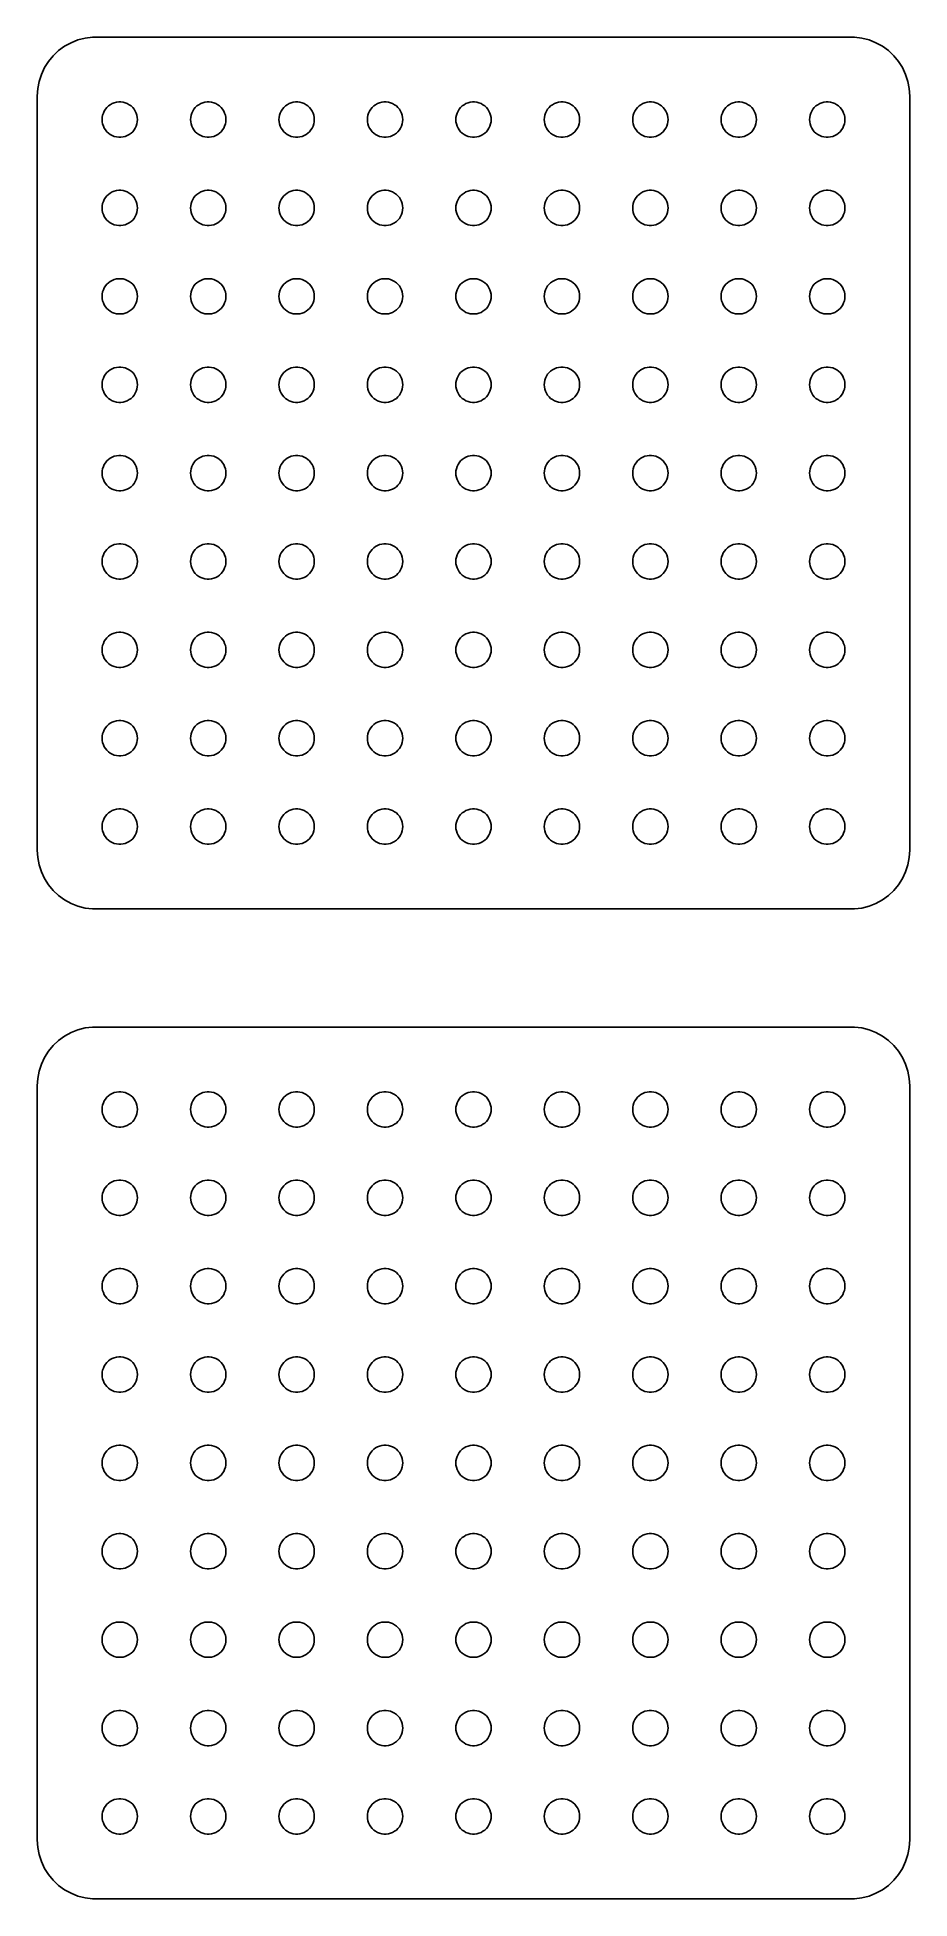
# Model space of a CAD drawing. Header units: metres. Extents: x -37 to 37, y 131 to 289.
import ezdxf

# ---------------------------------------------------------------- set-up
doc = ezdxf.new("R2010")
doc.units = ezdxf.units.M

msp = doc.modelspace()

# ---------------------------------------------------------------- linework, layer by layer
for p, q in [((-35.1871, 287.853), (-35.6448, 287.423)), ((-34.6791, 288.222), (-35.1871, 287.853)), ((-34.1289, 288.524), (-34.6791, 288.222)), ((-33.5451, 288.755), (-34.1289, 288.524)), ((-32.9369, 288.911), (-33.5451, 288.755)), ((-32.3139, 288.99), (-32.9369, 288.911)), ((32.3139, 288.99), (-32.3139, 288.99)), ((32.9369, 288.911), (32.3139, 288.99)), ((33.5451, 288.755), (32.9369, 288.911)), ((34.1289, 288.524), (33.5451, 288.755)), ((34.6791, 288.222), (34.1289, 288.524)), ((35.1871, 287.853), (34.6791, 288.222)), ((35.6448, 287.423), (35.1871, 287.853)), ((-36.3815, 286.409), (-36.6489, 285.841)), ((-36.0451, 286.939), (-36.3815, 286.409)), ((-35.6448, 287.423), (-36.0451, 286.939)), ((36.0451, 286.939), (35.6448, 287.423)), ((36.3815, 286.409), (36.0451, 286.939)), ((36.6489, 285.841), (36.3815, 286.409)), ((-36.9606, 284.627), (-37, 284)), ((-36.8429, 285.243), (-36.9606, 284.627)), ((-36.6489, 285.841), (-36.8429, 285.243)), ((36.8429, 285.243), (36.6489, 285.841)), ((36.9606, 284.627), (36.8429, 285.243)), ((37, 284), (36.9606, 284.627)), ((-37, 284), (-37, 220)), ((-31.3145, 282.723), (-31.2135, 282.882)), ((-31.2135, 282.882), (-31.0934, 283.027)), ((-31.0934, 283.027), (-30.9561, 283.156)), ((-30.9561, 283.156), (-30.8037, 283.266)), ((-30.8037, 283.266), (-30.6387, 283.357)), ((-30.6387, 283.357), (-30.4635, 283.427)), ((-30.4635, 283.427), (-30.2811, 283.473)), ((-30.2811, 283.473), (-30.0942, 283.497)), ((-30.0942, 283.497), (-29.9058, 283.497)), ((-29.9058, 283.497), (-29.7189, 283.473)), ((-29.7189, 283.473), (-29.5365, 283.427)), ((-29.5365, 283.427), (-29.3613, 283.357)), ((-29.3613, 283.357), (-29.1963, 283.266)), ((-29.1963, 283.266), (-29.0439, 283.156)), ((-29.0439, 283.156), (-28.9065, 283.027)), ((-28.9065, 283.027), (-28.7865, 282.882)), ((-28.7865, 282.882), (-28.6855, 282.723)), ((-23.8145, 282.723), (-23.7135, 282.882)), ((-23.7135, 282.882), (-23.5934, 283.027)), ((-23.5934, 283.027), (-23.4561, 283.156)), ((-23.4561, 283.156), (-23.3037, 283.266)), ((-23.3037, 283.266), (-23.1387, 283.357)), ((-23.1387, 283.357), (-22.9635, 283.427)), ((-22.9635, 283.427), (-22.7811, 283.473)), ((-22.7811, 283.473), (-22.5942, 283.497)), ((-22.5942, 283.497), (-22.4058, 283.497)), ((-22.4058, 283.497), (-22.2189, 283.473)), ((-22.2189, 283.473), (-22.0365, 283.427)), ((-22.0365, 283.427), (-21.8613, 283.357)), ((-21.8613, 283.357), (-21.6963, 283.266)), ((-21.6963, 283.266), (-21.5439, 283.156)), ((-21.5439, 283.156), (-21.4065, 283.027)), ((-21.4065, 283.027), (-21.2865, 282.882)), ((-21.2865, 282.882), (-21.1855, 282.723)), ((-16.3145, 282.723), (-16.2135, 282.882)), ((-16.2135, 282.882), (-16.0934, 283.027)), ((-16.0934, 283.027), (-15.9561, 283.156)), ((-15.9561, 283.156), (-15.8037, 283.266)), ((-15.8037, 283.266), (-15.6387, 283.357)), ((-15.6387, 283.357), (-15.4635, 283.427)), ((-15.4635, 283.427), (-15.2811, 283.473)), ((-15.2811, 283.473), (-15.0942, 283.497)), ((-15.0942, 283.497), (-14.9058, 283.497)), ((-14.9058, 283.497), (-14.7189, 283.473)), ((-14.7189, 283.473), (-14.5365, 283.427)), ((-14.5365, 283.427), (-14.3613, 283.357)), ((-14.3613, 283.357), (-14.1963, 283.266)), ((-14.1963, 283.266), (-14.0439, 283.156)), ((-14.0439, 283.156), (-13.9065, 283.027)), ((-13.9065, 283.027), (-13.7865, 282.882)), ((-13.7865, 282.882), (-13.6855, 282.723)), ((-8.81445, 282.723), (-8.71352, 282.882)), ((-8.71352, 282.882), (-8.59344, 283.027)), ((-8.59344, 283.027), (-8.45613, 283.156)), ((-8.45613, 283.156), (-8.30373, 283.266)), ((-8.30373, 283.266), (-8.13866, 283.357)), ((-8.13866, 283.357), (-7.96352, 283.427)), ((-7.96352, 283.427), (-7.78107, 283.473)), ((-7.78107, 283.473), (-7.59418, 283.497)), ((-7.59418, 283.497), (-7.40581, 283.497)), ((-7.40581, 283.497), (-7.21892, 283.473)), ((-7.21892, 283.473), (-7.03647, 283.427)), ((-7.03647, 283.427), (-6.86133, 283.357)), ((-6.86133, 283.357), (-6.69626, 283.266)), ((-6.69626, 283.266), (-6.54385, 283.156)), ((-6.54385, 283.156), (-6.40654, 283.027)), ((-6.40654, 283.027), (-6.28647, 282.882)), ((-6.28647, 282.882), (-6.18553, 282.723)), ((-1.31445, 282.723), (-1.21352, 282.882)), ((-1.21352, 282.882), (-1.09344, 283.027)), ((-1.09344, 283.027), (-0.956131, 283.156)), ((-0.956131, 283.156), (-0.803726, 283.266)), ((-0.803726, 283.266), (-0.638657, 283.357)), ((-0.638657, 283.357), (-0.463516, 283.427)), ((-0.463516, 283.427), (-0.281067, 283.473)), ((-0.281067, 283.473), (-0.094177, 283.497)), ((-0.094177, 283.497), (0.094177, 283.497)), ((0.094177, 283.497), (0.281067, 283.473)), ((0.281067, 283.473), (0.463516, 283.427)), ((0.463516, 283.427), (0.638657, 283.357)), ((0.638657, 283.357), (0.803726, 283.266)), ((0.803726, 283.266), (0.956131, 283.156)), ((0.956131, 283.156), (1.09344, 283.027)), ((1.09344, 283.027), (1.21352, 282.882)), ((1.21352, 282.882), (1.31445, 282.723)), ((6.18553, 282.723), (6.28647, 282.882)), ((6.28647, 282.882), (6.40654, 283.027)), ((6.40654, 283.027), (6.54385, 283.156)), ((6.54385, 283.156), (6.69626, 283.266)), ((6.69626, 283.266), (6.86133, 283.357)), ((6.86133, 283.357), (7.03647, 283.427)), ((7.03647, 283.427), (7.21892, 283.473)), ((7.21892, 283.473), (7.40581, 283.497)), ((7.40581, 283.497), (7.59418, 283.497)), ((7.59418, 283.497), (7.78107, 283.473)), ((7.78107, 283.473), (7.96352, 283.427)), ((7.96352, 283.427), (8.13866, 283.357)), ((8.13866, 283.357), (8.30373, 283.266)), ((8.30373, 283.266), (8.45613, 283.156)), ((8.45613, 283.156), (8.59344, 283.027)), ((8.59344, 283.027), (8.71352, 282.882)), ((8.71352, 282.882), (8.81445, 282.723)), ((13.6855, 282.723), (13.7865, 282.882)), ((13.7865, 282.882), (13.9065, 283.027)), ((13.9065, 283.027), (14.0439, 283.156)), ((14.0439, 283.156), (14.1963, 283.266)), ((14.1963, 283.266), (14.3613, 283.357)), ((14.3613, 283.357), (14.5365, 283.427)), ((14.5365, 283.427), (14.7189, 283.473)), ((14.7189, 283.473), (14.9058, 283.497)), ((14.9058, 283.497), (15.0942, 283.497)), ((15.0942, 283.497), (15.2811, 283.473)), ((15.2811, 283.473), (15.4635, 283.427)), ((15.4635, 283.427), (15.6387, 283.357)), ((15.6387, 283.357), (15.8037, 283.266)), ((15.8037, 283.266), (15.9561, 283.156)), ((15.9561, 283.156), (16.0934, 283.027)), ((16.0934, 283.027), (16.2135, 282.882)), ((16.2135, 282.882), (16.3145, 282.723)), ((21.1855, 282.723), (21.2865, 282.882)), ((21.2865, 282.882), (21.4065, 283.027)), ((21.4065, 283.027), (21.5439, 283.156)), ((21.5439, 283.156), (21.6963, 283.266)), ((21.6963, 283.266), (21.8613, 283.357)), ((21.8613, 283.357), (22.0365, 283.427)), ((22.0365, 283.427), (22.2189, 283.473)), ((22.2189, 283.473), (22.4058, 283.497)), ((22.4058, 283.497), (22.5942, 283.497)), ((22.5942, 283.497), (22.7811, 283.473)), ((22.7811, 283.473), (22.9635, 283.427)), ((22.9635, 283.427), (23.1387, 283.357)), ((23.1387, 283.357), (23.3037, 283.266)), ((23.3037, 283.266), (23.4561, 283.156)), ((23.4561, 283.156), (23.5934, 283.027)), ((23.5934, 283.027), (23.7135, 282.882)), ((23.7135, 282.882), (23.8145, 282.723)), ((28.6855, 282.723), (28.7865, 282.882)), ((28.7865, 282.882), (28.9065, 283.027)), ((28.9065, 283.027), (29.0439, 283.156)), ((29.0439, 283.156), (29.1963, 283.266)), ((29.1963, 283.266), (29.3613, 283.357)), ((29.3613, 283.357), (29.5365, 283.427)), ((29.5365, 283.427), (29.7189, 283.473)), ((29.7189, 283.473), (29.9058, 283.497)), ((29.9058, 283.497), (30.0942, 283.497)), ((30.0942, 283.497), (30.2811, 283.473)), ((30.2811, 283.473), (30.4635, 283.427)), ((30.4635, 283.427), (30.6387, 283.357)), ((30.6387, 283.357), (30.8037, 283.266)), ((30.8037, 283.266), (30.9561, 283.156)), ((30.9561, 283.156), (31.0934, 283.027)), ((31.0934, 283.027), (31.2135, 282.882)), ((31.2135, 282.882), (31.3145, 282.723)), ((37, 220), (37, 284)), ((-31.5, 282), (-31.4882, 282.188)), ((-31.4882, 281.812), (-31.5, 282)), ((-31.4882, 282.188), (-31.4529, 282.373)), ((-31.4529, 281.627), (-31.4882, 281.812)), ((-31.4529, 282.373), (-31.3947, 282.552)), ((-31.3947, 281.448), (-31.4529, 281.627)), ((-31.3947, 282.552), (-31.3145, 282.723)), ((-31.3145, 281.277), (-31.3947, 281.448)), ((-31.2135, 281.118), (-31.3145, 281.277)), ((-28.6855, 281.277), (-28.7865, 281.118)), ((-28.6855, 282.723), (-28.6053, 282.552)), ((-28.6053, 281.448), (-28.6855, 281.277)), ((-28.6053, 282.552), (-28.5471, 282.373)), ((-28.5471, 281.627), (-28.6053, 281.448)), ((-28.5471, 282.373), (-28.5118, 282.188)), ((-28.5118, 281.812), (-28.5471, 281.627)), ((-28.5118, 282.188), (-28.5, 282)), ((-28.5, 282), (-28.5118, 281.812)), ((-24, 282), (-23.9882, 282.188)), ((-23.9882, 281.812), (-24, 282)), ((-23.9882, 282.188), (-23.9529, 282.373)), ((-23.9529, 281.627), (-23.9882, 281.812)), ((-23.9529, 282.373), (-23.8947, 282.552)), ((-23.8947, 281.448), (-23.9529, 281.627)), ((-23.8947, 282.552), (-23.8145, 282.723)), ((-23.8145, 281.277), (-23.8947, 281.448)), ((-23.7135, 281.118), (-23.8145, 281.277)), ((-21.1855, 281.277), (-21.2865, 281.118)), ((-21.1855, 282.723), (-21.1053, 282.552)), ((-21.1053, 281.448), (-21.1855, 281.277)), ((-21.1053, 282.552), (-21.0471, 282.373)), ((-21.0471, 281.627), (-21.1053, 281.448)), ((-21.0471, 282.373), (-21.0118, 282.188)), ((-21.0118, 281.812), (-21.0471, 281.627)), ((-21.0118, 282.188), (-21, 282)), ((-21, 282), (-21.0118, 281.812)), ((-16.5, 282), (-16.4882, 282.188)), ((-16.4882, 281.812), (-16.5, 282)), ((-16.4882, 282.188), (-16.4529, 282.373)), ((-16.4529, 281.627), (-16.4882, 281.812)), ((-16.4529, 282.373), (-16.3947, 282.552)), ((-16.3947, 281.448), (-16.4529, 281.627)), ((-16.3947, 282.552), (-16.3145, 282.723)), ((-16.3145, 281.277), (-16.3947, 281.448)), ((-16.2135, 281.118), (-16.3145, 281.277)), ((-13.6855, 281.277), (-13.7865, 281.118)), ((-13.6855, 282.723), (-13.6053, 282.552)), ((-13.6053, 281.448), (-13.6855, 281.277)), ((-13.6053, 282.552), (-13.5471, 282.373)), ((-13.5471, 281.627), (-13.6053, 281.448)), ((-13.5471, 282.373), (-13.5118, 282.188)), ((-13.5118, 281.812), (-13.5471, 281.627)), ((-13.5118, 282.188), (-13.5, 282)), ((-13.5, 282), (-13.5118, 281.812)), ((-9, 282), (-8.98816, 282.188)), ((-8.98816, 281.812), (-9, 282)), ((-8.98816, 282.188), (-8.95287, 282.373)), ((-8.95287, 281.627), (-8.98816, 281.812)), ((-8.95287, 282.373), (-8.89465, 282.552)), ((-8.89465, 281.448), (-8.95287, 281.627)), ((-8.89465, 282.552), (-8.81445, 282.723)), ((-8.81445, 281.277), (-8.89465, 281.448)), ((-8.71352, 281.118), (-8.81445, 281.277)), ((-6.18553, 281.277), (-6.28647, 281.118)), ((-6.18553, 282.723), (-6.10533, 282.552)), ((-6.10533, 281.448), (-6.18553, 281.277)), ((-6.10533, 282.552), (-6.04712, 282.373)), ((-6.04712, 281.627), (-6.10533, 281.448)), ((-6.04712, 282.373), (-6.01183, 282.188)), ((-6.01183, 281.812), (-6.04712, 281.627)), ((-6.01183, 282.188), (-6, 282)), ((-6, 282), (-6.01183, 281.812)), ((-1.5, 282), (-1.48816, 282.188)), ((-1.48816, 281.812), (-1.5, 282)), ((-1.48816, 282.188), (-1.45287, 282.373)), ((-1.45287, 281.627), (-1.48816, 281.812)), ((-1.45287, 282.373), (-1.39465, 282.552)), ((-1.39465, 281.448), (-1.45287, 281.627)), ((-1.39465, 282.552), (-1.31445, 282.723)), ((-1.31445, 281.277), (-1.39465, 281.448)), ((-1.21352, 281.118), (-1.31445, 281.277)), ((1.31445, 281.277), (1.21352, 281.118)), ((1.31445, 282.723), (1.39465, 282.552)), ((1.39465, 281.448), (1.31445, 281.277)), ((1.39465, 282.552), (1.45287, 282.373)), ((1.45287, 281.627), (1.39465, 281.448)), ((1.45287, 282.373), (1.48816, 282.188)), ((1.48816, 281.812), (1.45287, 281.627)), ((1.48816, 282.188), (1.5, 282)), ((1.5, 282), (1.48816, 281.812)), ((6, 282), (6.01183, 282.188)), ((6.01183, 281.812), (6, 282)), ((6.01183, 282.188), (6.04712, 282.373)), ((6.04712, 281.627), (6.01183, 281.812)), ((6.04712, 282.373), (6.10533, 282.552)), ((6.10533, 281.448), (6.04712, 281.627)), ((6.10533, 282.552), (6.18553, 282.723)), ((6.18553, 281.277), (6.10533, 281.448)), ((6.28647, 281.118), (6.18553, 281.277)), ((8.81445, 281.277), (8.71352, 281.118)), ((8.81445, 282.723), (8.89465, 282.552)), ((8.89465, 281.448), (8.81445, 281.277)), ((8.89465, 282.552), (8.95287, 282.373)), ((8.95287, 281.627), (8.89465, 281.448)), ((8.95287, 282.373), (8.98816, 282.188)), ((8.98816, 281.812), (8.95287, 281.627)), ((8.98816, 282.188), (9, 282)), ((9, 282), (8.98816, 281.812)), ((13.5, 282), (13.5118, 282.188)), ((13.5118, 281.812), (13.5, 282)), ((13.5118, 282.188), (13.5471, 282.373)), ((13.5471, 281.627), (13.5118, 281.812)), ((13.5471, 282.373), (13.6053, 282.552)), ((13.6053, 281.448), (13.5471, 281.627)), ((13.6053, 282.552), (13.6855, 282.723)), ((13.6855, 281.277), (13.6053, 281.448)), ((13.7865, 281.118), (13.6855, 281.277)), ((16.3145, 281.277), (16.2135, 281.118)), ((16.3145, 282.723), (16.3947, 282.552)), ((16.3947, 281.448), (16.3145, 281.277)), ((16.3947, 282.552), (16.4529, 282.373)), ((16.4529, 281.627), (16.3947, 281.448)), ((16.4529, 282.373), (16.4882, 282.188)), ((16.4882, 281.812), (16.4529, 281.627)), ((16.4882, 282.188), (16.5, 282)), ((16.5, 282), (16.4882, 281.812)), ((21, 282), (21.0118, 282.188)), ((21.0118, 281.812), (21, 282)), ((21.0118, 282.188), (21.0471, 282.373)), ((21.0471, 281.627), (21.0118, 281.812)), ((21.0471, 282.373), (21.1053, 282.552)), ((21.1053, 281.448), (21.0471, 281.627)), ((21.1053, 282.552), (21.1855, 282.723)), ((21.1855, 281.277), (21.1053, 281.448)), ((21.2865, 281.118), (21.1855, 281.277)), ((23.8145, 281.277), (23.7135, 281.118)), ((23.8145, 282.723), (23.8947, 282.552)), ((23.8947, 281.448), (23.8145, 281.277)), ((23.8947, 282.552), (23.9529, 282.373)), ((23.9529, 281.627), (23.8947, 281.448)), ((23.9529, 282.373), (23.9882, 282.188)), ((23.9882, 281.812), (23.9529, 281.627)), ((23.9882, 282.188), (24, 282)), ((24, 282), (23.9882, 281.812)), ((28.5, 282), (28.5118, 282.188)), ((28.5118, 281.812), (28.5, 282)), ((28.5118, 282.188), (28.5471, 282.373)), ((28.5471, 281.627), (28.5118, 281.812)), ((28.5471, 282.373), (28.6053, 282.552)), ((28.6053, 281.448), (28.5471, 281.627)), ((28.6053, 282.552), (28.6855, 282.723)), ((28.6855, 281.277), (28.6053, 281.448)), ((28.7865, 281.118), (28.6855, 281.277)), ((31.3145, 281.277), (31.2135, 281.118)), ((31.3145, 282.723), (31.3947, 282.552)), ((31.3947, 281.448), (31.3145, 281.277)), ((31.3947, 282.552), (31.4529, 282.373)), ((31.4529, 281.627), (31.3947, 281.448)), ((31.4529, 282.373), (31.4882, 282.188)), ((31.4882, 281.812), (31.4529, 281.627)), ((31.4882, 282.188), (31.5, 282)), ((31.5, 282), (31.4882, 281.812)), ((-31.0934, 280.973), (-31.2135, 281.118)), ((-30.9561, 280.844), (-31.0934, 280.973)), ((-30.8037, 280.734), (-30.9561, 280.844)), ((-30.6387, 280.643), (-30.8037, 280.734)), ((-30.4635, 280.573), (-30.6387, 280.643)), ((-30.2811, 280.527), (-30.4635, 280.573)), ((-30.0942, 280.503), (-30.2811, 280.527)), ((-29.9058, 280.503), (-30.0942, 280.503)), ((-29.7189, 280.527), (-29.9058, 280.503)), ((-29.5365, 280.573), (-29.7189, 280.527)), ((-29.3613, 280.643), (-29.5365, 280.573)), ((-29.1963, 280.734), (-29.3613, 280.643)), ((-29.0439, 280.844), (-29.1963, 280.734)), ((-28.9065, 280.973), (-29.0439, 280.844)), ((-28.7865, 281.118), (-28.9065, 280.973)), ((-23.5934, 280.973), (-23.7135, 281.118)), ((-23.4561, 280.844), (-23.5934, 280.973)), ((-23.3037, 280.734), (-23.4561, 280.844)), ((-23.1387, 280.643), (-23.3037, 280.734)), ((-22.9635, 280.573), (-23.1387, 280.643)), ((-22.7811, 280.527), (-22.9635, 280.573)), ((-22.5942, 280.503), (-22.7811, 280.527)), ((-22.4058, 280.503), (-22.5942, 280.503)), ((-22.2189, 280.527), (-22.4058, 280.503)), ((-22.0365, 280.573), (-22.2189, 280.527)), ((-21.8613, 280.643), (-22.0365, 280.573)), ((-21.6963, 280.734), (-21.8613, 280.643)), ((-21.5439, 280.844), (-21.6963, 280.734)), ((-21.4065, 280.973), (-21.5439, 280.844)), ((-21.2865, 281.118), (-21.4065, 280.973)), ((-16.0934, 280.973), (-16.2135, 281.118)), ((-15.9561, 280.844), (-16.0934, 280.973)), ((-15.8037, 280.734), (-15.9561, 280.844)), ((-15.6387, 280.643), (-15.8037, 280.734)), ((-15.4635, 280.573), (-15.6387, 280.643)), ((-15.2811, 280.527), (-15.4635, 280.573)), ((-15.0942, 280.503), (-15.2811, 280.527)), ((-14.9058, 280.503), (-15.0942, 280.503)), ((-14.7189, 280.527), (-14.9058, 280.503)), ((-14.5365, 280.573), (-14.7189, 280.527)), ((-14.3613, 280.643), (-14.5365, 280.573)), ((-14.1963, 280.734), (-14.3613, 280.643)), ((-14.0439, 280.844), (-14.1963, 280.734)), ((-13.9065, 280.973), (-14.0439, 280.844)), ((-13.7865, 281.118), (-13.9065, 280.973)), ((-8.59344, 280.973), (-8.71352, 281.118)), ((-8.45613, 280.844), (-8.59344, 280.973)), ((-8.30373, 280.734), (-8.45613, 280.844)), ((-8.13866, 280.643), (-8.30373, 280.734)), ((-7.96352, 280.573), (-8.13866, 280.643)), ((-7.78107, 280.527), (-7.96352, 280.573)), ((-7.59418, 280.503), (-7.78107, 280.527)), ((-7.40581, 280.503), (-7.59418, 280.503)), ((-7.21892, 280.527), (-7.40581, 280.503)), ((-7.03647, 280.573), (-7.21892, 280.527)), ((-6.86133, 280.643), (-7.03647, 280.573)), ((-6.69626, 280.734), (-6.86133, 280.643)), ((-6.54385, 280.844), (-6.69626, 280.734)), ((-6.40654, 280.973), (-6.54385, 280.844)), ((-6.28647, 281.118), (-6.40654, 280.973)), ((-1.09344, 280.973), (-1.21352, 281.118)), ((-0.956131, 280.844), (-1.09344, 280.973)), ((-0.803726, 280.734), (-0.956131, 280.844)), ((-0.638657, 280.643), (-0.803726, 280.734)), ((-0.463516, 280.573), (-0.638657, 280.643)), ((-0.281067, 280.527), (-0.463516, 280.573)), ((-0.094177, 280.503), (-0.281067, 280.527)), ((0.094177, 280.503), (-0.094177, 280.503)), ((0.281067, 280.527), (0.094177, 280.503)), ((0.463516, 280.573), (0.281067, 280.527)), ((0.638657, 280.643), (0.463516, 280.573)), ((0.803726, 280.734), (0.638657, 280.643)), ((0.956131, 280.844), (0.803726, 280.734)), ((1.09344, 280.973), (0.956131, 280.844)), ((1.21352, 281.118), (1.09344, 280.973)), ((6.40654, 280.973), (6.28647, 281.118)), ((6.54385, 280.844), (6.40654, 280.973)), ((6.69626, 280.734), (6.54385, 280.844)), ((6.86133, 280.643), (6.69626, 280.734)), ((7.03647, 280.573), (6.86133, 280.643)), ((7.21892, 280.527), (7.03647, 280.573)), ((7.40581, 280.503), (7.21892, 280.527)), ((7.59418, 280.503), (7.40581, 280.503)), ((7.78107, 280.527), (7.59418, 280.503)), ((7.96352, 280.573), (7.78107, 280.527)), ((8.13866, 280.643), (7.96352, 280.573)), ((8.30373, 280.734), (8.13866, 280.643)), ((8.45613, 280.844), (8.30373, 280.734)), ((8.59344, 280.973), (8.45613, 280.844)), ((8.71352, 281.118), (8.59344, 280.973)), ((13.9065, 280.973), (13.7865, 281.118)), ((14.0439, 280.844), (13.9065, 280.973)), ((14.1963, 280.734), (14.0439, 280.844)), ((14.3613, 280.643), (14.1963, 280.734)), ((14.5365, 280.573), (14.3613, 280.643)), ((14.7189, 280.527), (14.5365, 280.573)), ((14.9058, 280.503), (14.7189, 280.527)), ((15.0942, 280.503), (14.9058, 280.503)), ((15.2811, 280.527), (15.0942, 280.503)), ((15.4635, 280.573), (15.2811, 280.527)), ((15.6387, 280.643), (15.4635, 280.573)), ((15.8037, 280.734), (15.6387, 280.643)), ((15.9561, 280.844), (15.8037, 280.734)), ((16.0934, 280.973), (15.9561, 280.844)), ((16.2135, 281.118), (16.0934, 280.973)), ((21.4065, 280.973), (21.2865, 281.118)), ((21.5439, 280.844), (21.4065, 280.973)), ((21.6963, 280.734), (21.5439, 280.844)), ((21.8613, 280.643), (21.6963, 280.734)), ((22.0365, 280.573), (21.8613, 280.643)), ((22.2189, 280.527), (22.0365, 280.573)), ((22.4058, 280.503), (22.2189, 280.527)), ((22.5942, 280.503), (22.4058, 280.503)), ((22.7811, 280.527), (22.5942, 280.503)), ((22.9635, 280.573), (22.7811, 280.527)), ((23.1387, 280.643), (22.9635, 280.573)), ((23.3037, 280.734), (23.1387, 280.643)), ((23.4561, 280.844), (23.3037, 280.734)), ((23.5934, 280.973), (23.4561, 280.844)), ((23.7135, 281.118), (23.5934, 280.973)), ((28.9065, 280.973), (28.7865, 281.118)), ((29.0439, 280.844), (28.9065, 280.973)), ((29.1963, 280.734), (29.0439, 280.844)), ((29.3613, 280.643), (29.1963, 280.734)), ((29.5365, 280.573), (29.3613, 280.643)), ((29.7189, 280.527), (29.5365, 280.573)), ((29.9058, 280.503), (29.7189, 280.527)), ((30.0942, 280.503), (29.9058, 280.503)), ((30.2811, 280.527), (30.0942, 280.503)), ((30.4635, 280.573), (30.2811, 280.527)), ((30.6387, 280.643), (30.4635, 280.573)), ((30.8037, 280.734), (30.6387, 280.643)), ((30.9561, 280.844), (30.8037, 280.734)), ((31.0934, 280.973), (30.9561, 280.844)), ((31.2135, 281.118), (31.0934, 280.973)), ((-31.4529, 274.873), (-31.3947, 275.052)), ((-31.3947, 275.052), (-31.3145, 275.223)), ((-31.3145, 275.223), (-31.2135, 275.382)), ((-31.2135, 275.382), (-31.0934, 275.527)), ((-31.0934, 275.527), (-30.9561, 275.656)), ((-30.9561, 275.656), (-30.8037, 275.766)), ((-30.8037, 275.766), (-30.6387, 275.857)), ((-30.6387, 275.857), (-30.4635, 275.927)), ((-30.4635, 275.927), (-30.2811, 275.973)), ((-30.2811, 275.973), (-30.0942, 275.997)), ((-30.0942, 275.997), (-29.9058, 275.997)), ((-29.9058, 275.997), (-29.7189, 275.973)), ((-29.7189, 275.973), (-29.5365, 275.927)), ((-29.5365, 275.927), (-29.3613, 275.857)), ((-29.3613, 275.857), (-29.1963, 275.766)), ((-29.1963, 275.766), (-29.0439, 275.656)), ((-29.0439, 275.656), (-28.9065, 275.527)), ((-28.9065, 275.527), (-28.7865, 275.382)), ((-28.7865, 275.382), (-28.6855, 275.223)), ((-28.6855, 275.223), (-28.6053, 275.052)), ((-28.6053, 275.052), (-28.5471, 274.873)), ((-23.9529, 274.873), (-23.8947, 275.052)), ((-23.8947, 275.052), (-23.8145, 275.223)), ((-23.8145, 275.223), (-23.7135, 275.382)), ((-23.7135, 275.382), (-23.5934, 275.527)), ((-23.5934, 275.527), (-23.4561, 275.656)), ((-23.4561, 275.656), (-23.3037, 275.766)), ((-23.3037, 275.766), (-23.1387, 275.857)), ((-23.1387, 275.857), (-22.9635, 275.927)), ((-22.9635, 275.927), (-22.7811, 275.973)), ((-22.7811, 275.973), (-22.5942, 275.997)), ((-22.5942, 275.997), (-22.4058, 275.997)), ((-22.4058, 275.997), (-22.2189, 275.973)), ((-22.2189, 275.973), (-22.0365, 275.927)), ((-22.0365, 275.927), (-21.8613, 275.857)), ((-21.8613, 275.857), (-21.6963, 275.766)), ((-21.6963, 275.766), (-21.5439, 275.656)), ((-21.5439, 275.656), (-21.4065, 275.527)), ((-21.4065, 275.527), (-21.2865, 275.382)), ((-21.2865, 275.382), (-21.1855, 275.223)), ((-21.1855, 275.223), (-21.1053, 275.052)), ((-21.1053, 275.052), (-21.0471, 274.873)), ((-16.4529, 274.873), (-16.3947, 275.052)), ((-16.3947, 275.052), (-16.3145, 275.223)), ((-16.3145, 275.223), (-16.2135, 275.382)), ((-16.2135, 275.382), (-16.0934, 275.527)), ((-16.0934, 275.527), (-15.9561, 275.656)), ((-15.9561, 275.656), (-15.8037, 275.766)), ((-15.8037, 275.766), (-15.6387, 275.857)), ((-15.6387, 275.857), (-15.4635, 275.927)), ((-15.4635, 275.927), (-15.2811, 275.973)), ((-15.2811, 275.973), (-15.0942, 275.997)), ((-15.0942, 275.997), (-14.9058, 275.997)), ((-14.9058, 275.997), (-14.7189, 275.973)), ((-14.7189, 275.973), (-14.5365, 275.927)), ((-14.5365, 275.927), (-14.3613, 275.857)), ((-14.3613, 275.857), (-14.1963, 275.766)), ((-14.1963, 275.766), (-14.0439, 275.656)), ((-14.0439, 275.656), (-13.9065, 275.527)), ((-13.9065, 275.527), (-13.7865, 275.382)), ((-13.7865, 275.382), (-13.6855, 275.223)), ((-13.6855, 275.223), (-13.6053, 275.052)), ((-13.6053, 275.052), (-13.5471, 274.873)), ((-8.95287, 274.873), (-8.89465, 275.052)), ((-8.89465, 275.052), (-8.81445, 275.223)), ((-8.81445, 275.223), (-8.71352, 275.382)), ((-8.71352, 275.382), (-8.59344, 275.527)), ((-8.59344, 275.527), (-8.45613, 275.656)), ((-8.45613, 275.656), (-8.30373, 275.766)), ((-8.30373, 275.766), (-8.13866, 275.857)), ((-8.13866, 275.857), (-7.96352, 275.927)), ((-7.96352, 275.927), (-7.78107, 275.973)), ((-7.78107, 275.973), (-7.59418, 275.997)), ((-7.59418, 275.997), (-7.40581, 275.997)), ((-7.40581, 275.997), (-7.21892, 275.973)), ((-7.21892, 275.973), (-7.03647, 275.927)), ((-7.03647, 275.927), (-6.86133, 275.857)), ((-6.86133, 275.857), (-6.69626, 275.766)), ((-6.69626, 275.766), (-6.54385, 275.656)), ((-6.54385, 275.656), (-6.40654, 275.527)), ((-6.40654, 275.527), (-6.28647, 275.382)), ((-6.28647, 275.382), (-6.18553, 275.223)), ((-6.18553, 275.223), (-6.10533, 275.052)), ((-6.10533, 275.052), (-6.04712, 274.873)), ((-1.45287, 274.873), (-1.39465, 275.052)), ((-1.39465, 275.052), (-1.31445, 275.223)), ((-1.31445, 275.223), (-1.21352, 275.382)), ((-1.21352, 275.382), (-1.09344, 275.527)), ((-1.09344, 275.527), (-0.956131, 275.656)), ((-0.956131, 275.656), (-0.803726, 275.766)), ((-0.803726, 275.766), (-0.638657, 275.857)), ((-0.638657, 275.857), (-0.463516, 275.927)), ((-0.463516, 275.927), (-0.281067, 275.973)), ((-0.281067, 275.973), (-0.094177, 275.997)), ((-0.094177, 275.997), (0.094177, 275.997)), ((0.094177, 275.997), (0.281067, 275.973)), ((0.281067, 275.973), (0.463516, 275.927)), ((0.463516, 275.927), (0.638657, 275.857)), ((0.638657, 275.857), (0.803726, 275.766)), ((0.803726, 275.766), (0.956131, 275.656)), ((0.956131, 275.656), (1.09344, 275.527)), ((1.09344, 275.527), (1.21352, 275.382)), ((1.21352, 275.382), (1.31445, 275.223)), ((1.31445, 275.223), (1.39465, 275.052)), ((1.39465, 275.052), (1.45287, 274.873)), ((6.04712, 274.873), (6.10533, 275.052)), ((6.10533, 275.052), (6.18553, 275.223)), ((6.18553, 275.223), (6.28647, 275.382)), ((6.28647, 275.382), (6.40654, 275.527)), ((6.40654, 275.527), (6.54385, 275.656)), ((6.54385, 275.656), (6.69626, 275.766)), ((6.69626, 275.766), (6.86133, 275.857)), ((6.86133, 275.857), (7.03647, 275.927)), ((7.03647, 275.927), (7.21892, 275.973)), ((7.21892, 275.973), (7.40581, 275.997)), ((7.40581, 275.997), (7.59418, 275.997)), ((7.59418, 275.997), (7.78107, 275.973)), ((7.78107, 275.973), (7.96352, 275.927)), ((7.96352, 275.927), (8.13866, 275.857)), ((8.13866, 275.857), (8.30373, 275.766)), ((8.30373, 275.766), (8.45613, 275.656)), ((8.45613, 275.656), (8.59344, 275.527)), ((8.59344, 275.527), (8.71352, 275.382)), ((8.71352, 275.382), (8.81445, 275.223)), ((8.81445, 275.223), (8.89465, 275.052)), ((8.89465, 275.052), (8.95287, 274.873)), ((13.5471, 274.873), (13.6053, 275.052)), ((13.6053, 275.052), (13.6855, 275.223)), ((13.6855, 275.223), (13.7865, 275.382)), ((13.7865, 275.382), (13.9065, 275.527)), ((13.9065, 275.527), (14.0439, 275.656)), ((14.0439, 275.656), (14.1963, 275.766)), ((14.1963, 275.766), (14.3613, 275.857)), ((14.3613, 275.857), (14.5365, 275.927)), ((14.5365, 275.927), (14.7189, 275.973)), ((14.7189, 275.973), (14.9058, 275.997)), ((14.9058, 275.997), (15.0942, 275.997)), ((15.0942, 275.997), (15.2811, 275.973)), ((15.2811, 275.973), (15.4635, 275.927)), ((15.4635, 275.927), (15.6387, 275.857)), ((15.6387, 275.857), (15.8037, 275.766)), ((15.8037, 275.766), (15.9561, 275.656)), ((15.9561, 275.656), (16.0934, 275.527)), ((16.0934, 275.527), (16.2135, 275.382)), ((16.2135, 275.382), (16.3145, 275.223)), ((16.3145, 275.223), (16.3947, 275.052)), ((16.3947, 275.052), (16.4529, 274.873)), ((21.0471, 274.873), (21.1053, 275.052)), ((21.1053, 275.052), (21.1855, 275.223)), ((21.1855, 275.223), (21.2865, 275.382)), ((21.2865, 275.382), (21.4065, 275.527)), ((21.4065, 275.527), (21.5439, 275.656)), ((21.5439, 275.656), (21.6963, 275.766)), ((21.6963, 275.766), (21.8613, 275.857)), ((21.8613, 275.857), (22.0365, 275.927)), ((22.0365, 275.927), (22.2189, 275.973)), ((22.2189, 275.973), (22.4058, 275.997)), ((22.4058, 275.997), (22.5942, 275.997)), ((22.5942, 275.997), (22.7811, 275.973)), ((22.7811, 275.973), (22.9635, 275.927)), ((22.9635, 275.927), (23.1387, 275.857)), ((23.1387, 275.857), (23.3037, 275.766)), ((23.3037, 275.766), (23.4561, 275.656)), ((23.4561, 275.656), (23.5934, 275.527)), ((23.5934, 275.527), (23.7135, 275.382)), ((23.7135, 275.382), (23.8145, 275.223)), ((23.8145, 275.223), (23.8947, 275.052)), ((23.8947, 275.052), (23.9529, 274.873)), ((28.5471, 274.873), (28.6053, 275.052)), ((28.6053, 275.052), (28.6855, 275.223)), ((28.6855, 275.223), (28.7865, 275.382)), ((28.7865, 275.382), (28.9065, 275.527)), ((28.9065, 275.527), (29.0439, 275.656)), ((29.0439, 275.656), (29.1963, 275.766)), ((29.1963, 275.766), (29.3613, 275.857)), ((29.3613, 275.857), (29.5365, 275.927)), ((29.5365, 275.927), (29.7189, 275.973)), ((29.7189, 275.973), (29.9058, 275.997)), ((29.9058, 275.997), (30.0942, 275.997)), ((30.0942, 275.997), (30.2811, 275.973)), ((30.2811, 275.973), (30.4635, 275.927)), ((30.4635, 275.927), (30.6387, 275.857)), ((30.6387, 275.857), (30.8037, 275.766)), ((30.8037, 275.766), (30.9561, 275.656)), ((30.9561, 275.656), (31.0934, 275.527)), ((31.0934, 275.527), (31.2135, 275.382)), ((31.2135, 275.382), (31.3145, 275.223)), ((31.3145, 275.223), (31.3947, 275.052)), ((31.3947, 275.052), (31.4529, 274.873)), ((-31.5, 274.5), (-31.4882, 274.688)), ((-31.4882, 274.312), (-31.5, 274.5)), ((-31.4882, 274.688), (-31.4529, 274.873)), ((-31.4529, 274.127), (-31.4882, 274.312)), ((-31.3947, 273.948), (-31.4529, 274.127)), ((-31.3145, 273.777), (-31.3947, 273.948)), ((-31.2135, 273.618), (-31.3145, 273.777)), ((-31.0934, 273.473), (-31.2135, 273.618)), ((-30.9561, 273.344), (-31.0934, 273.473)), ((-30.8037, 273.234), (-30.9561, 273.344)), ((-29.0439, 273.344), (-29.1963, 273.234)), ((-28.9065, 273.473), (-29.0439, 273.344)), ((-28.7865, 273.618), (-28.9065, 273.473)), ((-28.6855, 273.777), (-28.7865, 273.618)), ((-28.6053, 273.948), (-28.6855, 273.777)), ((-28.5471, 274.127), (-28.6053, 273.948)), ((-28.5471, 274.873), (-28.5118, 274.688)), ((-28.5118, 274.312), (-28.5471, 274.127)), ((-28.5118, 274.688), (-28.5, 274.5)), ((-28.5, 274.5), (-28.5118, 274.312)), ((-24, 274.5), (-23.9882, 274.688)), ((-23.9882, 274.312), (-24, 274.5)), ((-23.9882, 274.688), (-23.9529, 274.873)), ((-23.9529, 274.127), (-23.9882, 274.312)), ((-23.8947, 273.948), (-23.9529, 274.127)), ((-23.8145, 273.777), (-23.8947, 273.948)), ((-23.7135, 273.618), (-23.8145, 273.777)), ((-23.5934, 273.473), (-23.7135, 273.618)), ((-23.4561, 273.344), (-23.5934, 273.473)), ((-23.3037, 273.234), (-23.4561, 273.344)), ((-21.5439, 273.344), (-21.6963, 273.234)), ((-21.4065, 273.473), (-21.5439, 273.344)), ((-21.2865, 273.618), (-21.4065, 273.473)), ((-21.1855, 273.777), (-21.2865, 273.618)), ((-21.1053, 273.948), (-21.1855, 273.777)), ((-21.0471, 274.127), (-21.1053, 273.948)), ((-21.0471, 274.873), (-21.0118, 274.688)), ((-21.0118, 274.312), (-21.0471, 274.127)), ((-21.0118, 274.688), (-21, 274.5)), ((-21, 274.5), (-21.0118, 274.312)), ((-16.5, 274.5), (-16.4882, 274.688)), ((-16.4882, 274.312), (-16.5, 274.5)), ((-16.4882, 274.688), (-16.4529, 274.873)), ((-16.4529, 274.127), (-16.4882, 274.312)), ((-16.3947, 273.948), (-16.4529, 274.127)), ((-16.3145, 273.777), (-16.3947, 273.948)), ((-16.2135, 273.618), (-16.3145, 273.777)), ((-16.0934, 273.473), (-16.2135, 273.618)), ((-15.9561, 273.344), (-16.0934, 273.473)), ((-15.8037, 273.234), (-15.9561, 273.344)), ((-14.0439, 273.344), (-14.1963, 273.234)), ((-13.9065, 273.473), (-14.0439, 273.344)), ((-13.7865, 273.618), (-13.9065, 273.473)), ((-13.6855, 273.777), (-13.7865, 273.618)), ((-13.6053, 273.948), (-13.6855, 273.777)), ((-13.5471, 274.127), (-13.6053, 273.948)), ((-13.5471, 274.873), (-13.5118, 274.688)), ((-13.5118, 274.312), (-13.5471, 274.127)), ((-13.5118, 274.688), (-13.5, 274.5)), ((-13.5, 274.5), (-13.5118, 274.312)), ((-9, 274.5), (-8.98816, 274.688)), ((-8.98816, 274.312), (-9, 274.5)), ((-8.98816, 274.688), (-8.95287, 274.873)), ((-8.95287, 274.127), (-8.98816, 274.312)), ((-8.89465, 273.948), (-8.95287, 274.127)), ((-8.81445, 273.777), (-8.89465, 273.948)), ((-8.71352, 273.618), (-8.81445, 273.777)), ((-8.59344, 273.473), (-8.71352, 273.618)), ((-8.45613, 273.344), (-8.59344, 273.473)), ((-8.30373, 273.234), (-8.45613, 273.344)), ((-6.54385, 273.344), (-6.69626, 273.234)), ((-6.40654, 273.473), (-6.54385, 273.344)), ((-6.28647, 273.618), (-6.40654, 273.473)), ((-6.18553, 273.777), (-6.28647, 273.618)), ((-6.10533, 273.948), (-6.18553, 273.777)), ((-6.04712, 274.127), (-6.10533, 273.948)), ((-6.04712, 274.873), (-6.01183, 274.688)), ((-6.01183, 274.312), (-6.04712, 274.127)), ((-6.01183, 274.688), (-6, 274.5)), ((-6, 274.5), (-6.01183, 274.312)), ((-1.5, 274.5), (-1.48816, 274.688)), ((-1.48816, 274.312), (-1.5, 274.5)), ((-1.48816, 274.688), (-1.45287, 274.873)), ((-1.45287, 274.127), (-1.48816, 274.312)), ((-1.39465, 273.948), (-1.45287, 274.127)), ((-1.31445, 273.777), (-1.39465, 273.948)), ((-1.21352, 273.618), (-1.31445, 273.777)), ((-1.09344, 273.473), (-1.21352, 273.618)), ((-0.956131, 273.344), (-1.09344, 273.473)), ((-0.803726, 273.234), (-0.956131, 273.344)), ((0.956131, 273.344), (0.803726, 273.234)), ((1.09344, 273.473), (0.956131, 273.344)), ((1.21352, 273.618), (1.09344, 273.473)), ((1.31445, 273.777), (1.21352, 273.618)), ((1.39465, 273.948), (1.31445, 273.777)), ((1.45287, 274.127), (1.39465, 273.948)), ((1.45287, 274.873), (1.48816, 274.688)), ((1.48816, 274.312), (1.45287, 274.127)), ((1.48816, 274.688), (1.5, 274.5)), ((1.5, 274.5), (1.48816, 274.312)), ((6, 274.5), (6.01183, 274.688)), ((6.01183, 274.312), (6, 274.5)), ((6.01183, 274.688), (6.04712, 274.873)), ((6.04712, 274.127), (6.01183, 274.312)), ((6.10533, 273.948), (6.04712, 274.127)), ((6.18553, 273.777), (6.10533, 273.948)), ((6.28647, 273.618), (6.18553, 273.777)), ((6.40654, 273.473), (6.28647, 273.618)), ((6.54385, 273.344), (6.40654, 273.473)), ((6.69626, 273.234), (6.54385, 273.344)), ((8.45613, 273.344), (8.30373, 273.234)), ((8.59344, 273.473), (8.45613, 273.344)), ((8.71352, 273.618), (8.59344, 273.473)), ((8.81445, 273.777), (8.71352, 273.618)), ((8.89465, 273.948), (8.81445, 273.777)), ((8.95287, 274.127), (8.89465, 273.948)), ((8.95287, 274.873), (8.98816, 274.688)), ((8.98816, 274.312), (8.95287, 274.127)), ((8.98816, 274.688), (9, 274.5)), ((9, 274.5), (8.98816, 274.312)), ((13.5, 274.5), (13.5118, 274.688)), ((13.5118, 274.312), (13.5, 274.5)), ((13.5118, 274.688), (13.5471, 274.873)), ((13.5471, 274.127), (13.5118, 274.312)), ((13.6053, 273.948), (13.5471, 274.127)), ((13.6855, 273.777), (13.6053, 273.948)), ((13.7865, 273.618), (13.6855, 273.777)), ((13.9065, 273.473), (13.7865, 273.618)), ((14.0439, 273.344), (13.9065, 273.473)), ((14.1963, 273.234), (14.0439, 273.344)), ((15.9561, 273.344), (15.8037, 273.234)), ((16.0934, 273.473), (15.9561, 273.344)), ((16.2135, 273.618), (16.0934, 273.473)), ((16.3145, 273.777), (16.2135, 273.618)), ((16.3947, 273.948), (16.3145, 273.777)), ((16.4529, 274.127), (16.3947, 273.948)), ((16.4529, 274.873), (16.4882, 274.688)), ((16.4882, 274.312), (16.4529, 274.127)), ((16.4882, 274.688), (16.5, 274.5)), ((16.5, 274.5), (16.4882, 274.312)), ((21, 274.5), (21.0118, 274.688)), ((21.0118, 274.312), (21, 274.5)), ((21.0118, 274.688), (21.0471, 274.873)), ((21.0471, 274.127), (21.0118, 274.312)), ((21.1053, 273.948), (21.0471, 274.127)), ((21.1855, 273.777), (21.1053, 273.948)), ((21.2865, 273.618), (21.1855, 273.777)), ((21.4065, 273.473), (21.2865, 273.618)), ((21.5439, 273.344), (21.4065, 273.473)), ((21.6963, 273.234), (21.5439, 273.344)), ((23.4561, 273.344), (23.3037, 273.234)), ((23.5934, 273.473), (23.4561, 273.344)), ((23.7135, 273.618), (23.5934, 273.473)), ((23.8145, 273.777), (23.7135, 273.618)), ((23.8947, 273.948), (23.8145, 273.777)), ((23.9529, 274.127), (23.8947, 273.948)), ((23.9529, 274.873), (23.9882, 274.688)), ((23.9882, 274.312), (23.9529, 274.127)), ((23.9882, 274.688), (24, 274.5)), ((24, 274.5), (23.9882, 274.312)), ((28.5, 274.5), (28.5118, 274.688)), ((28.5118, 274.312), (28.5, 274.5)), ((28.5118, 274.688), (28.5471, 274.873)), ((28.5471, 274.127), (28.5118, 274.312)), ((28.6053, 273.948), (28.5471, 274.127)), ((28.6855, 273.777), (28.6053, 273.948)), ((28.7865, 273.618), (28.6855, 273.777)), ((28.9065, 273.473), (28.7865, 273.618)), ((29.0439, 273.344), (28.9065, 273.473)), ((29.1963, 273.234), (29.0439, 273.344)), ((30.9561, 273.344), (30.8037, 273.234)), ((31.0934, 273.473), (30.9561, 273.344)), ((31.2135, 273.618), (31.0934, 273.473)), ((31.3145, 273.777), (31.2135, 273.618)), ((31.3947, 273.948), (31.3145, 273.777)), ((31.4529, 274.127), (31.3947, 273.948)), ((31.4529, 274.873), (31.4882, 274.688)), ((31.4882, 274.312), (31.4529, 274.127)), ((31.4882, 274.688), (31.5, 274.5)), ((31.5, 274.5), (31.4882, 274.312)), ((-30.6387, 273.143), (-30.8037, 273.234)), ((-30.4635, 273.073), (-30.6387, 273.143)), ((-30.2811, 273.027), (-30.4635, 273.073)), ((-30.0942, 273.003), (-30.2811, 273.027)), ((-29.9058, 273.003), (-30.0942, 273.003)), ((-29.7189, 273.027), (-29.9058, 273.003)), ((-29.5365, 273.073), (-29.7189, 273.027)), ((-29.3613, 273.143), (-29.5365, 273.073)), ((-29.1963, 273.234), (-29.3613, 273.143)), ((-23.1387, 273.143), (-23.3037, 273.234)), ((-22.9635, 273.073), (-23.1387, 273.143)), ((-22.7811, 273.027), (-22.9635, 273.073)), ((-22.5942, 273.003), (-22.7811, 273.027)), ((-22.4058, 273.003), (-22.5942, 273.003)), ((-22.2189, 273.027), (-22.4058, 273.003)), ((-22.0365, 273.073), (-22.2189, 273.027)), ((-21.8613, 273.143), (-22.0365, 273.073)), ((-21.6963, 273.234), (-21.8613, 273.143)), ((-15.6387, 273.143), (-15.8037, 273.234)), ((-15.4635, 273.073), (-15.6387, 273.143)), ((-15.2811, 273.027), (-15.4635, 273.073)), ((-15.0942, 273.003), (-15.2811, 273.027)), ((-14.9058, 273.003), (-15.0942, 273.003)), ((-14.7189, 273.027), (-14.9058, 273.003)), ((-14.5365, 273.073), (-14.7189, 273.027)), ((-14.3613, 273.143), (-14.5365, 273.073)), ((-14.1963, 273.234), (-14.3613, 273.143)), ((-8.13866, 273.143), (-8.30373, 273.234)), ((-7.96352, 273.073), (-8.13866, 273.143)), ((-7.78107, 273.027), (-7.96352, 273.073)), ((-7.59418, 273.003), (-7.78107, 273.027)), ((-7.40581, 273.003), (-7.59418, 273.003)), ((-7.21892, 273.027), (-7.40581, 273.003)), ((-7.03647, 273.073), (-7.21892, 273.027)), ((-6.86133, 273.143), (-7.03647, 273.073)), ((-6.69626, 273.234), (-6.86133, 273.143)), ((-0.638657, 273.143), (-0.803726, 273.234)), ((-0.463516, 273.073), (-0.638657, 273.143)), ((-0.281067, 273.027), (-0.463516, 273.073)), ((-0.094177, 273.003), (-0.281067, 273.027)), ((0.094177, 273.003), (-0.094177, 273.003)), ((0.281067, 273.027), (0.094177, 273.003)), ((0.463516, 273.073), (0.281067, 273.027)), ((0.638657, 273.143), (0.463516, 273.073)), ((0.803726, 273.234), (0.638657, 273.143)), ((6.86133, 273.143), (6.69626, 273.234)), ((7.03647, 273.073), (6.86133, 273.143)), ((7.21892, 273.027), (7.03647, 273.073)), ((7.40581, 273.003), (7.21892, 273.027)), ((7.59418, 273.003), (7.40581, 273.003)), ((7.78107, 273.027), (7.59418, 273.003)), ((7.96352, 273.073), (7.78107, 273.027)), ((8.13866, 273.143), (7.96352, 273.073)), ((8.30373, 273.234), (8.13866, 273.143)), ((14.3613, 273.143), (14.1963, 273.234)), ((14.5365, 273.073), (14.3613, 273.143)), ((14.7189, 273.027), (14.5365, 273.073)), ((14.9058, 273.003), (14.7189, 273.027)), ((15.0942, 273.003), (14.9058, 273.003)), ((15.2811, 273.027), (15.0942, 273.003)), ((15.4635, 273.073), (15.2811, 273.027)), ((15.6387, 273.143), (15.4635, 273.073)), ((15.8037, 273.234), (15.6387, 273.143)), ((21.8613, 273.143), (21.6963, 273.234)), ((22.0365, 273.073), (21.8613, 273.143)), ((22.2189, 273.027), (22.0365, 273.073)), ((22.4058, 273.003), (22.2189, 273.027)), ((22.5942, 273.003), (22.4058, 273.003)), ((22.7811, 273.027), (22.5942, 273.003)), ((22.9635, 273.073), (22.7811, 273.027)), ((23.1387, 273.143), (22.9635, 273.073)), ((23.3037, 273.234), (23.1387, 273.143)), ((29.3613, 273.143), (29.1963, 273.234)), ((29.5365, 273.073), (29.3613, 273.143)), ((29.7189, 273.027), (29.5365, 273.073)), ((29.9058, 273.003), (29.7189, 273.027)), ((30.0942, 273.003), (29.9058, 273.003)), ((30.2811, 273.027), (30.0942, 273.003)), ((30.4635, 273.073), (30.2811, 273.027)), ((30.6387, 273.143), (30.4635, 273.073)), ((30.8037, 273.234), (30.6387, 273.143)), ((-31.5, 267), (-31.4882, 267.188)), ((-31.4882, 266.812), (-31.5, 267)), ((-31.4882, 267.188), (-31.4529, 267.373)), ((-31.4529, 267.373), (-31.3947, 267.552)), ((-31.3947, 267.552), (-31.3145, 267.723)), ((-31.3145, 267.723), (-31.2135, 267.882)), ((-31.2135, 267.882), (-31.0934, 268.027)), ((-31.0934, 268.027), (-30.9561, 268.156)), ((-30.9561, 268.156), (-30.8037, 268.266)), ((-30.8037, 268.266), (-30.6387, 268.357)), ((-30.6387, 268.357), (-30.4635, 268.427)), ((-30.4635, 268.427), (-30.2811, 268.473)), ((-30.2811, 268.473), (-30.0942, 268.497)), ((-30.0942, 268.497), (-29.9058, 268.497)), ((-29.9058, 268.497), (-29.7189, 268.473)), ((-29.7189, 268.473), (-29.5365, 268.427)), ((-29.5365, 268.427), (-29.3613, 268.357)), ((-29.3613, 268.357), (-29.1963, 268.266)), ((-29.1963, 268.266), (-29.0439, 268.156)), ((-29.0439, 268.156), (-28.9065, 268.027)), ((-28.9065, 268.027), (-28.7865, 267.882)), ((-28.7865, 267.882), (-28.6855, 267.723)), ((-28.6855, 267.723), (-28.6053, 267.552)), ((-28.6053, 267.552), (-28.5471, 267.373)), ((-28.5471, 267.373), (-28.5118, 267.188)), ((-28.5118, 267.188), (-28.5, 267)), ((-28.5, 267), (-28.5118, 266.812)), ((-24, 267), (-23.9882, 267.188)), ((-23.9882, 266.812), (-24, 267)), ((-23.9882, 267.188), (-23.9529, 267.373)), ((-23.9529, 267.373), (-23.8947, 267.552)), ((-23.8947, 267.552), (-23.8145, 267.723)), ((-23.8145, 267.723), (-23.7135, 267.882)), ((-23.7135, 267.882), (-23.5934, 268.027)), ((-23.5934, 268.027), (-23.4561, 268.156)), ((-23.4561, 268.156), (-23.3037, 268.266)), ((-23.3037, 268.266), (-23.1387, 268.357)), ((-23.1387, 268.357), (-22.9635, 268.427)), ((-22.9635, 268.427), (-22.7811, 268.473)), ((-22.7811, 268.473), (-22.5942, 268.497)), ((-22.5942, 268.497), (-22.4058, 268.497)), ((-22.4058, 268.497), (-22.2189, 268.473)), ((-22.2189, 268.473), (-22.0365, 268.427)), ((-22.0365, 268.427), (-21.8613, 268.357)), ((-21.8613, 268.357), (-21.6963, 268.266)), ((-21.6963, 268.266), (-21.5439, 268.156)), ((-21.5439, 268.156), (-21.4065, 268.027)), ((-21.4065, 268.027), (-21.2865, 267.882)), ((-21.2865, 267.882), (-21.1855, 267.723)), ((-21.1855, 267.723), (-21.1053, 267.552)), ((-21.1053, 267.552), (-21.0471, 267.373)), ((-21.0471, 267.373), (-21.0118, 267.188)), ((-21.0118, 267.188), (-21, 267)), ((-21, 267), (-21.0118, 266.812)), ((-16.5, 267), (-16.4882, 267.188)), ((-16.4882, 266.812), (-16.5, 267)), ((-16.4882, 267.188), (-16.4529, 267.373)), ((-16.4529, 267.373), (-16.3947, 267.552)), ((-16.3947, 267.552), (-16.3145, 267.723)), ((-16.3145, 267.723), (-16.2135, 267.882)), ((-16.2135, 267.882), (-16.0934, 268.027)), ((-16.0934, 268.027), (-15.9561, 268.156)), ((-15.9561, 268.156), (-15.8037, 268.266)), ((-15.8037, 268.266), (-15.6387, 268.357)), ((-15.6387, 268.357), (-15.4635, 268.427)), ((-15.4635, 268.427), (-15.2811, 268.473)), ((-15.2811, 268.473), (-15.0942, 268.497)), ((-15.0942, 268.497), (-14.9058, 268.497)), ((-14.9058, 268.497), (-14.7189, 268.473)), ((-14.7189, 268.473), (-14.5365, 268.427)), ((-14.5365, 268.427), (-14.3613, 268.357)), ((-14.3613, 268.357), (-14.1963, 268.266)), ((-14.1963, 268.266), (-14.0439, 268.156)), ((-14.0439, 268.156), (-13.9065, 268.027)), ((-13.9065, 268.027), (-13.7865, 267.882)), ((-13.7865, 267.882), (-13.6855, 267.723)), ((-13.6855, 267.723), (-13.6053, 267.552)), ((-13.6053, 267.552), (-13.5471, 267.373)), ((-13.5471, 267.373), (-13.5118, 267.188)), ((-13.5118, 267.188), (-13.5, 267)), ((-13.5, 267), (-13.5118, 266.812)), ((-9, 267), (-8.98816, 267.188)), ((-8.98816, 266.812), (-9, 267)), ((-8.98816, 267.188), (-8.95287, 267.373)), ((-8.95287, 267.373), (-8.89465, 267.552)), ((-8.89465, 267.552), (-8.81445, 267.723)), ((-8.81445, 267.723), (-8.71352, 267.882)), ((-8.71352, 267.882), (-8.59344, 268.027)), ((-8.59344, 268.027), (-8.45613, 268.156)), ((-8.45613, 268.156), (-8.30373, 268.266)), ((-8.30373, 268.266), (-8.13866, 268.357)), ((-8.13866, 268.357), (-7.96352, 268.427)), ((-7.96352, 268.427), (-7.78107, 268.473)), ((-7.78107, 268.473), (-7.59418, 268.497)), ((-7.59418, 268.497), (-7.40581, 268.497)), ((-7.40581, 268.497), (-7.21892, 268.473)), ((-7.21892, 268.473), (-7.03647, 268.427)), ((-7.03647, 268.427), (-6.86133, 268.357)), ((-6.86133, 268.357), (-6.69626, 268.266)), ((-6.69626, 268.266), (-6.54385, 268.156)), ((-6.54385, 268.156), (-6.40654, 268.027)), ((-6.40654, 268.027), (-6.28647, 267.882)), ((-6.28647, 267.882), (-6.18553, 267.723)), ((-6.18553, 267.723), (-6.10533, 267.552)), ((-6.10533, 267.552), (-6.04712, 267.373)), ((-6.04712, 267.373), (-6.01183, 267.188)), ((-6.01183, 267.188), (-6, 267)), ((-6, 267), (-6.01183, 266.812)), ((-1.5, 267), (-1.48816, 267.188)), ((-1.48816, 266.812), (-1.5, 267)), ((-1.48816, 267.188), (-1.45287, 267.373)), ((-1.45287, 267.373), (-1.39465, 267.552)), ((-1.39465, 267.552), (-1.31445, 267.723)), ((-1.31445, 267.723), (-1.21352, 267.882)), ((-1.21352, 267.882), (-1.09344, 268.027)), ((-1.09344, 268.027), (-0.956131, 268.156)), ((-0.956131, 268.156), (-0.803726, 268.266)), ((-0.803726, 268.266), (-0.638657, 268.357)), ((-0.638657, 268.357), (-0.463516, 268.427)), ((-0.463516, 268.427), (-0.281067, 268.473)), ((-0.281067, 268.473), (-0.094177, 268.497)), ((-0.094177, 268.497), (0.094177, 268.497)), ((0.094177, 268.497), (0.281067, 268.473)), ((0.281067, 268.473), (0.463516, 268.427)), ((0.463516, 268.427), (0.638657, 268.357)), ((0.638657, 268.357), (0.803726, 268.266)), ((0.803726, 268.266), (0.956131, 268.156)), ((0.956131, 268.156), (1.09344, 268.027)), ((1.09344, 268.027), (1.21352, 267.882)), ((1.21352, 267.882), (1.31445, 267.723)), ((1.31445, 267.723), (1.39465, 267.552)), ((1.39465, 267.552), (1.45287, 267.373)), ((1.45287, 267.373), (1.48816, 267.188)), ((1.48816, 267.188), (1.5, 267)), ((1.5, 267), (1.48816, 266.812)), ((6, 267), (6.01183, 267.188)), ((6.01183, 266.812), (6, 267)), ((6.01183, 267.188), (6.04712, 267.373)), ((6.04712, 267.373), (6.10533, 267.552)), ((6.10533, 267.552), (6.18553, 267.723)), ((6.18553, 267.723), (6.28647, 267.882)), ((6.28647, 267.882), (6.40654, 268.027)), ((6.40654, 268.027), (6.54385, 268.156)), ((6.54385, 268.156), (6.69626, 268.266)), ((6.69626, 268.266), (6.86133, 268.357)), ((6.86133, 268.357), (7.03647, 268.427)), ((7.03647, 268.427), (7.21892, 268.473)), ((7.21892, 268.473), (7.40581, 268.497)), ((7.40581, 268.497), (7.59418, 268.497)), ((7.59418, 268.497), (7.78107, 268.473)), ((7.78107, 268.473), (7.96352, 268.427)), ((7.96352, 268.427), (8.13866, 268.357)), ((8.13866, 268.357), (8.30373, 268.266)), ((8.30373, 268.266), (8.45613, 268.156)), ((8.45613, 268.156), (8.59344, 268.027)), ((8.59344, 268.027), (8.71352, 267.882)), ((8.71352, 267.882), (8.81445, 267.723)), ((8.81445, 267.723), (8.89465, 267.552)), ((8.89465, 267.552), (8.95287, 267.373)), ((8.95287, 267.373), (8.98816, 267.188)), ((8.98816, 267.188), (9, 267)), ((9, 267), (8.98816, 266.812)), ((13.5, 267), (13.5118, 267.188)), ((13.5118, 266.812), (13.5, 267)), ((13.5118, 267.188), (13.5471, 267.373)), ((13.5471, 267.373), (13.6053, 267.552)), ((13.6053, 267.552), (13.6855, 267.723)), ((13.6855, 267.723), (13.7865, 267.882)), ((13.7865, 267.882), (13.9065, 268.027)), ((13.9065, 268.027), (14.0439, 268.156)), ((14.0439, 268.156), (14.1963, 268.266)), ((14.1963, 268.266), (14.3613, 268.357)), ((14.3613, 268.357), (14.5365, 268.427)), ((14.5365, 268.427), (14.7189, 268.473)), ((14.7189, 268.473), (14.9058, 268.497)), ((14.9058, 268.497), (15.0942, 268.497)), ((15.0942, 268.497), (15.2811, 268.473)), ((15.2811, 268.473), (15.4635, 268.427)), ((15.4635, 268.427), (15.6387, 268.357)), ((15.6387, 268.357), (15.8037, 268.266)), ((15.8037, 268.266), (15.9561, 268.156)), ((15.9561, 268.156), (16.0934, 268.027)), ((16.0934, 268.027), (16.2135, 267.882)), ((16.2135, 267.882), (16.3145, 267.723)), ((16.3145, 267.723), (16.3947, 267.552)), ((16.3947, 267.552), (16.4529, 267.373)), ((16.4529, 267.373), (16.4882, 267.188)), ((16.4882, 267.188), (16.5, 267)), ((16.5, 267), (16.4882, 266.812)), ((21, 267), (21.0118, 267.188)), ((21.0118, 266.812), (21, 267)), ((21.0118, 267.188), (21.0471, 267.373)), ((21.0471, 267.373), (21.1053, 267.552)), ((21.1053, 267.552), (21.1855, 267.723)), ((21.1855, 267.723), (21.2865, 267.882)), ((21.2865, 267.882), (21.4065, 268.027)), ((21.4065, 268.027), (21.5439, 268.156)), ((21.5439, 268.156), (21.6963, 268.266)), ((21.6963, 268.266), (21.8613, 268.357)), ((21.8613, 268.357), (22.0365, 268.427)), ((22.0365, 268.427), (22.2189, 268.473)), ((22.2189, 268.473), (22.4058, 268.497)), ((22.4058, 268.497), (22.5942, 268.497)), ((22.5942, 268.497), (22.7811, 268.473)), ((22.7811, 268.473), (22.9635, 268.427)), ((22.9635, 268.427), (23.1387, 268.357)), ((23.1387, 268.357), (23.3037, 268.266)), ((23.3037, 268.266), (23.4561, 268.156)), ((23.4561, 268.156), (23.5934, 268.027)), ((23.5934, 268.027), (23.7135, 267.882)), ((23.7135, 267.882), (23.8145, 267.723)), ((23.8145, 267.723), (23.8947, 267.552)), ((23.8947, 267.552), (23.9529, 267.373)), ((23.9529, 267.373), (23.9882, 267.188)), ((23.9882, 267.188), (24, 267)), ((24, 267), (23.9882, 266.812)), ((28.5, 267), (28.5118, 267.188)), ((28.5118, 266.812), (28.5, 267)), ((28.5118, 267.188), (28.5471, 267.373)), ((28.5471, 267.373), (28.6053, 267.552)), ((28.6053, 267.552), (28.6855, 267.723)), ((28.6855, 267.723), (28.7865, 267.882)), ((28.7865, 267.882), (28.9065, 268.027)), ((28.9065, 268.027), (29.0439, 268.156)), ((29.0439, 268.156), (29.1963, 268.266)), ((29.1963, 268.266), (29.3613, 268.357)), ((29.3613, 268.357), (29.5365, 268.427)), ((29.5365, 268.427), (29.7189, 268.473)), ((29.7189, 268.473), (29.9058, 268.497)), ((29.9058, 268.497), (30.0942, 268.497)), ((30.0942, 268.497), (30.2811, 268.473)), ((30.2811, 268.473), (30.4635, 268.427)), ((30.4635, 268.427), (30.6387, 268.357)), ((30.6387, 268.357), (30.8037, 268.266)), ((30.8037, 268.266), (30.9561, 268.156)), ((30.9561, 268.156), (31.0934, 268.027)), ((31.0934, 268.027), (31.2135, 267.882)), ((31.2135, 267.882), (31.3145, 267.723)), ((31.3145, 267.723), (31.3947, 267.552)), ((31.3947, 267.552), (31.4529, 267.373)), ((31.4529, 267.373), (31.4882, 267.188)), ((31.4882, 267.188), (31.5, 267)), ((31.5, 267), (31.4882, 266.812)), ((-31.4529, 266.627), (-31.4882, 266.812)), ((-31.3947, 266.448), (-31.4529, 266.627)), ((-31.3145, 266.277), (-31.3947, 266.448)), ((-31.2135, 266.118), (-31.3145, 266.277)), ((-31.0934, 265.973), (-31.2135, 266.118)), ((-30.9561, 265.844), (-31.0934, 265.973)), ((-30.8037, 265.734), (-30.9561, 265.844)), ((-30.6387, 265.643), (-30.8037, 265.734)), ((-30.4635, 265.573), (-30.6387, 265.643)), ((-30.2811, 265.527), (-30.4635, 265.573)), ((-30.0942, 265.503), (-30.2811, 265.527)), ((-29.9058, 265.503), (-30.0942, 265.503)), ((-29.7189, 265.527), (-29.9058, 265.503)), ((-29.5365, 265.573), (-29.7189, 265.527)), ((-29.3613, 265.643), (-29.5365, 265.573)), ((-29.1963, 265.734), (-29.3613, 265.643)), ((-29.0439, 265.844), (-29.1963, 265.734)), ((-28.9065, 265.973), (-29.0439, 265.844)), ((-28.7865, 266.118), (-28.9065, 265.973)), ((-28.6855, 266.277), (-28.7865, 266.118)), ((-28.6053, 266.448), (-28.6855, 266.277)), ((-28.5471, 266.627), (-28.6053, 266.448)), ((-28.5118, 266.812), (-28.5471, 266.627)), ((-23.9529, 266.627), (-23.9882, 266.812)), ((-23.8947, 266.448), (-23.9529, 266.627)), ((-23.8145, 266.277), (-23.8947, 266.448)), ((-23.7135, 266.118), (-23.8145, 266.277)), ((-23.5934, 265.973), (-23.7135, 266.118)), ((-23.4561, 265.844), (-23.5934, 265.973)), ((-23.3037, 265.734), (-23.4561, 265.844)), ((-23.1387, 265.643), (-23.3037, 265.734)), ((-22.9635, 265.573), (-23.1387, 265.643)), ((-22.7811, 265.527), (-22.9635, 265.573)), ((-22.5942, 265.503), (-22.7811, 265.527)), ((-22.4058, 265.503), (-22.5942, 265.503)), ((-22.2189, 265.527), (-22.4058, 265.503)), ((-22.0365, 265.573), (-22.2189, 265.527)), ((-21.8613, 265.643), (-22.0365, 265.573)), ((-21.6963, 265.734), (-21.8613, 265.643)), ((-21.5439, 265.844), (-21.6963, 265.734)), ((-21.4065, 265.973), (-21.5439, 265.844)), ((-21.2865, 266.118), (-21.4065, 265.973)), ((-21.1855, 266.277), (-21.2865, 266.118)), ((-21.1053, 266.448), (-21.1855, 266.277)), ((-21.0471, 266.627), (-21.1053, 266.448)), ((-21.0118, 266.812), (-21.0471, 266.627)), ((-16.4529, 266.627), (-16.4882, 266.812)), ((-16.3947, 266.448), (-16.4529, 266.627)), ((-16.3145, 266.277), (-16.3947, 266.448)), ((-16.2135, 266.118), (-16.3145, 266.277)), ((-16.0934, 265.973), (-16.2135, 266.118)), ((-15.9561, 265.844), (-16.0934, 265.973)), ((-15.8037, 265.734), (-15.9561, 265.844)), ((-15.6387, 265.643), (-15.8037, 265.734)), ((-15.4635, 265.573), (-15.6387, 265.643)), ((-15.2811, 265.527), (-15.4635, 265.573)), ((-15.0942, 265.503), (-15.2811, 265.527)), ((-14.9058, 265.503), (-15.0942, 265.503)), ((-14.7189, 265.527), (-14.9058, 265.503)), ((-14.5365, 265.573), (-14.7189, 265.527)), ((-14.3613, 265.643), (-14.5365, 265.573)), ((-14.1963, 265.734), (-14.3613, 265.643)), ((-14.0439, 265.844), (-14.1963, 265.734)), ((-13.9065, 265.973), (-14.0439, 265.844)), ((-13.7865, 266.118), (-13.9065, 265.973)), ((-13.6855, 266.277), (-13.7865, 266.118)), ((-13.6053, 266.448), (-13.6855, 266.277)), ((-13.5471, 266.627), (-13.6053, 266.448)), ((-13.5118, 266.812), (-13.5471, 266.627)), ((-8.95287, 266.627), (-8.98816, 266.812)), ((-8.89465, 266.448), (-8.95287, 266.627)), ((-8.81445, 266.277), (-8.89465, 266.448)), ((-8.71352, 266.118), (-8.81445, 266.277)), ((-8.59344, 265.973), (-8.71352, 266.118)), ((-8.45613, 265.844), (-8.59344, 265.973)), ((-8.30373, 265.734), (-8.45613, 265.844)), ((-8.13866, 265.643), (-8.30373, 265.734)), ((-7.96352, 265.573), (-8.13866, 265.643)), ((-7.78107, 265.527), (-7.96352, 265.573)), ((-7.59418, 265.503), (-7.78107, 265.527)), ((-7.40581, 265.503), (-7.59418, 265.503)), ((-7.21892, 265.527), (-7.40581, 265.503)), ((-7.03647, 265.573), (-7.21892, 265.527)), ((-6.86133, 265.643), (-7.03647, 265.573)), ((-6.69626, 265.734), (-6.86133, 265.643)), ((-6.54385, 265.844), (-6.69626, 265.734)), ((-6.40654, 265.973), (-6.54385, 265.844)), ((-6.28647, 266.118), (-6.40654, 265.973)), ((-6.18553, 266.277), (-6.28647, 266.118)), ((-6.10533, 266.448), (-6.18553, 266.277)), ((-6.04712, 266.627), (-6.10533, 266.448)), ((-6.01183, 266.812), (-6.04712, 266.627)), ((-1.45287, 266.627), (-1.48816, 266.812)), ((-1.39465, 266.448), (-1.45287, 266.627)), ((-1.31445, 266.277), (-1.39465, 266.448)), ((-1.21352, 266.118), (-1.31445, 266.277)), ((-1.09344, 265.973), (-1.21352, 266.118)), ((-0.956131, 265.844), (-1.09344, 265.973)), ((-0.803726, 265.734), (-0.956131, 265.844)), ((-0.638657, 265.643), (-0.803726, 265.734)), ((-0.463516, 265.573), (-0.638657, 265.643)), ((-0.281067, 265.527), (-0.463516, 265.573)), ((-0.094177, 265.503), (-0.281067, 265.527)), ((0.094177, 265.503), (-0.094177, 265.503)), ((0.281067, 265.527), (0.094177, 265.503)), ((0.463516, 265.573), (0.281067, 265.527)), ((0.638657, 265.643), (0.463516, 265.573)), ((0.803726, 265.734), (0.638657, 265.643)), ((0.956131, 265.844), (0.803726, 265.734)), ((1.09344, 265.973), (0.956131, 265.844)), ((1.21352, 266.118), (1.09344, 265.973)), ((1.31445, 266.277), (1.21352, 266.118)), ((1.39465, 266.448), (1.31445, 266.277)), ((1.45287, 266.627), (1.39465, 266.448)), ((1.48816, 266.812), (1.45287, 266.627)), ((6.04712, 266.627), (6.01183, 266.812)), ((6.10533, 266.448), (6.04712, 266.627)), ((6.18553, 266.277), (6.10533, 266.448)), ((6.28647, 266.118), (6.18553, 266.277)), ((6.40654, 265.973), (6.28647, 266.118)), ((6.54385, 265.844), (6.40654, 265.973)), ((6.69626, 265.734), (6.54385, 265.844)), ((6.86133, 265.643), (6.69626, 265.734)), ((7.03647, 265.573), (6.86133, 265.643)), ((7.21892, 265.527), (7.03647, 265.573)), ((7.40581, 265.503), (7.21892, 265.527)), ((7.59418, 265.503), (7.40581, 265.503)), ((7.78107, 265.527), (7.59418, 265.503)), ((7.96352, 265.573), (7.78107, 265.527)), ((8.13866, 265.643), (7.96352, 265.573)), ((8.30373, 265.734), (8.13866, 265.643)), ((8.45613, 265.844), (8.30373, 265.734)), ((8.59344, 265.973), (8.45613, 265.844)), ((8.71352, 266.118), (8.59344, 265.973)), ((8.81445, 266.277), (8.71352, 266.118)), ((8.89465, 266.448), (8.81445, 266.277)), ((8.95287, 266.627), (8.89465, 266.448)), ((8.98816, 266.812), (8.95287, 266.627)), ((13.5471, 266.627), (13.5118, 266.812)), ((13.6053, 266.448), (13.5471, 266.627)), ((13.6855, 266.277), (13.6053, 266.448)), ((13.7865, 266.118), (13.6855, 266.277)), ((13.9065, 265.973), (13.7865, 266.118)), ((14.0439, 265.844), (13.9065, 265.973)), ((14.1963, 265.734), (14.0439, 265.844)), ((14.3613, 265.643), (14.1963, 265.734)), ((14.5365, 265.573), (14.3613, 265.643)), ((14.7189, 265.527), (14.5365, 265.573)), ((14.9058, 265.503), (14.7189, 265.527)), ((15.0942, 265.503), (14.9058, 265.503)), ((15.2811, 265.527), (15.0942, 265.503)), ((15.4635, 265.573), (15.2811, 265.527)), ((15.6387, 265.643), (15.4635, 265.573)), ((15.8037, 265.734), (15.6387, 265.643)), ((15.9561, 265.844), (15.8037, 265.734)), ((16.0934, 265.973), (15.9561, 265.844)), ((16.2135, 266.118), (16.0934, 265.973)), ((16.3145, 266.277), (16.2135, 266.118)), ((16.3947, 266.448), (16.3145, 266.277)), ((16.4529, 266.627), (16.3947, 266.448)), ((16.4882, 266.812), (16.4529, 266.627)), ((21.0471, 266.627), (21.0118, 266.812)), ((21.1053, 266.448), (21.0471, 266.627)), ((21.1855, 266.277), (21.1053, 266.448)), ((21.2865, 266.118), (21.1855, 266.277)), ((21.4065, 265.973), (21.2865, 266.118)), ((21.5439, 265.844), (21.4065, 265.973)), ((21.6963, 265.734), (21.5439, 265.844)), ((21.8613, 265.643), (21.6963, 265.734)), ((22.0365, 265.573), (21.8613, 265.643)), ((22.2189, 265.527), (22.0365, 265.573)), ((22.4058, 265.503), (22.2189, 265.527)), ((22.5942, 265.503), (22.4058, 265.503)), ((22.7811, 265.527), (22.5942, 265.503)), ((22.9635, 265.573), (22.7811, 265.527)), ((23.1387, 265.643), (22.9635, 265.573)), ((23.3037, 265.734), (23.1387, 265.643)), ((23.4561, 265.844), (23.3037, 265.734)), ((23.5934, 265.973), (23.4561, 265.844)), ((23.7135, 266.118), (23.5934, 265.973)), ((23.8145, 266.277), (23.7135, 266.118)), ((23.8947, 266.448), (23.8145, 266.277)), ((23.9529, 266.627), (23.8947, 266.448)), ((23.9882, 266.812), (23.9529, 266.627)), ((28.5471, 266.627), (28.5118, 266.812)), ((28.6053, 266.448), (28.5471, 266.627)), ((28.6855, 266.277), (28.6053, 266.448)), ((28.7865, 266.118), (28.6855, 266.277)), ((28.9065, 265.973), (28.7865, 266.118)), ((29.0439, 265.844), (28.9065, 265.973)), ((29.1963, 265.734), (29.0439, 265.844)), ((29.3613, 265.643), (29.1963, 265.734)), ((29.5365, 265.573), (29.3613, 265.643)), ((29.7189, 265.527), (29.5365, 265.573)), ((29.9058, 265.503), (29.7189, 265.527)), ((30.0942, 265.503), (29.9058, 265.503)), ((30.2811, 265.527), (30.0942, 265.503)), ((30.4635, 265.573), (30.2811, 265.527)), ((30.6387, 265.643), (30.4635, 265.573)), ((30.8037, 265.734), (30.6387, 265.643)), ((30.9561, 265.844), (30.8037, 265.734)), ((31.0934, 265.973), (30.9561, 265.844)), ((31.2135, 266.118), (31.0934, 265.973)), ((31.3145, 266.277), (31.2135, 266.118)), ((31.3947, 266.448), (31.3145, 266.277)), ((31.4529, 266.627), (31.3947, 266.448)), ((31.4882, 266.812), (31.4529, 266.627)), ((-30.9561, 260.656), (-30.8037, 260.766)), ((-30.8037, 260.766), (-30.6387, 260.857)), ((-30.6387, 260.857), (-30.4635, 260.927)), ((-30.4635, 260.927), (-30.2811, 260.973)), ((-30.2811, 260.973), (-30.0942, 260.997)), ((-30.0942, 260.997), (-29.9058, 260.997)), ((-29.9058, 260.997), (-29.7189, 260.973)), ((-29.7189, 260.973), (-29.5365, 260.927)), ((-29.5365, 260.927), (-29.3613, 260.857)), ((-29.3613, 260.857), (-29.1963, 260.766)), ((-29.1963, 260.766), (-29.0439, 260.656)), ((-23.4561, 260.656), (-23.3037, 260.766)), ((-23.3037, 260.766), (-23.1387, 260.857)), ((-23.1387, 260.857), (-22.9635, 260.927)), ((-22.9635, 260.927), (-22.7811, 260.973)), ((-22.7811, 260.973), (-22.5942, 260.997)), ((-22.5942, 260.997), (-22.4058, 260.997)), ((-22.4058, 260.997), (-22.2189, 260.973)), ((-22.2189, 260.973), (-22.0365, 260.927)), ((-22.0365, 260.927), (-21.8613, 260.857)), ((-21.8613, 260.857), (-21.6963, 260.766)), ((-21.6963, 260.766), (-21.5439, 260.656)), ((-15.9561, 260.656), (-15.8037, 260.766)), ((-15.8037, 260.766), (-15.6387, 260.857)), ((-15.6387, 260.857), (-15.4635, 260.927)), ((-15.4635, 260.927), (-15.2811, 260.973)), ((-15.2811, 260.973), (-15.0942, 260.997)), ((-15.0942, 260.997), (-14.9058, 260.997)), ((-14.9058, 260.997), (-14.7189, 260.973)), ((-14.7189, 260.973), (-14.5365, 260.927)), ((-14.5365, 260.927), (-14.3613, 260.857)), ((-14.3613, 260.857), (-14.1963, 260.766)), ((-14.1963, 260.766), (-14.0439, 260.656)), ((-8.45613, 260.656), (-8.30373, 260.766)), ((-8.30373, 260.766), (-8.13866, 260.857)), ((-8.13866, 260.857), (-7.96352, 260.927)), ((-7.96352, 260.927), (-7.78107, 260.973)), ((-7.78107, 260.973), (-7.59418, 260.997)), ((-7.59418, 260.997), (-7.40581, 260.997)), ((-7.40581, 260.997), (-7.21892, 260.973)), ((-7.21892, 260.973), (-7.03647, 260.927)), ((-7.03647, 260.927), (-6.86133, 260.857)), ((-6.86133, 260.857), (-6.69626, 260.766)), ((-6.69626, 260.766), (-6.54385, 260.656)), ((-0.956131, 260.656), (-0.803726, 260.766)), ((-0.803726, 260.766), (-0.638657, 260.857)), ((-0.638657, 260.857), (-0.463516, 260.927)), ((-0.463516, 260.927), (-0.281067, 260.973)), ((-0.281067, 260.973), (-0.094177, 260.997)), ((-0.094177, 260.997), (0.094177, 260.997)), ((0.094177, 260.997), (0.281067, 260.973)), ((0.281067, 260.973), (0.463516, 260.927)), ((0.463516, 260.927), (0.638657, 260.857)), ((0.638657, 260.857), (0.803726, 260.766)), ((0.803726, 260.766), (0.956131, 260.656)), ((6.54385, 260.656), (6.69626, 260.766)), ((6.69626, 260.766), (6.86133, 260.857)), ((6.86133, 260.857), (7.03647, 260.927)), ((7.03647, 260.927), (7.21892, 260.973)), ((7.21892, 260.973), (7.40581, 260.997)), ((7.40581, 260.997), (7.59418, 260.997)), ((7.59418, 260.997), (7.78107, 260.973)), ((7.78107, 260.973), (7.96352, 260.927)), ((7.96352, 260.927), (8.13866, 260.857)), ((8.13866, 260.857), (8.30373, 260.766)), ((8.30373, 260.766), (8.45613, 260.656)), ((14.0439, 260.656), (14.1963, 260.766)), ((14.1963, 260.766), (14.3613, 260.857)), ((14.3613, 260.857), (14.5365, 260.927)), ((14.5365, 260.927), (14.7189, 260.973)), ((14.7189, 260.973), (14.9058, 260.997)), ((14.9058, 260.997), (15.0942, 260.997)), ((15.0942, 260.997), (15.2811, 260.973)), ((15.2811, 260.973), (15.4635, 260.927)), ((15.4635, 260.927), (15.6387, 260.857)), ((15.6387, 260.857), (15.8037, 260.766)), ((15.8037, 260.766), (15.9561, 260.656)), ((21.5439, 260.656), (21.6963, 260.766)), ((21.6963, 260.766), (21.8613, 260.857)), ((21.8613, 260.857), (22.0365, 260.927)), ((22.0365, 260.927), (22.2189, 260.973)), ((22.2189, 260.973), (22.4058, 260.997)), ((22.4058, 260.997), (22.5942, 260.997)), ((22.5942, 260.997), (22.7811, 260.973)), ((22.7811, 260.973), (22.9635, 260.927)), ((22.9635, 260.927), (23.1387, 260.857)), ((23.1387, 260.857), (23.3037, 260.766)), ((23.3037, 260.766), (23.4561, 260.656)), ((29.0439, 260.656), (29.1963, 260.766)), ((29.1963, 260.766), (29.3613, 260.857)), ((29.3613, 260.857), (29.5365, 260.927)), ((29.5365, 260.927), (29.7189, 260.973)), ((29.7189, 260.973), (29.9058, 260.997)), ((29.9058, 260.997), (30.0942, 260.997)), ((30.0942, 260.997), (30.2811, 260.973)), ((30.2811, 260.973), (30.4635, 260.927)), ((30.4635, 260.927), (30.6387, 260.857)), ((30.6387, 260.857), (30.8037, 260.766)), ((30.8037, 260.766), (30.9561, 260.656)), ((-31.5, 259.5), (-31.4882, 259.688)), ((-31.4882, 259.312), (-31.5, 259.5)), ((-31.4882, 259.688), (-31.4529, 259.873)), ((-31.4529, 259.127), (-31.4882, 259.312)), ((-31.4529, 259.873), (-31.3947, 260.052)), ((-31.3947, 258.948), (-31.4529, 259.127)), ((-31.3947, 260.052), (-31.3145, 260.223)), ((-31.3145, 260.223), (-31.2135, 260.382)), ((-31.2135, 260.382), (-31.0934, 260.527)), ((-31.0934, 260.527), (-30.9561, 260.656)), ((-29.0439, 260.656), (-28.9065, 260.527)), ((-28.9065, 260.527), (-28.7865, 260.382)), ((-28.7865, 260.382), (-28.6855, 260.223)), ((-28.6855, 260.223), (-28.6053, 260.052)), ((-28.6053, 260.052), (-28.5471, 259.873)), ((-28.5471, 259.127), (-28.6053, 258.948)), ((-28.5471, 259.873), (-28.5118, 259.688)), ((-28.5118, 259.312), (-28.5471, 259.127)), ((-28.5118, 259.688), (-28.5, 259.5)), ((-28.5, 259.5), (-28.5118, 259.312)), ((-24, 259.5), (-23.9882, 259.688)), ((-23.9882, 259.312), (-24, 259.5)), ((-23.9882, 259.688), (-23.9529, 259.873)), ((-23.9529, 259.127), (-23.9882, 259.312)), ((-23.9529, 259.873), (-23.8947, 260.052)), ((-23.8947, 258.948), (-23.9529, 259.127)), ((-23.8947, 260.052), (-23.8145, 260.223)), ((-23.8145, 260.223), (-23.7135, 260.382)), ((-23.7135, 260.382), (-23.5934, 260.527)), ((-23.5934, 260.527), (-23.4561, 260.656)), ((-21.5439, 260.656), (-21.4065, 260.527)), ((-21.4065, 260.527), (-21.2865, 260.382)), ((-21.2865, 260.382), (-21.1855, 260.223)), ((-21.1855, 260.223), (-21.1053, 260.052)), ((-21.1053, 260.052), (-21.0471, 259.873)), ((-21.0471, 259.127), (-21.1053, 258.948)), ((-21.0471, 259.873), (-21.0118, 259.688)), ((-21.0118, 259.312), (-21.0471, 259.127)), ((-21.0118, 259.688), (-21, 259.5)), ((-21, 259.5), (-21.0118, 259.312)), ((-16.5, 259.5), (-16.4882, 259.688)), ((-16.4882, 259.312), (-16.5, 259.5)), ((-16.4882, 259.688), (-16.4529, 259.873)), ((-16.4529, 259.127), (-16.4882, 259.312)), ((-16.4529, 259.873), (-16.3947, 260.052)), ((-16.3947, 258.948), (-16.4529, 259.127)), ((-16.3947, 260.052), (-16.3145, 260.223)), ((-16.3145, 260.223), (-16.2135, 260.382)), ((-16.2135, 260.382), (-16.0934, 260.527)), ((-16.0934, 260.527), (-15.9561, 260.656)), ((-14.0439, 260.656), (-13.9065, 260.527)), ((-13.9065, 260.527), (-13.7865, 260.382)), ((-13.7865, 260.382), (-13.6855, 260.223)), ((-13.6855, 260.223), (-13.6053, 260.052)), ((-13.6053, 260.052), (-13.5471, 259.873)), ((-13.5471, 259.127), (-13.6053, 258.948)), ((-13.5471, 259.873), (-13.5118, 259.688)), ((-13.5118, 259.312), (-13.5471, 259.127)), ((-13.5118, 259.688), (-13.5, 259.5)), ((-13.5, 259.5), (-13.5118, 259.312)), ((-9, 259.5), (-8.98816, 259.688)), ((-8.98816, 259.312), (-9, 259.5)), ((-8.98816, 259.688), (-8.95287, 259.873)), ((-8.95287, 259.127), (-8.98816, 259.312)), ((-8.95287, 259.873), (-8.89465, 260.052)), ((-8.89465, 258.948), (-8.95287, 259.127)), ((-8.89465, 260.052), (-8.81445, 260.223)), ((-8.81445, 260.223), (-8.71352, 260.382)), ((-8.71352, 260.382), (-8.59344, 260.527)), ((-8.59344, 260.527), (-8.45613, 260.656)), ((-6.54385, 260.656), (-6.40654, 260.527)), ((-6.40654, 260.527), (-6.28647, 260.382)), ((-6.28647, 260.382), (-6.18553, 260.223)), ((-6.18553, 260.223), (-6.10533, 260.052)), ((-6.10533, 260.052), (-6.04712, 259.873)), ((-6.04712, 259.127), (-6.10533, 258.948)), ((-6.04712, 259.873), (-6.01183, 259.688)), ((-6.01183, 259.312), (-6.04712, 259.127)), ((-6.01183, 259.688), (-6, 259.5)), ((-6, 259.5), (-6.01183, 259.312)), ((-1.5, 259.5), (-1.48816, 259.688)), ((-1.48816, 259.312), (-1.5, 259.5)), ((-1.48816, 259.688), (-1.45287, 259.873)), ((-1.45287, 259.127), (-1.48816, 259.312)), ((-1.45287, 259.873), (-1.39465, 260.052)), ((-1.39465, 258.948), (-1.45287, 259.127)), ((-1.39465, 260.052), (-1.31445, 260.223)), ((-1.31445, 260.223), (-1.21352, 260.382)), ((-1.21352, 260.382), (-1.09344, 260.527)), ((-1.09344, 260.527), (-0.956131, 260.656)), ((0.956131, 260.656), (1.09344, 260.527)), ((1.09344, 260.527), (1.21352, 260.382)), ((1.21352, 260.382), (1.31445, 260.223)), ((1.31445, 260.223), (1.39465, 260.052)), ((1.39465, 260.052), (1.45287, 259.873)), ((1.45287, 259.127), (1.39465, 258.948)), ((1.45287, 259.873), (1.48816, 259.688)), ((1.48816, 259.312), (1.45287, 259.127)), ((1.48816, 259.688), (1.5, 259.5)), ((1.5, 259.5), (1.48816, 259.312)), ((6, 259.5), (6.01183, 259.688)), ((6.01183, 259.312), (6, 259.5)), ((6.01183, 259.688), (6.04712, 259.873)), ((6.04712, 259.127), (6.01183, 259.312)), ((6.04712, 259.873), (6.10533, 260.052)), ((6.10533, 258.948), (6.04712, 259.127)), ((6.10533, 260.052), (6.18553, 260.223)), ((6.18553, 260.223), (6.28647, 260.382)), ((6.28647, 260.382), (6.40654, 260.527)), ((6.40654, 260.527), (6.54385, 260.656)), ((8.45613, 260.656), (8.59344, 260.527)), ((8.59344, 260.527), (8.71352, 260.382)), ((8.71352, 260.382), (8.81445, 260.223)), ((8.81445, 260.223), (8.89465, 260.052)), ((8.89465, 260.052), (8.95287, 259.873)), ((8.95287, 259.127), (8.89465, 258.948)), ((8.95287, 259.873), (8.98816, 259.688)), ((8.98816, 259.312), (8.95287, 259.127)), ((8.98816, 259.688), (9, 259.5)), ((9, 259.5), (8.98816, 259.312)), ((13.5, 259.5), (13.5118, 259.688)), ((13.5118, 259.312), (13.5, 259.5)), ((13.5118, 259.688), (13.5471, 259.873)), ((13.5471, 259.127), (13.5118, 259.312)), ((13.5471, 259.873), (13.6053, 260.052)), ((13.6053, 258.948), (13.5471, 259.127)), ((13.6053, 260.052), (13.6855, 260.223)), ((13.6855, 260.223), (13.7865, 260.382)), ((13.7865, 260.382), (13.9065, 260.527)), ((13.9065, 260.527), (14.0439, 260.656)), ((15.9561, 260.656), (16.0934, 260.527)), ((16.0934, 260.527), (16.2135, 260.382)), ((16.2135, 260.382), (16.3145, 260.223)), ((16.3145, 260.223), (16.3947, 260.052)), ((16.3947, 260.052), (16.4529, 259.873)), ((16.4529, 259.127), (16.3947, 258.948)), ((16.4529, 259.873), (16.4882, 259.688)), ((16.4882, 259.312), (16.4529, 259.127)), ((16.4882, 259.688), (16.5, 259.5)), ((16.5, 259.5), (16.4882, 259.312)), ((21, 259.5), (21.0118, 259.688)), ((21.0118, 259.312), (21, 259.5)), ((21.0118, 259.688), (21.0471, 259.873)), ((21.0471, 259.127), (21.0118, 259.312)), ((21.0471, 259.873), (21.1053, 260.052)), ((21.1053, 258.948), (21.0471, 259.127)), ((21.1053, 260.052), (21.1855, 260.223)), ((21.1855, 260.223), (21.2865, 260.382)), ((21.2865, 260.382), (21.4065, 260.527)), ((21.4065, 260.527), (21.5439, 260.656)), ((23.4561, 260.656), (23.5934, 260.527)), ((23.5934, 260.527), (23.7135, 260.382)), ((23.7135, 260.382), (23.8145, 260.223)), ((23.8145, 260.223), (23.8947, 260.052)), ((23.8947, 260.052), (23.9529, 259.873)), ((23.9529, 259.127), (23.8947, 258.948)), ((23.9529, 259.873), (23.9882, 259.688)), ((23.9882, 259.312), (23.9529, 259.127)), ((23.9882, 259.688), (24, 259.5)), ((24, 259.5), (23.9882, 259.312)), ((28.5, 259.5), (28.5118, 259.688)), ((28.5118, 259.312), (28.5, 259.5)), ((28.5118, 259.688), (28.5471, 259.873)), ((28.5471, 259.127), (28.5118, 259.312)), ((28.5471, 259.873), (28.6053, 260.052)), ((28.6053, 258.948), (28.5471, 259.127)), ((28.6053, 260.052), (28.6855, 260.223)), ((28.6855, 260.223), (28.7865, 260.382)), ((28.7865, 260.382), (28.9065, 260.527)), ((28.9065, 260.527), (29.0439, 260.656)), ((30.9561, 260.656), (31.0934, 260.527)), ((31.0934, 260.527), (31.2135, 260.382)), ((31.2135, 260.382), (31.3145, 260.223)), ((31.3145, 260.223), (31.3947, 260.052)), ((31.3947, 260.052), (31.4529, 259.873)), ((31.4529, 259.127), (31.3947, 258.948)), ((31.4529, 259.873), (31.4882, 259.688)), ((31.4882, 259.312), (31.4529, 259.127)), ((31.4882, 259.688), (31.5, 259.5)), ((31.5, 259.5), (31.4882, 259.312)), ((-31.3145, 258.777), (-31.3947, 258.948)), ((-31.2135, 258.618), (-31.3145, 258.777)), ((-31.0934, 258.473), (-31.2135, 258.618)), ((-30.9561, 258.344), (-31.0934, 258.473)), ((-30.8037, 258.234), (-30.9561, 258.344)), ((-30.6387, 258.143), (-30.8037, 258.234)), ((-30.4635, 258.073), (-30.6387, 258.143)), ((-30.2811, 258.027), (-30.4635, 258.073)), ((-30.0942, 258.003), (-30.2811, 258.027)), ((-29.9058, 258.003), (-30.0942, 258.003)), ((-29.7189, 258.027), (-29.9058, 258.003)), ((-29.5365, 258.073), (-29.7189, 258.027)), ((-29.3613, 258.143), (-29.5365, 258.073)), ((-29.1963, 258.234), (-29.3613, 258.143)), ((-29.0439, 258.344), (-29.1963, 258.234)), ((-28.9065, 258.473), (-29.0439, 258.344)), ((-28.7865, 258.618), (-28.9065, 258.473)), ((-28.6855, 258.777), (-28.7865, 258.618)), ((-28.6053, 258.948), (-28.6855, 258.777)), ((-23.8145, 258.777), (-23.8947, 258.948)), ((-23.7135, 258.618), (-23.8145, 258.777)), ((-23.5934, 258.473), (-23.7135, 258.618)), ((-23.4561, 258.344), (-23.5934, 258.473)), ((-23.3037, 258.234), (-23.4561, 258.344)), ((-23.1387, 258.143), (-23.3037, 258.234)), ((-22.9635, 258.073), (-23.1387, 258.143)), ((-22.7811, 258.027), (-22.9635, 258.073)), ((-22.5942, 258.003), (-22.7811, 258.027)), ((-22.4058, 258.003), (-22.5942, 258.003)), ((-22.2189, 258.027), (-22.4058, 258.003)), ((-22.0365, 258.073), (-22.2189, 258.027)), ((-21.8613, 258.143), (-22.0365, 258.073)), ((-21.6963, 258.234), (-21.8613, 258.143)), ((-21.5439, 258.344), (-21.6963, 258.234)), ((-21.4065, 258.473), (-21.5439, 258.344)), ((-21.2865, 258.618), (-21.4065, 258.473)), ((-21.1855, 258.777), (-21.2865, 258.618)), ((-21.1053, 258.948), (-21.1855, 258.777)), ((-16.3145, 258.777), (-16.3947, 258.948)), ((-16.2135, 258.618), (-16.3145, 258.777)), ((-16.0934, 258.473), (-16.2135, 258.618)), ((-15.9561, 258.344), (-16.0934, 258.473)), ((-15.8037, 258.234), (-15.9561, 258.344)), ((-15.6387, 258.143), (-15.8037, 258.234)), ((-15.4635, 258.073), (-15.6387, 258.143)), ((-15.2811, 258.027), (-15.4635, 258.073)), ((-15.0942, 258.003), (-15.2811, 258.027)), ((-14.9058, 258.003), (-15.0942, 258.003)), ((-14.7189, 258.027), (-14.9058, 258.003)), ((-14.5365, 258.073), (-14.7189, 258.027)), ((-14.3613, 258.143), (-14.5365, 258.073)), ((-14.1963, 258.234), (-14.3613, 258.143)), ((-14.0439, 258.344), (-14.1963, 258.234)), ((-13.9065, 258.473), (-14.0439, 258.344)), ((-13.7865, 258.618), (-13.9065, 258.473)), ((-13.6855, 258.777), (-13.7865, 258.618)), ((-13.6053, 258.948), (-13.6855, 258.777)), ((-8.81445, 258.777), (-8.89465, 258.948)), ((-8.71352, 258.618), (-8.81445, 258.777)), ((-8.59344, 258.473), (-8.71352, 258.618)), ((-8.45613, 258.344), (-8.59344, 258.473)), ((-8.30373, 258.234), (-8.45613, 258.344)), ((-8.13866, 258.143), (-8.30373, 258.234)), ((-7.96352, 258.073), (-8.13866, 258.143)), ((-7.78107, 258.027), (-7.96352, 258.073)), ((-7.59418, 258.003), (-7.78107, 258.027)), ((-7.40581, 258.003), (-7.59418, 258.003)), ((-7.21892, 258.027), (-7.40581, 258.003)), ((-7.03647, 258.073), (-7.21892, 258.027)), ((-6.86133, 258.143), (-7.03647, 258.073)), ((-6.69626, 258.234), (-6.86133, 258.143)), ((-6.54385, 258.344), (-6.69626, 258.234)), ((-6.40654, 258.473), (-6.54385, 258.344)), ((-6.28647, 258.618), (-6.40654, 258.473)), ((-6.18553, 258.777), (-6.28647, 258.618)), ((-6.10533, 258.948), (-6.18553, 258.777)), ((-1.31445, 258.777), (-1.39465, 258.948)), ((-1.21352, 258.618), (-1.31445, 258.777)), ((-1.09344, 258.473), (-1.21352, 258.618)), ((-0.956131, 258.344), (-1.09344, 258.473)), ((-0.803726, 258.234), (-0.956131, 258.344)), ((-0.638657, 258.143), (-0.803726, 258.234)), ((-0.463516, 258.073), (-0.638657, 258.143)), ((-0.281067, 258.027), (-0.463516, 258.073)), ((-0.094177, 258.003), (-0.281067, 258.027)), ((0.094177, 258.003), (-0.094177, 258.003)), ((0.281067, 258.027), (0.094177, 258.003)), ((0.463516, 258.073), (0.281067, 258.027)), ((0.638657, 258.143), (0.463516, 258.073)), ((0.803726, 258.234), (0.638657, 258.143)), ((0.956131, 258.344), (0.803726, 258.234)), ((1.09344, 258.473), (0.956131, 258.344)), ((1.21352, 258.618), (1.09344, 258.473)), ((1.31445, 258.777), (1.21352, 258.618)), ((1.39465, 258.948), (1.31445, 258.777)), ((6.18553, 258.777), (6.10533, 258.948)), ((6.28647, 258.618), (6.18553, 258.777)), ((6.40654, 258.473), (6.28647, 258.618)), ((6.54385, 258.344), (6.40654, 258.473)), ((6.69626, 258.234), (6.54385, 258.344)), ((6.86133, 258.143), (6.69626, 258.234)), ((7.03647, 258.073), (6.86133, 258.143)), ((7.21892, 258.027), (7.03647, 258.073)), ((7.40581, 258.003), (7.21892, 258.027)), ((7.59418, 258.003), (7.40581, 258.003)), ((7.78107, 258.027), (7.59418, 258.003)), ((7.96352, 258.073), (7.78107, 258.027)), ((8.13866, 258.143), (7.96352, 258.073)), ((8.30373, 258.234), (8.13866, 258.143)), ((8.45613, 258.344), (8.30373, 258.234)), ((8.59344, 258.473), (8.45613, 258.344)), ((8.71352, 258.618), (8.59344, 258.473)), ((8.81445, 258.777), (8.71352, 258.618)), ((8.89465, 258.948), (8.81445, 258.777)), ((13.6855, 258.777), (13.6053, 258.948)), ((13.7865, 258.618), (13.6855, 258.777)), ((13.9065, 258.473), (13.7865, 258.618)), ((14.0439, 258.344), (13.9065, 258.473)), ((14.1963, 258.234), (14.0439, 258.344)), ((14.3613, 258.143), (14.1963, 258.234)), ((14.5365, 258.073), (14.3613, 258.143)), ((14.7189, 258.027), (14.5365, 258.073)), ((14.9058, 258.003), (14.7189, 258.027)), ((15.0942, 258.003), (14.9058, 258.003)), ((15.2811, 258.027), (15.0942, 258.003)), ((15.4635, 258.073), (15.2811, 258.027)), ((15.6387, 258.143), (15.4635, 258.073)), ((15.8037, 258.234), (15.6387, 258.143)), ((15.9561, 258.344), (15.8037, 258.234)), ((16.0934, 258.473), (15.9561, 258.344)), ((16.2135, 258.618), (16.0934, 258.473)), ((16.3145, 258.777), (16.2135, 258.618)), ((16.3947, 258.948), (16.3145, 258.777)), ((21.1855, 258.777), (21.1053, 258.948)), ((21.2865, 258.618), (21.1855, 258.777)), ((21.4065, 258.473), (21.2865, 258.618)), ((21.5439, 258.344), (21.4065, 258.473)), ((21.6963, 258.234), (21.5439, 258.344)), ((21.8613, 258.143), (21.6963, 258.234)), ((22.0365, 258.073), (21.8613, 258.143)), ((22.2189, 258.027), (22.0365, 258.073)), ((22.4058, 258.003), (22.2189, 258.027)), ((22.5942, 258.003), (22.4058, 258.003)), ((22.7811, 258.027), (22.5942, 258.003)), ((22.9635, 258.073), (22.7811, 258.027)), ((23.1387, 258.143), (22.9635, 258.073)), ((23.3037, 258.234), (23.1387, 258.143)), ((23.4561, 258.344), (23.3037, 258.234)), ((23.5934, 258.473), (23.4561, 258.344)), ((23.7135, 258.618), (23.5934, 258.473)), ((23.8145, 258.777), (23.7135, 258.618)), ((23.8947, 258.948), (23.8145, 258.777)), ((28.6855, 258.777), (28.6053, 258.948)), ((28.7865, 258.618), (28.6855, 258.777)), ((28.9065, 258.473), (28.7865, 258.618)), ((29.0439, 258.344), (28.9065, 258.473)), ((29.1963, 258.234), (29.0439, 258.344)), ((29.3613, 258.143), (29.1963, 258.234)), ((29.5365, 258.073), (29.3613, 258.143)), ((29.7189, 258.027), (29.5365, 258.073)), ((29.9058, 258.003), (29.7189, 258.027)), ((30.0942, 258.003), (29.9058, 258.003)), ((30.2811, 258.027), (30.0942, 258.003)), ((30.4635, 258.073), (30.2811, 258.027)), ((30.6387, 258.143), (30.4635, 258.073)), ((30.8037, 258.234), (30.6387, 258.143)), ((30.9561, 258.344), (30.8037, 258.234)), ((31.0934, 258.473), (30.9561, 258.344)), ((31.2135, 258.618), (31.0934, 258.473)), ((31.3145, 258.777), (31.2135, 258.618)), ((31.3947, 258.948), (31.3145, 258.777)), ((-31.3145, 252.723), (-31.2135, 252.882)), ((-31.2135, 252.882), (-31.0934, 253.027)), ((-31.0934, 253.027), (-30.9561, 253.156)), ((-30.9561, 253.156), (-30.8037, 253.266)), ((-30.8037, 253.266), (-30.6387, 253.357)), ((-30.6387, 253.357), (-30.4635, 253.427)), ((-30.4635, 253.427), (-30.2811, 253.473)), ((-30.2811, 253.473), (-30.0942, 253.497)), ((-30.0942, 253.497), (-29.9058, 253.497)), ((-29.9058, 253.497), (-29.7189, 253.473)), ((-29.7189, 253.473), (-29.5365, 253.427)), ((-29.5365, 253.427), (-29.3613, 253.357)), ((-29.3613, 253.357), (-29.1963, 253.266)), ((-29.1963, 253.266), (-29.0439, 253.156)), ((-29.0439, 253.156), (-28.9065, 253.027)), ((-28.9065, 253.027), (-28.7865, 252.882)), ((-28.7865, 252.882), (-28.6855, 252.723)), ((-23.8145, 252.723), (-23.7135, 252.882)), ((-23.7135, 252.882), (-23.5934, 253.027)), ((-23.5934, 253.027), (-23.4561, 253.156)), ((-23.4561, 253.156), (-23.3037, 253.266)), ((-23.3037, 253.266), (-23.1387, 253.357)), ((-23.1387, 253.357), (-22.9635, 253.427)), ((-22.9635, 253.427), (-22.7811, 253.473)), ((-22.7811, 253.473), (-22.5942, 253.497)), ((-22.5942, 253.497), (-22.4058, 253.497)), ((-22.4058, 253.497), (-22.2189, 253.473)), ((-22.2189, 253.473), (-22.0365, 253.427)), ((-22.0365, 253.427), (-21.8613, 253.357)), ((-21.8613, 253.357), (-21.6963, 253.266)), ((-21.6963, 253.266), (-21.5439, 253.156)), ((-21.5439, 253.156), (-21.4065, 253.027)), ((-21.4065, 253.027), (-21.2865, 252.882)), ((-21.2865, 252.882), (-21.1855, 252.723)), ((-16.3145, 252.723), (-16.2135, 252.882)), ((-16.2135, 252.882), (-16.0934, 253.027)), ((-16.0934, 253.027), (-15.9561, 253.156)), ((-15.9561, 253.156), (-15.8037, 253.266)), ((-15.8037, 253.266), (-15.6387, 253.357)), ((-15.6387, 253.357), (-15.4635, 253.427)), ((-15.4635, 253.427), (-15.2811, 253.473)), ((-15.2811, 253.473), (-15.0942, 253.497)), ((-15.0942, 253.497), (-14.9058, 253.497)), ((-14.9058, 253.497), (-14.7189, 253.473)), ((-14.7189, 253.473), (-14.5365, 253.427)), ((-14.5365, 253.427), (-14.3613, 253.357)), ((-14.3613, 253.357), (-14.1963, 253.266)), ((-14.1963, 253.266), (-14.0439, 253.156)), ((-14.0439, 253.156), (-13.9065, 253.027)), ((-13.9065, 253.027), (-13.7865, 252.882)), ((-13.7865, 252.882), (-13.6855, 252.723)), ((-8.81445, 252.723), (-8.71352, 252.882)), ((-8.71352, 252.882), (-8.59344, 253.027)), ((-8.59344, 253.027), (-8.45613, 253.156)), ((-8.45613, 253.156), (-8.30373, 253.266)), ((-8.30373, 253.266), (-8.13866, 253.357)), ((-8.13866, 253.357), (-7.96352, 253.427)), ((-7.96352, 253.427), (-7.78107, 253.473)), ((-7.78107, 253.473), (-7.59418, 253.497)), ((-7.59418, 253.497), (-7.40581, 253.497)), ((-7.40581, 253.497), (-7.21892, 253.473)), ((-7.21892, 253.473), (-7.03647, 253.427)), ((-7.03647, 253.427), (-6.86133, 253.357)), ((-6.86133, 253.357), (-6.69626, 253.266)), ((-6.69626, 253.266), (-6.54385, 253.156)), ((-6.54385, 253.156), (-6.40654, 253.027)), ((-6.40654, 253.027), (-6.28647, 252.882)), ((-6.28647, 252.882), (-6.18553, 252.723)), ((-1.31445, 252.723), (-1.21352, 252.882)), ((-1.21352, 252.882), (-1.09344, 253.027)), ((-1.09344, 253.027), (-0.956131, 253.156)), ((-0.956131, 253.156), (-0.803726, 253.266)), ((-0.803726, 253.266), (-0.638657, 253.357)), ((-0.638657, 253.357), (-0.463516, 253.427)), ((-0.463516, 253.427), (-0.281067, 253.473)), ((-0.281067, 253.473), (-0.094177, 253.497)), ((-0.094177, 253.497), (0.094177, 253.497)), ((0.094177, 253.497), (0.281067, 253.473)), ((0.281067, 253.473), (0.463516, 253.427)), ((0.463516, 253.427), (0.638657, 253.357)), ((0.638657, 253.357), (0.803726, 253.266)), ((0.803726, 253.266), (0.956131, 253.156)), ((0.956131, 253.156), (1.09344, 253.027)), ((1.09344, 253.027), (1.21352, 252.882)), ((1.21352, 252.882), (1.31445, 252.723)), ((6.18553, 252.723), (6.28647, 252.882)), ((6.28647, 252.882), (6.40654, 253.027)), ((6.40654, 253.027), (6.54385, 253.156)), ((6.54385, 253.156), (6.69626, 253.266)), ((6.69626, 253.266), (6.86133, 253.357)), ((6.86133, 253.357), (7.03647, 253.427)), ((7.03647, 253.427), (7.21892, 253.473)), ((7.21892, 253.473), (7.40581, 253.497)), ((7.40581, 253.497), (7.59418, 253.497)), ((7.59418, 253.497), (7.78107, 253.473)), ((7.78107, 253.473), (7.96352, 253.427)), ((7.96352, 253.427), (8.13866, 253.357)), ((8.13866, 253.357), (8.30373, 253.266)), ((8.30373, 253.266), (8.45613, 253.156)), ((8.45613, 253.156), (8.59344, 253.027)), ((8.59344, 253.027), (8.71352, 252.882)), ((8.71352, 252.882), (8.81445, 252.723)), ((13.6855, 252.723), (13.7865, 252.882)), ((13.7865, 252.882), (13.9065, 253.027)), ((13.9065, 253.027), (14.0439, 253.156)), ((14.0439, 253.156), (14.1963, 253.266)), ((14.1963, 253.266), (14.3613, 253.357)), ((14.3613, 253.357), (14.5365, 253.427)), ((14.5365, 253.427), (14.7189, 253.473)), ((14.7189, 253.473), (14.9058, 253.497)), ((14.9058, 253.497), (15.0942, 253.497)), ((15.0942, 253.497), (15.2811, 253.473)), ((15.2811, 253.473), (15.4635, 253.427)), ((15.4635, 253.427), (15.6387, 253.357)), ((15.6387, 253.357), (15.8037, 253.266)), ((15.8037, 253.266), (15.9561, 253.156)), ((15.9561, 253.156), (16.0934, 253.027)), ((16.0934, 253.027), (16.2135, 252.882)), ((16.2135, 252.882), (16.3145, 252.723)), ((21.1855, 252.723), (21.2865, 252.882)), ((21.2865, 252.882), (21.4065, 253.027)), ((21.4065, 253.027), (21.5439, 253.156)), ((21.5439, 253.156), (21.6963, 253.266)), ((21.6963, 253.266), (21.8613, 253.357)), ((21.8613, 253.357), (22.0365, 253.427)), ((22.0365, 253.427), (22.2189, 253.473)), ((22.2189, 253.473), (22.4058, 253.497)), ((22.4058, 253.497), (22.5942, 253.497)), ((22.5942, 253.497), (22.7811, 253.473)), ((22.7811, 253.473), (22.9635, 253.427)), ((22.9635, 253.427), (23.1387, 253.357)), ((23.1387, 253.357), (23.3037, 253.266)), ((23.3037, 253.266), (23.4561, 253.156)), ((23.4561, 253.156), (23.5934, 253.027)), ((23.5934, 253.027), (23.7135, 252.882)), ((23.7135, 252.882), (23.8145, 252.723)), ((28.6855, 252.723), (28.7865, 252.882)), ((28.7865, 252.882), (28.9065, 253.027)), ((28.9065, 253.027), (29.0439, 253.156)), ((29.0439, 253.156), (29.1963, 253.266)), ((29.1963, 253.266), (29.3613, 253.357)), ((29.3613, 253.357), (29.5365, 253.427)), ((29.5365, 253.427), (29.7189, 253.473)), ((29.7189, 253.473), (29.9058, 253.497)), ((29.9058, 253.497), (30.0942, 253.497)), ((30.0942, 253.497), (30.2811, 253.473)), ((30.2811, 253.473), (30.4635, 253.427)), ((30.4635, 253.427), (30.6387, 253.357)), ((30.6387, 253.357), (30.8037, 253.266)), ((30.8037, 253.266), (30.9561, 253.156)), ((30.9561, 253.156), (31.0934, 253.027)), ((31.0934, 253.027), (31.2135, 252.882)), ((31.2135, 252.882), (31.3145, 252.723)), ((-31.5, 252), (-31.4882, 252.188)), ((-31.4882, 251.812), (-31.5, 252)), ((-31.4882, 252.188), (-31.4529, 252.373)), ((-31.4529, 251.627), (-31.4882, 251.812)), ((-31.4529, 252.373), (-31.3947, 252.552)), ((-31.3947, 251.448), (-31.4529, 251.627)), ((-31.3947, 252.552), (-31.3145, 252.723)), ((-31.3145, 251.277), (-31.3947, 251.448)), ((-31.2135, 251.118), (-31.3145, 251.277)), ((-28.6855, 251.277), (-28.7865, 251.118)), ((-28.6855, 252.723), (-28.6053, 252.552)), ((-28.6053, 251.448), (-28.6855, 251.277)), ((-28.6053, 252.552), (-28.5471, 252.373)), ((-28.5471, 251.627), (-28.6053, 251.448)), ((-28.5471, 252.373), (-28.5118, 252.188)), ((-28.5118, 251.812), (-28.5471, 251.627)), ((-28.5118, 252.188), (-28.5, 252)), ((-28.5, 252), (-28.5118, 251.812)), ((-24, 252), (-23.9882, 252.188)), ((-23.9882, 251.812), (-24, 252)), ((-23.9882, 252.188), (-23.9529, 252.373)), ((-23.9529, 251.627), (-23.9882, 251.812)), ((-23.9529, 252.373), (-23.8947, 252.552)), ((-23.8947, 251.448), (-23.9529, 251.627)), ((-23.8947, 252.552), (-23.8145, 252.723)), ((-23.8145, 251.277), (-23.8947, 251.448)), ((-23.7135, 251.118), (-23.8145, 251.277)), ((-21.1855, 251.277), (-21.2865, 251.118)), ((-21.1855, 252.723), (-21.1053, 252.552)), ((-21.1053, 251.448), (-21.1855, 251.277)), ((-21.1053, 252.552), (-21.0471, 252.373)), ((-21.0471, 251.627), (-21.1053, 251.448)), ((-21.0471, 252.373), (-21.0118, 252.188)), ((-21.0118, 251.812), (-21.0471, 251.627)), ((-21.0118, 252.188), (-21, 252)), ((-21, 252), (-21.0118, 251.812)), ((-16.5, 252), (-16.4882, 252.188)), ((-16.4882, 251.812), (-16.5, 252)), ((-16.4882, 252.188), (-16.4529, 252.373)), ((-16.4529, 251.627), (-16.4882, 251.812)), ((-16.4529, 252.373), (-16.3947, 252.552)), ((-16.3947, 251.448), (-16.4529, 251.627)), ((-16.3947, 252.552), (-16.3145, 252.723)), ((-16.3145, 251.277), (-16.3947, 251.448)), ((-16.2135, 251.118), (-16.3145, 251.277)), ((-13.6855, 251.277), (-13.7865, 251.118)), ((-13.6855, 252.723), (-13.6053, 252.552)), ((-13.6053, 251.448), (-13.6855, 251.277)), ((-13.6053, 252.552), (-13.5471, 252.373)), ((-13.5471, 251.627), (-13.6053, 251.448)), ((-13.5471, 252.373), (-13.5118, 252.188)), ((-13.5118, 251.812), (-13.5471, 251.627)), ((-13.5118, 252.188), (-13.5, 252)), ((-13.5, 252), (-13.5118, 251.812)), ((-9, 252), (-8.98816, 252.188)), ((-8.98816, 251.812), (-9, 252)), ((-8.98816, 252.188), (-8.95287, 252.373)), ((-8.95287, 251.627), (-8.98816, 251.812)), ((-8.95287, 252.373), (-8.89465, 252.552)), ((-8.89465, 251.448), (-8.95287, 251.627)), ((-8.89465, 252.552), (-8.81445, 252.723)), ((-8.81445, 251.277), (-8.89465, 251.448)), ((-8.71352, 251.118), (-8.81445, 251.277)), ((-6.18553, 251.277), (-6.28647, 251.118)), ((-6.18553, 252.723), (-6.10533, 252.552)), ((-6.10533, 251.448), (-6.18553, 251.277)), ((-6.10533, 252.552), (-6.04712, 252.373)), ((-6.04712, 251.627), (-6.10533, 251.448)), ((-6.04712, 252.373), (-6.01183, 252.188)), ((-6.01183, 251.812), (-6.04712, 251.627)), ((-6.01183, 252.188), (-6, 252)), ((-6, 252), (-6.01183, 251.812)), ((-1.5, 252), (-1.48816, 252.188)), ((-1.48816, 251.812), (-1.5, 252)), ((-1.48816, 252.188), (-1.45287, 252.373)), ((-1.45287, 251.627), (-1.48816, 251.812)), ((-1.45287, 252.373), (-1.39465, 252.552)), ((-1.39465, 251.448), (-1.45287, 251.627)), ((-1.39465, 252.552), (-1.31445, 252.723)), ((-1.31445, 251.277), (-1.39465, 251.448)), ((-1.21352, 251.118), (-1.31445, 251.277)), ((1.31445, 251.277), (1.21352, 251.118)), ((1.31445, 252.723), (1.39465, 252.552)), ((1.39465, 251.448), (1.31445, 251.277)), ((1.39465, 252.552), (1.45287, 252.373)), ((1.45287, 251.627), (1.39465, 251.448)), ((1.45287, 252.373), (1.48816, 252.188)), ((1.48816, 251.812), (1.45287, 251.627)), ((1.48816, 252.188), (1.5, 252)), ((1.5, 252), (1.48816, 251.812)), ((6, 252), (6.01183, 252.188)), ((6.01183, 251.812), (6, 252)), ((6.01183, 252.188), (6.04712, 252.373)), ((6.04712, 251.627), (6.01183, 251.812)), ((6.04712, 252.373), (6.10533, 252.552)), ((6.10533, 251.448), (6.04712, 251.627)), ((6.10533, 252.552), (6.18553, 252.723)), ((6.18553, 251.277), (6.10533, 251.448)), ((6.28647, 251.118), (6.18553, 251.277)), ((8.81445, 251.277), (8.71352, 251.118)), ((8.81445, 252.723), (8.89465, 252.552)), ((8.89465, 251.448), (8.81445, 251.277)), ((8.89465, 252.552), (8.95287, 252.373)), ((8.95287, 251.627), (8.89465, 251.448)), ((8.95287, 252.373), (8.98816, 252.188)), ((8.98816, 251.812), (8.95287, 251.627)), ((8.98816, 252.188), (9, 252)), ((9, 252), (8.98816, 251.812)), ((13.5, 252), (13.5118, 252.188)), ((13.5118, 251.812), (13.5, 252)), ((13.5118, 252.188), (13.5471, 252.373)), ((13.5471, 251.627), (13.5118, 251.812)), ((13.5471, 252.373), (13.6053, 252.552)), ((13.6053, 251.448), (13.5471, 251.627)), ((13.6053, 252.552), (13.6855, 252.723)), ((13.6855, 251.277), (13.6053, 251.448)), ((13.7865, 251.118), (13.6855, 251.277)), ((16.3145, 251.277), (16.2135, 251.118)), ((16.3145, 252.723), (16.3947, 252.552)), ((16.3947, 251.448), (16.3145, 251.277)), ((16.3947, 252.552), (16.4529, 252.373)), ((16.4529, 251.627), (16.3947, 251.448)), ((16.4529, 252.373), (16.4882, 252.188)), ((16.4882, 251.812), (16.4529, 251.627)), ((16.4882, 252.188), (16.5, 252)), ((16.5, 252), (16.4882, 251.812)), ((21, 252), (21.0118, 252.188)), ((21.0118, 251.812), (21, 252)), ((21.0118, 252.188), (21.0471, 252.373)), ((21.0471, 251.627), (21.0118, 251.812)), ((21.0471, 252.373), (21.1053, 252.552)), ((21.1053, 251.448), (21.0471, 251.627)), ((21.1053, 252.552), (21.1855, 252.723)), ((21.1855, 251.277), (21.1053, 251.448)), ((21.2865, 251.118), (21.1855, 251.277)), ((23.8145, 251.277), (23.7135, 251.118)), ((23.8145, 252.723), (23.8947, 252.552)), ((23.8947, 251.448), (23.8145, 251.277)), ((23.8947, 252.552), (23.9529, 252.373)), ((23.9529, 251.627), (23.8947, 251.448)), ((23.9529, 252.373), (23.9882, 252.188)), ((23.9882, 251.812), (23.9529, 251.627)), ((23.9882, 252.188), (24, 252)), ((24, 252), (23.9882, 251.812)), ((28.5, 252), (28.5118, 252.188)), ((28.5118, 251.812), (28.5, 252)), ((28.5118, 252.188), (28.5471, 252.373)), ((28.5471, 251.627), (28.5118, 251.812)), ((28.5471, 252.373), (28.6053, 252.552)), ((28.6053, 251.448), (28.5471, 251.627)), ((28.6053, 252.552), (28.6855, 252.723)), ((28.6855, 251.277), (28.6053, 251.448)), ((28.7865, 251.118), (28.6855, 251.277)), ((31.3145, 251.277), (31.2135, 251.118)), ((31.3145, 252.723), (31.3947, 252.552)), ((31.3947, 251.448), (31.3145, 251.277)), ((31.3947, 252.552), (31.4529, 252.373)), ((31.4529, 251.627), (31.3947, 251.448)), ((31.4529, 252.373), (31.4882, 252.188)), ((31.4882, 251.812), (31.4529, 251.627)), ((31.4882, 252.188), (31.5, 252)), ((31.5, 252), (31.4882, 251.812)), ((-31.0934, 250.973), (-31.2135, 251.118)), ((-30.9561, 250.844), (-31.0934, 250.973)), ((-30.8037, 250.734), (-30.9561, 250.844)), ((-30.6387, 250.643), (-30.8037, 250.734)), ((-30.4635, 250.573), (-30.6387, 250.643)), ((-30.2811, 250.527), (-30.4635, 250.573)), ((-30.0942, 250.503), (-30.2811, 250.527)), ((-29.9058, 250.503), (-30.0942, 250.503)), ((-29.7189, 250.527), (-29.9058, 250.503)), ((-29.5365, 250.573), (-29.7189, 250.527)), ((-29.3613, 250.643), (-29.5365, 250.573)), ((-29.1963, 250.734), (-29.3613, 250.643)), ((-29.0439, 250.844), (-29.1963, 250.734)), ((-28.9065, 250.973), (-29.0439, 250.844)), ((-28.7865, 251.118), (-28.9065, 250.973)), ((-23.5934, 250.973), (-23.7135, 251.118)), ((-23.4561, 250.844), (-23.5934, 250.973)), ((-23.3037, 250.734), (-23.4561, 250.844)), ((-23.1387, 250.643), (-23.3037, 250.734)), ((-22.9635, 250.573), (-23.1387, 250.643)), ((-22.7811, 250.527), (-22.9635, 250.573)), ((-22.5942, 250.503), (-22.7811, 250.527)), ((-22.4058, 250.503), (-22.5942, 250.503)), ((-22.2189, 250.527), (-22.4058, 250.503)), ((-22.0365, 250.573), (-22.2189, 250.527)), ((-21.8613, 250.643), (-22.0365, 250.573)), ((-21.6963, 250.734), (-21.8613, 250.643)), ((-21.5439, 250.844), (-21.6963, 250.734)), ((-21.4065, 250.973), (-21.5439, 250.844)), ((-21.2865, 251.118), (-21.4065, 250.973)), ((-16.0934, 250.973), (-16.2135, 251.118)), ((-15.9561, 250.844), (-16.0934, 250.973)), ((-15.8037, 250.734), (-15.9561, 250.844)), ((-15.6387, 250.643), (-15.8037, 250.734)), ((-15.4635, 250.573), (-15.6387, 250.643)), ((-15.2811, 250.527), (-15.4635, 250.573)), ((-15.0942, 250.503), (-15.2811, 250.527)), ((-14.9058, 250.503), (-15.0942, 250.503)), ((-14.7189, 250.527), (-14.9058, 250.503)), ((-14.5365, 250.573), (-14.7189, 250.527)), ((-14.3613, 250.643), (-14.5365, 250.573)), ((-14.1963, 250.734), (-14.3613, 250.643)), ((-14.0439, 250.844), (-14.1963, 250.734)), ((-13.9065, 250.973), (-14.0439, 250.844)), ((-13.7865, 251.118), (-13.9065, 250.973)), ((-8.59344, 250.973), (-8.71352, 251.118)), ((-8.45613, 250.844), (-8.59344, 250.973)), ((-8.30373, 250.734), (-8.45613, 250.844)), ((-8.13866, 250.643), (-8.30373, 250.734)), ((-7.96352, 250.573), (-8.13866, 250.643)), ((-7.78107, 250.527), (-7.96352, 250.573)), ((-7.59418, 250.503), (-7.78107, 250.527)), ((-7.40581, 250.503), (-7.59418, 250.503)), ((-7.21892, 250.527), (-7.40581, 250.503)), ((-7.03647, 250.573), (-7.21892, 250.527)), ((-6.86133, 250.643), (-7.03647, 250.573)), ((-6.69626, 250.734), (-6.86133, 250.643)), ((-6.54385, 250.844), (-6.69626, 250.734)), ((-6.40654, 250.973), (-6.54385, 250.844)), ((-6.28647, 251.118), (-6.40654, 250.973)), ((-1.09344, 250.973), (-1.21352, 251.118)), ((-0.956131, 250.844), (-1.09344, 250.973)), ((-0.803726, 250.734), (-0.956131, 250.844)), ((-0.638657, 250.643), (-0.803726, 250.734)), ((-0.463516, 250.573), (-0.638657, 250.643)), ((-0.281067, 250.527), (-0.463516, 250.573)), ((-0.094177, 250.503), (-0.281067, 250.527)), ((0.094177, 250.503), (-0.094177, 250.503)), ((0.281067, 250.527), (0.094177, 250.503)), ((0.463516, 250.573), (0.281067, 250.527)), ((0.638657, 250.643), (0.463516, 250.573)), ((0.803726, 250.734), (0.638657, 250.643)), ((0.956131, 250.844), (0.803726, 250.734)), ((1.09344, 250.973), (0.956131, 250.844)), ((1.21352, 251.118), (1.09344, 250.973)), ((6.40654, 250.973), (6.28647, 251.118)), ((6.54385, 250.844), (6.40654, 250.973)), ((6.69626, 250.734), (6.54385, 250.844)), ((6.86133, 250.643), (6.69626, 250.734)), ((7.03647, 250.573), (6.86133, 250.643)), ((7.21892, 250.527), (7.03647, 250.573)), ((7.40581, 250.503), (7.21892, 250.527)), ((7.59418, 250.503), (7.40581, 250.503)), ((7.78107, 250.527), (7.59418, 250.503)), ((7.96352, 250.573), (7.78107, 250.527)), ((8.13866, 250.643), (7.96352, 250.573)), ((8.30373, 250.734), (8.13866, 250.643)), ((8.45613, 250.844), (8.30373, 250.734)), ((8.59344, 250.973), (8.45613, 250.844)), ((8.71352, 251.118), (8.59344, 250.973)), ((13.9065, 250.973), (13.7865, 251.118)), ((14.0439, 250.844), (13.9065, 250.973)), ((14.1963, 250.734), (14.0439, 250.844)), ((14.3613, 250.643), (14.1963, 250.734)), ((14.5365, 250.573), (14.3613, 250.643)), ((14.7189, 250.527), (14.5365, 250.573)), ((14.9058, 250.503), (14.7189, 250.527)), ((15.0942, 250.503), (14.9058, 250.503)), ((15.2811, 250.527), (15.0942, 250.503)), ((15.4635, 250.573), (15.2811, 250.527)), ((15.6387, 250.643), (15.4635, 250.573)), ((15.8037, 250.734), (15.6387, 250.643)), ((15.9561, 250.844), (15.8037, 250.734)), ((16.0934, 250.973), (15.9561, 250.844)), ((16.2135, 251.118), (16.0934, 250.973)), ((21.4065, 250.973), (21.2865, 251.118)), ((21.5439, 250.844), (21.4065, 250.973)), ((21.6963, 250.734), (21.5439, 250.844)), ((21.8613, 250.643), (21.6963, 250.734)), ((22.0365, 250.573), (21.8613, 250.643)), ((22.2189, 250.527), (22.0365, 250.573)), ((22.4058, 250.503), (22.2189, 250.527)), ((22.5942, 250.503), (22.4058, 250.503)), ((22.7811, 250.527), (22.5942, 250.503)), ((22.9635, 250.573), (22.7811, 250.527)), ((23.1387, 250.643), (22.9635, 250.573)), ((23.3037, 250.734), (23.1387, 250.643)), ((23.4561, 250.844), (23.3037, 250.734)), ((23.5934, 250.973), (23.4561, 250.844)), ((23.7135, 251.118), (23.5934, 250.973)), ((28.9065, 250.973), (28.7865, 251.118)), ((29.0439, 250.844), (28.9065, 250.973)), ((29.1963, 250.734), (29.0439, 250.844)), ((29.3613, 250.643), (29.1963, 250.734)), ((29.5365, 250.573), (29.3613, 250.643)), ((29.7189, 250.527), (29.5365, 250.573)), ((29.9058, 250.503), (29.7189, 250.527)), ((30.0942, 250.503), (29.9058, 250.503)), ((30.2811, 250.527), (30.0942, 250.503)), ((30.4635, 250.573), (30.2811, 250.527)), ((30.6387, 250.643), (30.4635, 250.573)), ((30.8037, 250.734), (30.6387, 250.643)), ((30.9561, 250.844), (30.8037, 250.734)), ((31.0934, 250.973), (30.9561, 250.844)), ((31.2135, 251.118), (31.0934, 250.973)), ((-31.4882, 244.688), (-31.4529, 244.873)), ((-31.4529, 244.873), (-31.3947, 245.052)), ((-31.3947, 245.052), (-31.3145, 245.223)), ((-31.3145, 245.223), (-31.2135, 245.382)), ((-31.2135, 245.382), (-31.0934, 245.527)), ((-31.0934, 245.527), (-30.9561, 245.656)), ((-30.9561, 245.656), (-30.8037, 245.766)), ((-30.8037, 245.766), (-30.6387, 245.857)), ((-30.6387, 245.857), (-30.4635, 245.927)), ((-30.4635, 245.927), (-30.2811, 245.973)), ((-30.2811, 245.973), (-30.0942, 245.997)), ((-30.0942, 245.997), (-29.9058, 245.997)), ((-29.9058, 245.997), (-29.7189, 245.973)), ((-29.7189, 245.973), (-29.5365, 245.927)), ((-29.5365, 245.927), (-29.3613, 245.857)), ((-29.3613, 245.857), (-29.1963, 245.766)), ((-29.1963, 245.766), (-29.0439, 245.656)), ((-29.0439, 245.656), (-28.9065, 245.527)), ((-28.9065, 245.527), (-28.7865, 245.382)), ((-28.7865, 245.382), (-28.6855, 245.223)), ((-28.6855, 245.223), (-28.6053, 245.052)), ((-28.6053, 245.052), (-28.5471, 244.873)), ((-28.5471, 244.873), (-28.5118, 244.688)), ((-23.9882, 244.688), (-23.9529, 244.873)), ((-23.9529, 244.873), (-23.8947, 245.052)), ((-23.8947, 245.052), (-23.8145, 245.223)), ((-23.8145, 245.223), (-23.7135, 245.382)), ((-23.7135, 245.382), (-23.5934, 245.527)), ((-23.5934, 245.527), (-23.4561, 245.656)), ((-23.4561, 245.656), (-23.3037, 245.766)), ((-23.3037, 245.766), (-23.1387, 245.857)), ((-23.1387, 245.857), (-22.9635, 245.927)), ((-22.9635, 245.927), (-22.7811, 245.973)), ((-22.7811, 245.973), (-22.5942, 245.997)), ((-22.5942, 245.997), (-22.4058, 245.997)), ((-22.4058, 245.997), (-22.2189, 245.973)), ((-22.2189, 245.973), (-22.0365, 245.927)), ((-22.0365, 245.927), (-21.8613, 245.857)), ((-21.8613, 245.857), (-21.6963, 245.766)), ((-21.6963, 245.766), (-21.5439, 245.656)), ((-21.5439, 245.656), (-21.4065, 245.527)), ((-21.4065, 245.527), (-21.2865, 245.382)), ((-21.2865, 245.382), (-21.1855, 245.223)), ((-21.1855, 245.223), (-21.1053, 245.052)), ((-21.1053, 245.052), (-21.0471, 244.873)), ((-21.0471, 244.873), (-21.0118, 244.688)), ((-16.4882, 244.688), (-16.4529, 244.873)), ((-16.4529, 244.873), (-16.3947, 245.052)), ((-16.3947, 245.052), (-16.3145, 245.223)), ((-16.3145, 245.223), (-16.2135, 245.382)), ((-16.2135, 245.382), (-16.0934, 245.527)), ((-16.0934, 245.527), (-15.9561, 245.656)), ((-15.9561, 245.656), (-15.8037, 245.766)), ((-15.8037, 245.766), (-15.6387, 245.857)), ((-15.6387, 245.857), (-15.4635, 245.927)), ((-15.4635, 245.927), (-15.2811, 245.973)), ((-15.2811, 245.973), (-15.0942, 245.997)), ((-15.0942, 245.997), (-14.9058, 245.997)), ((-14.9058, 245.997), (-14.7189, 245.973)), ((-14.7189, 245.973), (-14.5365, 245.927)), ((-14.5365, 245.927), (-14.3613, 245.857)), ((-14.3613, 245.857), (-14.1963, 245.766)), ((-14.1963, 245.766), (-14.0439, 245.656)), ((-14.0439, 245.656), (-13.9065, 245.527)), ((-13.9065, 245.527), (-13.7865, 245.382)), ((-13.7865, 245.382), (-13.6855, 245.223)), ((-13.6855, 245.223), (-13.6053, 245.052)), ((-13.6053, 245.052), (-13.5471, 244.873)), ((-13.5471, 244.873), (-13.5118, 244.688)), ((-8.98816, 244.688), (-8.95287, 244.873)), ((-8.95287, 244.873), (-8.89465, 245.052)), ((-8.89465, 245.052), (-8.81445, 245.223)), ((-8.81445, 245.223), (-8.71352, 245.382)), ((-8.71352, 245.382), (-8.59344, 245.527)), ((-8.59344, 245.527), (-8.45613, 245.656)), ((-8.45613, 245.656), (-8.30373, 245.766)), ((-8.30373, 245.766), (-8.13866, 245.857)), ((-8.13866, 245.857), (-7.96352, 245.927)), ((-7.96352, 245.927), (-7.78107, 245.973)), ((-7.78107, 245.973), (-7.59418, 245.997)), ((-7.59418, 245.997), (-7.40581, 245.997)), ((-7.40581, 245.997), (-7.21892, 245.973)), ((-7.21892, 245.973), (-7.03647, 245.927)), ((-7.03647, 245.927), (-6.86133, 245.857)), ((-6.86133, 245.857), (-6.69626, 245.766)), ((-6.69626, 245.766), (-6.54385, 245.656)), ((-6.54385, 245.656), (-6.40654, 245.527)), ((-6.40654, 245.527), (-6.28647, 245.382)), ((-6.28647, 245.382), (-6.18553, 245.223)), ((-6.18553, 245.223), (-6.10533, 245.052)), ((-6.10533, 245.052), (-6.04712, 244.873)), ((-6.04712, 244.873), (-6.01183, 244.688)), ((-1.48816, 244.688), (-1.45287, 244.873)), ((-1.45287, 244.873), (-1.39465, 245.052)), ((-1.39465, 245.052), (-1.31445, 245.223)), ((-1.31445, 245.223), (-1.21352, 245.382)), ((-1.21352, 245.382), (-1.09344, 245.527)), ((-1.09344, 245.527), (-0.956131, 245.656)), ((-0.956131, 245.656), (-0.803726, 245.766)), ((-0.803726, 245.766), (-0.638657, 245.857)), ((-0.638657, 245.857), (-0.463516, 245.927)), ((-0.463516, 245.927), (-0.281067, 245.973)), ((-0.281067, 245.973), (-0.094177, 245.997)), ((-0.094177, 245.997), (0.094177, 245.997)), ((0.094177, 245.997), (0.281067, 245.973)), ((0.281067, 245.973), (0.463516, 245.927)), ((0.463516, 245.927), (0.638657, 245.857)), ((0.638657, 245.857), (0.803726, 245.766)), ((0.803726, 245.766), (0.956131, 245.656)), ((0.956131, 245.656), (1.09344, 245.527)), ((1.09344, 245.527), (1.21352, 245.382)), ((1.21352, 245.382), (1.31445, 245.223)), ((1.31445, 245.223), (1.39465, 245.052)), ((1.39465, 245.052), (1.45287, 244.873)), ((1.45287, 244.873), (1.48816, 244.688)), ((6.01183, 244.688), (6.04712, 244.873)), ((6.04712, 244.873), (6.10533, 245.052)), ((6.10533, 245.052), (6.18553, 245.223)), ((6.18553, 245.223), (6.28647, 245.382)), ((6.28647, 245.382), (6.40654, 245.527)), ((6.40654, 245.527), (6.54385, 245.656)), ((6.54385, 245.656), (6.69626, 245.766)), ((6.69626, 245.766), (6.86133, 245.857)), ((6.86133, 245.857), (7.03647, 245.927)), ((7.03647, 245.927), (7.21892, 245.973)), ((7.21892, 245.973), (7.40581, 245.997)), ((7.40581, 245.997), (7.59418, 245.997)), ((7.59418, 245.997), (7.78107, 245.973)), ((7.78107, 245.973), (7.96352, 245.927)), ((7.96352, 245.927), (8.13866, 245.857)), ((8.13866, 245.857), (8.30373, 245.766)), ((8.30373, 245.766), (8.45613, 245.656)), ((8.45613, 245.656), (8.59344, 245.527)), ((8.59344, 245.527), (8.71352, 245.382)), ((8.71352, 245.382), (8.81445, 245.223)), ((8.81445, 245.223), (8.89465, 245.052)), ((8.89465, 245.052), (8.95287, 244.873)), ((8.95287, 244.873), (8.98816, 244.688)), ((13.5118, 244.688), (13.5471, 244.873)), ((13.5471, 244.873), (13.6053, 245.052)), ((13.6053, 245.052), (13.6855, 245.223)), ((13.6855, 245.223), (13.7865, 245.382)), ((13.7865, 245.382), (13.9065, 245.527)), ((13.9065, 245.527), (14.0439, 245.656)), ((14.0439, 245.656), (14.1963, 245.766)), ((14.1963, 245.766), (14.3613, 245.857)), ((14.3613, 245.857), (14.5365, 245.927)), ((14.5365, 245.927), (14.7189, 245.973)), ((14.7189, 245.973), (14.9058, 245.997)), ((14.9058, 245.997), (15.0942, 245.997)), ((15.0942, 245.997), (15.2811, 245.973)), ((15.2811, 245.973), (15.4635, 245.927)), ((15.4635, 245.927), (15.6387, 245.857)), ((15.6387, 245.857), (15.8037, 245.766)), ((15.8037, 245.766), (15.9561, 245.656)), ((15.9561, 245.656), (16.0934, 245.527)), ((16.0934, 245.527), (16.2135, 245.382)), ((16.2135, 245.382), (16.3145, 245.223)), ((16.3145, 245.223), (16.3947, 245.052)), ((16.3947, 245.052), (16.4529, 244.873)), ((16.4529, 244.873), (16.4882, 244.688)), ((21.0118, 244.688), (21.0471, 244.873)), ((21.0471, 244.873), (21.1053, 245.052)), ((21.1053, 245.052), (21.1855, 245.223)), ((21.1855, 245.223), (21.2865, 245.382)), ((21.2865, 245.382), (21.4065, 245.527)), ((21.4065, 245.527), (21.5439, 245.656)), ((21.5439, 245.656), (21.6963, 245.766)), ((21.6963, 245.766), (21.8613, 245.857)), ((21.8613, 245.857), (22.0365, 245.927)), ((22.0365, 245.927), (22.2189, 245.973)), ((22.2189, 245.973), (22.4058, 245.997)), ((22.4058, 245.997), (22.5942, 245.997)), ((22.5942, 245.997), (22.7811, 245.973)), ((22.7811, 245.973), (22.9635, 245.927)), ((22.9635, 245.927), (23.1387, 245.857)), ((23.1387, 245.857), (23.3037, 245.766)), ((23.3037, 245.766), (23.4561, 245.656)), ((23.4561, 245.656), (23.5934, 245.527)), ((23.5934, 245.527), (23.7135, 245.382)), ((23.7135, 245.382), (23.8145, 245.223)), ((23.8145, 245.223), (23.8947, 245.052)), ((23.8947, 245.052), (23.9529, 244.873)), ((23.9529, 244.873), (23.9882, 244.688)), ((28.5118, 244.688), (28.5471, 244.873)), ((28.5471, 244.873), (28.6053, 245.052)), ((28.6053, 245.052), (28.6855, 245.223)), ((28.6855, 245.223), (28.7865, 245.382)), ((28.7865, 245.382), (28.9065, 245.527)), ((28.9065, 245.527), (29.0439, 245.656)), ((29.0439, 245.656), (29.1963, 245.766)), ((29.1963, 245.766), (29.3613, 245.857)), ((29.3613, 245.857), (29.5365, 245.927)), ((29.5365, 245.927), (29.7189, 245.973)), ((29.7189, 245.973), (29.9058, 245.997)), ((29.9058, 245.997), (30.0942, 245.997)), ((30.0942, 245.997), (30.2811, 245.973)), ((30.2811, 245.973), (30.4635, 245.927)), ((30.4635, 245.927), (30.6387, 245.857)), ((30.6387, 245.857), (30.8037, 245.766)), ((30.8037, 245.766), (30.9561, 245.656)), ((30.9561, 245.656), (31.0934, 245.527)), ((31.0934, 245.527), (31.2135, 245.382)), ((31.2135, 245.382), (31.3145, 245.223)), ((31.3145, 245.223), (31.3947, 245.052)), ((31.3947, 245.052), (31.4529, 244.873)), ((31.4529, 244.873), (31.4882, 244.688)), ((-31.5, 244.5), (-31.4882, 244.688)), ((-31.4882, 244.312), (-31.5, 244.5)), ((-31.4529, 244.127), (-31.4882, 244.312)), ((-31.3947, 243.948), (-31.4529, 244.127)), ((-31.3145, 243.777), (-31.3947, 243.948)), ((-31.2135, 243.618), (-31.3145, 243.777)), ((-31.0934, 243.473), (-31.2135, 243.618)), ((-30.9561, 243.344), (-31.0934, 243.473)), ((-30.8037, 243.234), (-30.9561, 243.344)), ((-29.0439, 243.344), (-29.1963, 243.234)), ((-28.9065, 243.473), (-29.0439, 243.344)), ((-28.7865, 243.618), (-28.9065, 243.473)), ((-28.6855, 243.777), (-28.7865, 243.618)), ((-28.6053, 243.948), (-28.6855, 243.777)), ((-28.5471, 244.127), (-28.6053, 243.948)), ((-28.5118, 244.312), (-28.5471, 244.127)), ((-28.5118, 244.688), (-28.5, 244.5)), ((-28.5, 244.5), (-28.5118, 244.312)), ((-24, 244.5), (-23.9882, 244.688)), ((-23.9882, 244.312), (-24, 244.5)), ((-23.9529, 244.127), (-23.9882, 244.312)), ((-23.8947, 243.948), (-23.9529, 244.127)), ((-23.8145, 243.777), (-23.8947, 243.948)), ((-23.7135, 243.618), (-23.8145, 243.777)), ((-23.5934, 243.473), (-23.7135, 243.618)), ((-23.4561, 243.344), (-23.5934, 243.473)), ((-23.3037, 243.234), (-23.4561, 243.344)), ((-21.5439, 243.344), (-21.6963, 243.234)), ((-21.4065, 243.473), (-21.5439, 243.344)), ((-21.2865, 243.618), (-21.4065, 243.473)), ((-21.1855, 243.777), (-21.2865, 243.618)), ((-21.1053, 243.948), (-21.1855, 243.777)), ((-21.0471, 244.127), (-21.1053, 243.948)), ((-21.0118, 244.312), (-21.0471, 244.127)), ((-21.0118, 244.688), (-21, 244.5)), ((-21, 244.5), (-21.0118, 244.312)), ((-16.5, 244.5), (-16.4882, 244.688)), ((-16.4882, 244.312), (-16.5, 244.5)), ((-16.4529, 244.127), (-16.4882, 244.312)), ((-16.3947, 243.948), (-16.4529, 244.127)), ((-16.3145, 243.777), (-16.3947, 243.948)), ((-16.2135, 243.618), (-16.3145, 243.777)), ((-16.0934, 243.473), (-16.2135, 243.618)), ((-15.9561, 243.344), (-16.0934, 243.473)), ((-15.8037, 243.234), (-15.9561, 243.344)), ((-14.0439, 243.344), (-14.1963, 243.234)), ((-13.9065, 243.473), (-14.0439, 243.344)), ((-13.7865, 243.618), (-13.9065, 243.473)), ((-13.6855, 243.777), (-13.7865, 243.618)), ((-13.6053, 243.948), (-13.6855, 243.777)), ((-13.5471, 244.127), (-13.6053, 243.948)), ((-13.5118, 244.312), (-13.5471, 244.127)), ((-13.5118, 244.688), (-13.5, 244.5)), ((-13.5, 244.5), (-13.5118, 244.312)), ((-9, 244.5), (-8.98816, 244.688)), ((-8.98816, 244.312), (-9, 244.5)), ((-8.95287, 244.127), (-8.98816, 244.312)), ((-8.89465, 243.948), (-8.95287, 244.127)), ((-8.81445, 243.777), (-8.89465, 243.948)), ((-8.71352, 243.618), (-8.81445, 243.777)), ((-8.59344, 243.473), (-8.71352, 243.618)), ((-8.45613, 243.344), (-8.59344, 243.473)), ((-8.30373, 243.234), (-8.45613, 243.344)), ((-6.54385, 243.344), (-6.69626, 243.234)), ((-6.40654, 243.473), (-6.54385, 243.344)), ((-6.28647, 243.618), (-6.40654, 243.473)), ((-6.18553, 243.777), (-6.28647, 243.618)), ((-6.10533, 243.948), (-6.18553, 243.777)), ((-6.04712, 244.127), (-6.10533, 243.948)), ((-6.01183, 244.312), (-6.04712, 244.127)), ((-6.01183, 244.688), (-6, 244.5)), ((-6, 244.5), (-6.01183, 244.312)), ((-1.5, 244.5), (-1.48816, 244.688)), ((-1.48816, 244.312), (-1.5, 244.5)), ((-1.45287, 244.127), (-1.48816, 244.312)), ((-1.39465, 243.948), (-1.45287, 244.127)), ((-1.31445, 243.777), (-1.39465, 243.948)), ((-1.21352, 243.618), (-1.31445, 243.777)), ((-1.09344, 243.473), (-1.21352, 243.618)), ((-0.956131, 243.344), (-1.09344, 243.473)), ((-0.803726, 243.234), (-0.956131, 243.344)), ((0.956131, 243.344), (0.803726, 243.234)), ((1.09344, 243.473), (0.956131, 243.344)), ((1.21352, 243.618), (1.09344, 243.473)), ((1.31445, 243.777), (1.21352, 243.618)), ((1.39465, 243.948), (1.31445, 243.777)), ((1.45287, 244.127), (1.39465, 243.948)), ((1.48816, 244.312), (1.45287, 244.127)), ((1.48816, 244.688), (1.5, 244.5)), ((1.5, 244.5), (1.48816, 244.312)), ((6, 244.5), (6.01183, 244.688)), ((6.01183, 244.312), (6, 244.5)), ((6.04712, 244.127), (6.01183, 244.312)), ((6.10533, 243.948), (6.04712, 244.127)), ((6.18553, 243.777), (6.10533, 243.948)), ((6.28647, 243.618), (6.18553, 243.777)), ((6.40654, 243.473), (6.28647, 243.618)), ((6.54385, 243.344), (6.40654, 243.473)), ((6.69626, 243.234), (6.54385, 243.344)), ((8.45613, 243.344), (8.30373, 243.234)), ((8.59344, 243.473), (8.45613, 243.344)), ((8.71352, 243.618), (8.59344, 243.473)), ((8.81445, 243.777), (8.71352, 243.618)), ((8.89465, 243.948), (8.81445, 243.777)), ((8.95287, 244.127), (8.89465, 243.948)), ((8.98816, 244.312), (8.95287, 244.127)), ((8.98816, 244.688), (9, 244.5)), ((9, 244.5), (8.98816, 244.312)), ((13.5, 244.5), (13.5118, 244.688)), ((13.5118, 244.312), (13.5, 244.5)), ((13.5471, 244.127), (13.5118, 244.312)), ((13.6053, 243.948), (13.5471, 244.127)), ((13.6855, 243.777), (13.6053, 243.948)), ((13.7865, 243.618), (13.6855, 243.777)), ((13.9065, 243.473), (13.7865, 243.618)), ((14.0439, 243.344), (13.9065, 243.473)), ((14.1963, 243.234), (14.0439, 243.344)), ((15.9561, 243.344), (15.8037, 243.234)), ((16.0934, 243.473), (15.9561, 243.344)), ((16.2135, 243.618), (16.0934, 243.473)), ((16.3145, 243.777), (16.2135, 243.618)), ((16.3947, 243.948), (16.3145, 243.777)), ((16.4529, 244.127), (16.3947, 243.948)), ((16.4882, 244.312), (16.4529, 244.127)), ((16.4882, 244.688), (16.5, 244.5)), ((16.5, 244.5), (16.4882, 244.312)), ((21, 244.5), (21.0118, 244.688)), ((21.0118, 244.312), (21, 244.5)), ((21.0471, 244.127), (21.0118, 244.312)), ((21.1053, 243.948), (21.0471, 244.127)), ((21.1855, 243.777), (21.1053, 243.948)), ((21.2865, 243.618), (21.1855, 243.777)), ((21.4065, 243.473), (21.2865, 243.618)), ((21.5439, 243.344), (21.4065, 243.473)), ((21.6963, 243.234), (21.5439, 243.344)), ((23.4561, 243.344), (23.3037, 243.234)), ((23.5934, 243.473), (23.4561, 243.344)), ((23.7135, 243.618), (23.5934, 243.473)), ((23.8145, 243.777), (23.7135, 243.618)), ((23.8947, 243.948), (23.8145, 243.777)), ((23.9529, 244.127), (23.8947, 243.948)), ((23.9882, 244.312), (23.9529, 244.127)), ((23.9882, 244.688), (24, 244.5)), ((24, 244.5), (23.9882, 244.312)), ((28.5, 244.5), (28.5118, 244.688)), ((28.5118, 244.312), (28.5, 244.5)), ((28.5471, 244.127), (28.5118, 244.312)), ((28.6053, 243.948), (28.5471, 244.127)), ((28.6855, 243.777), (28.6053, 243.948)), ((28.7865, 243.618), (28.6855, 243.777)), ((28.9065, 243.473), (28.7865, 243.618)), ((29.0439, 243.344), (28.9065, 243.473)), ((29.1963, 243.234), (29.0439, 243.344)), ((30.9561, 243.344), (30.8037, 243.234)), ((31.0934, 243.473), (30.9561, 243.344)), ((31.2135, 243.618), (31.0934, 243.473)), ((31.3145, 243.777), (31.2135, 243.618)), ((31.3947, 243.948), (31.3145, 243.777)), ((31.4529, 244.127), (31.3947, 243.948)), ((31.4882, 244.312), (31.4529, 244.127)), ((31.4882, 244.688), (31.5, 244.5)), ((31.5, 244.5), (31.4882, 244.312)), ((-30.6387, 243.143), (-30.8037, 243.234)), ((-30.4635, 243.073), (-30.6387, 243.143)), ((-30.2811, 243.027), (-30.4635, 243.073)), ((-30.0942, 243.003), (-30.2811, 243.027)), ((-29.9058, 243.003), (-30.0942, 243.003)), ((-29.7189, 243.027), (-29.9058, 243.003)), ((-29.5365, 243.073), (-29.7189, 243.027)), ((-29.3613, 243.143), (-29.5365, 243.073)), ((-29.1963, 243.234), (-29.3613, 243.143)), ((-23.1387, 243.143), (-23.3037, 243.234)), ((-22.9635, 243.073), (-23.1387, 243.143)), ((-22.7811, 243.027), (-22.9635, 243.073)), ((-22.5942, 243.003), (-22.7811, 243.027)), ((-22.4058, 243.003), (-22.5942, 243.003)), ((-22.2189, 243.027), (-22.4058, 243.003)), ((-22.0365, 243.073), (-22.2189, 243.027)), ((-21.8613, 243.143), (-22.0365, 243.073)), ((-21.6963, 243.234), (-21.8613, 243.143)), ((-15.6387, 243.143), (-15.8037, 243.234)), ((-15.4635, 243.073), (-15.6387, 243.143)), ((-15.2811, 243.027), (-15.4635, 243.073)), ((-15.0942, 243.003), (-15.2811, 243.027)), ((-14.9058, 243.003), (-15.0942, 243.003)), ((-14.7189, 243.027), (-14.9058, 243.003)), ((-14.5365, 243.073), (-14.7189, 243.027)), ((-14.3613, 243.143), (-14.5365, 243.073)), ((-14.1963, 243.234), (-14.3613, 243.143)), ((-8.13866, 243.143), (-8.30373, 243.234)), ((-7.96352, 243.073), (-8.13866, 243.143)), ((-7.78107, 243.027), (-7.96352, 243.073)), ((-7.59418, 243.003), (-7.78107, 243.027)), ((-7.40581, 243.003), (-7.59418, 243.003)), ((-7.21892, 243.027), (-7.40581, 243.003)), ((-7.03647, 243.073), (-7.21892, 243.027)), ((-6.86133, 243.143), (-7.03647, 243.073)), ((-6.69626, 243.234), (-6.86133, 243.143)), ((-0.638657, 243.143), (-0.803726, 243.234)), ((-0.463516, 243.073), (-0.638657, 243.143)), ((-0.281067, 243.027), (-0.463516, 243.073)), ((-0.094177, 243.003), (-0.281067, 243.027)), ((0.094177, 243.003), (-0.094177, 243.003)), ((0.281067, 243.027), (0.094177, 243.003)), ((0.463516, 243.073), (0.281067, 243.027)), ((0.638657, 243.143), (0.463516, 243.073)), ((0.803726, 243.234), (0.638657, 243.143)), ((6.86133, 243.143), (6.69626, 243.234)), ((7.03647, 243.073), (6.86133, 243.143)), ((7.21892, 243.027), (7.03647, 243.073)), ((7.40581, 243.003), (7.21892, 243.027)), ((7.59418, 243.003), (7.40581, 243.003)), ((7.78107, 243.027), (7.59418, 243.003)), ((7.96352, 243.073), (7.78107, 243.027)), ((8.13866, 243.143), (7.96352, 243.073)), ((8.30373, 243.234), (8.13866, 243.143)), ((14.3613, 243.143), (14.1963, 243.234)), ((14.5365, 243.073), (14.3613, 243.143)), ((14.7189, 243.027), (14.5365, 243.073)), ((14.9058, 243.003), (14.7189, 243.027)), ((15.0942, 243.003), (14.9058, 243.003)), ((15.2811, 243.027), (15.0942, 243.003)), ((15.4635, 243.073), (15.2811, 243.027)), ((15.6387, 243.143), (15.4635, 243.073)), ((15.8037, 243.234), (15.6387, 243.143)), ((21.8613, 243.143), (21.6963, 243.234)), ((22.0365, 243.073), (21.8613, 243.143)), ((22.2189, 243.027), (22.0365, 243.073)), ((22.4058, 243.003), (22.2189, 243.027)), ((22.5942, 243.003), (22.4058, 243.003)), ((22.7811, 243.027), (22.5942, 243.003)), ((22.9635, 243.073), (22.7811, 243.027)), ((23.1387, 243.143), (22.9635, 243.073)), ((23.3037, 243.234), (23.1387, 243.143)), ((29.3613, 243.143), (29.1963, 243.234)), ((29.5365, 243.073), (29.3613, 243.143)), ((29.7189, 243.027), (29.5365, 243.073)), ((29.9058, 243.003), (29.7189, 243.027)), ((30.0942, 243.003), (29.9058, 243.003)), ((30.2811, 243.027), (30.0942, 243.003)), ((30.4635, 243.073), (30.2811, 243.027)), ((30.6387, 243.143), (30.4635, 243.073)), ((30.8037, 243.234), (30.6387, 243.143)), ((-31.5, 237), (-31.4882, 237.188)), ((-31.4882, 236.812), (-31.5, 237)), ((-31.4882, 237.188), (-31.4529, 237.373)), ((-31.4529, 237.373), (-31.3947, 237.552)), ((-31.3947, 237.552), (-31.3145, 237.723)), ((-31.3145, 237.723), (-31.2135, 237.882)), ((-31.2135, 237.882), (-31.0934, 238.027)), ((-31.0934, 238.027), (-30.9561, 238.156)), ((-30.9561, 238.156), (-30.8037, 238.266)), ((-30.8037, 238.266), (-30.6387, 238.357)), ((-30.6387, 238.357), (-30.4635, 238.427)), ((-30.4635, 238.427), (-30.2811, 238.473)), ((-30.2811, 238.473), (-30.0942, 238.497)), ((-30.0942, 238.497), (-29.9058, 238.497)), ((-29.9058, 238.497), (-29.7189, 238.473)), ((-29.7189, 238.473), (-29.5365, 238.427)), ((-29.5365, 238.427), (-29.3613, 238.357)), ((-29.3613, 238.357), (-29.1963, 238.266)), ((-29.1963, 238.266), (-29.0439, 238.156)), ((-29.0439, 238.156), (-28.9065, 238.027)), ((-28.9065, 238.027), (-28.7865, 237.882)), ((-28.7865, 237.882), (-28.6855, 237.723)), ((-28.6855, 237.723), (-28.6053, 237.552)), ((-28.6053, 237.552), (-28.5471, 237.373)), ((-28.5471, 237.373), (-28.5118, 237.188)), ((-28.5118, 237.188), (-28.5, 237)), ((-28.5, 237), (-28.5118, 236.812)), ((-24, 237), (-23.9882, 237.188)), ((-23.9882, 236.812), (-24, 237)), ((-23.9882, 237.188), (-23.9529, 237.373)), ((-23.9529, 237.373), (-23.8947, 237.552)), ((-23.8947, 237.552), (-23.8145, 237.723)), ((-23.8145, 237.723), (-23.7135, 237.882)), ((-23.7135, 237.882), (-23.5934, 238.027)), ((-23.5934, 238.027), (-23.4561, 238.156)), ((-23.4561, 238.156), (-23.3037, 238.266)), ((-23.3037, 238.266), (-23.1387, 238.357)), ((-23.1387, 238.357), (-22.9635, 238.427)), ((-22.9635, 238.427), (-22.7811, 238.473)), ((-22.7811, 238.473), (-22.5942, 238.497)), ((-22.5942, 238.497), (-22.4058, 238.497)), ((-22.4058, 238.497), (-22.2189, 238.473)), ((-22.2189, 238.473), (-22.0365, 238.427)), ((-22.0365, 238.427), (-21.8613, 238.357)), ((-21.8613, 238.357), (-21.6963, 238.266)), ((-21.6963, 238.266), (-21.5439, 238.156)), ((-21.5439, 238.156), (-21.4065, 238.027)), ((-21.4065, 238.027), (-21.2865, 237.882)), ((-21.2865, 237.882), (-21.1855, 237.723)), ((-21.1855, 237.723), (-21.1053, 237.552)), ((-21.1053, 237.552), (-21.0471, 237.373)), ((-21.0471, 237.373), (-21.0118, 237.188)), ((-21.0118, 237.188), (-21, 237)), ((-21, 237), (-21.0118, 236.812)), ((-16.5, 237), (-16.4882, 237.188)), ((-16.4882, 236.812), (-16.5, 237)), ((-16.4882, 237.188), (-16.4529, 237.373)), ((-16.4529, 237.373), (-16.3947, 237.552)), ((-16.3947, 237.552), (-16.3145, 237.723)), ((-16.3145, 237.723), (-16.2135, 237.882)), ((-16.2135, 237.882), (-16.0934, 238.027)), ((-16.0934, 238.027), (-15.9561, 238.156)), ((-15.9561, 238.156), (-15.8037, 238.266)), ((-15.8037, 238.266), (-15.6387, 238.357)), ((-15.6387, 238.357), (-15.4635, 238.427)), ((-15.4635, 238.427), (-15.2811, 238.473)), ((-15.2811, 238.473), (-15.0942, 238.497)), ((-15.0942, 238.497), (-14.9058, 238.497)), ((-14.9058, 238.497), (-14.7189, 238.473)), ((-14.7189, 238.473), (-14.5365, 238.427)), ((-14.5365, 238.427), (-14.3613, 238.357)), ((-14.3613, 238.357), (-14.1963, 238.266)), ((-14.1963, 238.266), (-14.0439, 238.156)), ((-14.0439, 238.156), (-13.9065, 238.027)), ((-13.9065, 238.027), (-13.7865, 237.882)), ((-13.7865, 237.882), (-13.6855, 237.723)), ((-13.6855, 237.723), (-13.6053, 237.552)), ((-13.6053, 237.552), (-13.5471, 237.373)), ((-13.5471, 237.373), (-13.5118, 237.188)), ((-13.5118, 237.188), (-13.5, 237)), ((-13.5, 237), (-13.5118, 236.812)), ((-9, 237), (-8.98816, 237.188)), ((-8.98816, 236.812), (-9, 237)), ((-8.98816, 237.188), (-8.95287, 237.373)), ((-8.95287, 237.373), (-8.89465, 237.552)), ((-8.89465, 237.552), (-8.81445, 237.723)), ((-8.81445, 237.723), (-8.71352, 237.882)), ((-8.71352, 237.882), (-8.59344, 238.027)), ((-8.59344, 238.027), (-8.45613, 238.156)), ((-8.45613, 238.156), (-8.30373, 238.266)), ((-8.30373, 238.266), (-8.13866, 238.357)), ((-8.13866, 238.357), (-7.96352, 238.427)), ((-7.96352, 238.427), (-7.78107, 238.473)), ((-7.78107, 238.473), (-7.59418, 238.497)), ((-7.59418, 238.497), (-7.40581, 238.497)), ((-7.40581, 238.497), (-7.21892, 238.473)), ((-7.21892, 238.473), (-7.03647, 238.427)), ((-7.03647, 238.427), (-6.86133, 238.357)), ((-6.86133, 238.357), (-6.69626, 238.266)), ((-6.69626, 238.266), (-6.54385, 238.156)), ((-6.54385, 238.156), (-6.40654, 238.027)), ((-6.40654, 238.027), (-6.28647, 237.882)), ((-6.28647, 237.882), (-6.18553, 237.723)), ((-6.18553, 237.723), (-6.10533, 237.552)), ((-6.10533, 237.552), (-6.04712, 237.373)), ((-6.04712, 237.373), (-6.01183, 237.188)), ((-6.01183, 237.188), (-6, 237)), ((-6, 237), (-6.01183, 236.812)), ((-1.5, 237), (-1.48816, 237.188)), ((-1.48816, 236.812), (-1.5, 237)), ((-1.48816, 237.188), (-1.45287, 237.373)), ((-1.45287, 237.373), (-1.39465, 237.552)), ((-1.39465, 237.552), (-1.31445, 237.723)), ((-1.31445, 237.723), (-1.21352, 237.882)), ((-1.21352, 237.882), (-1.09344, 238.027)), ((-1.09344, 238.027), (-0.956131, 238.156)), ((-0.956131, 238.156), (-0.803726, 238.266)), ((-0.803726, 238.266), (-0.638657, 238.357)), ((-0.638657, 238.357), (-0.463516, 238.427)), ((-0.463516, 238.427), (-0.281067, 238.473)), ((-0.281067, 238.473), (-0.094177, 238.497)), ((-0.094177, 238.497), (0.094177, 238.497)), ((0.094177, 238.497), (0.281067, 238.473)), ((0.281067, 238.473), (0.463516, 238.427)), ((0.463516, 238.427), (0.638657, 238.357)), ((0.638657, 238.357), (0.803726, 238.266)), ((0.803726, 238.266), (0.956131, 238.156)), ((0.956131, 238.156), (1.09344, 238.027)), ((1.09344, 238.027), (1.21352, 237.882)), ((1.21352, 237.882), (1.31445, 237.723)), ((1.31445, 237.723), (1.39465, 237.552)), ((1.39465, 237.552), (1.45287, 237.373)), ((1.45287, 237.373), (1.48816, 237.188)), ((1.48816, 237.188), (1.5, 237)), ((1.5, 237), (1.48816, 236.812)), ((6, 237), (6.01183, 237.188)), ((6.01183, 236.812), (6, 237)), ((6.01183, 237.188), (6.04712, 237.373)), ((6.04712, 237.373), (6.10533, 237.552)), ((6.10533, 237.552), (6.18553, 237.723)), ((6.18553, 237.723), (6.28647, 237.882)), ((6.28647, 237.882), (6.40654, 238.027)), ((6.40654, 238.027), (6.54385, 238.156)), ((6.54385, 238.156), (6.69626, 238.266)), ((6.69626, 238.266), (6.86133, 238.357)), ((6.86133, 238.357), (7.03647, 238.427)), ((7.03647, 238.427), (7.21892, 238.473)), ((7.21892, 238.473), (7.40581, 238.497)), ((7.40581, 238.497), (7.59418, 238.497)), ((7.59418, 238.497), (7.78107, 238.473)), ((7.78107, 238.473), (7.96352, 238.427)), ((7.96352, 238.427), (8.13866, 238.357)), ((8.13866, 238.357), (8.30373, 238.266)), ((8.30373, 238.266), (8.45613, 238.156)), ((8.45613, 238.156), (8.59344, 238.027)), ((8.59344, 238.027), (8.71352, 237.882)), ((8.71352, 237.882), (8.81445, 237.723)), ((8.81445, 237.723), (8.89465, 237.552)), ((8.89465, 237.552), (8.95287, 237.373)), ((8.95287, 237.373), (8.98816, 237.188)), ((8.98816, 237.188), (9, 237)), ((9, 237), (8.98816, 236.812)), ((13.5, 237), (13.5118, 237.188)), ((13.5118, 236.812), (13.5, 237)), ((13.5118, 237.188), (13.5471, 237.373)), ((13.5471, 237.373), (13.6053, 237.552)), ((13.6053, 237.552), (13.6855, 237.723)), ((13.6855, 237.723), (13.7865, 237.882)), ((13.7865, 237.882), (13.9065, 238.027)), ((13.9065, 238.027), (14.0439, 238.156)), ((14.0439, 238.156), (14.1963, 238.266)), ((14.1963, 238.266), (14.3613, 238.357)), ((14.3613, 238.357), (14.5365, 238.427)), ((14.5365, 238.427), (14.7189, 238.473)), ((14.7189, 238.473), (14.9058, 238.497)), ((14.9058, 238.497), (15.0942, 238.497)), ((15.0942, 238.497), (15.2811, 238.473)), ((15.2811, 238.473), (15.4635, 238.427)), ((15.4635, 238.427), (15.6387, 238.357)), ((15.6387, 238.357), (15.8037, 238.266)), ((15.8037, 238.266), (15.9561, 238.156)), ((15.9561, 238.156), (16.0934, 238.027)), ((16.0934, 238.027), (16.2135, 237.882)), ((16.2135, 237.882), (16.3145, 237.723)), ((16.3145, 237.723), (16.3947, 237.552)), ((16.3947, 237.552), (16.4529, 237.373)), ((16.4529, 237.373), (16.4882, 237.188)), ((16.4882, 237.188), (16.5, 237)), ((16.5, 237), (16.4882, 236.812)), ((21, 237), (21.0118, 237.188)), ((21.0118, 236.812), (21, 237)), ((21.0118, 237.188), (21.0471, 237.373)), ((21.0471, 237.373), (21.1053, 237.552)), ((21.1053, 237.552), (21.1855, 237.723)), ((21.1855, 237.723), (21.2865, 237.882)), ((21.2865, 237.882), (21.4065, 238.027)), ((21.4065, 238.027), (21.5439, 238.156)), ((21.5439, 238.156), (21.6963, 238.266)), ((21.6963, 238.266), (21.8613, 238.357)), ((21.8613, 238.357), (22.0365, 238.427)), ((22.0365, 238.427), (22.2189, 238.473)), ((22.2189, 238.473), (22.4058, 238.497)), ((22.4058, 238.497), (22.5942, 238.497)), ((22.5942, 238.497), (22.7811, 238.473)), ((22.7811, 238.473), (22.9635, 238.427)), ((22.9635, 238.427), (23.1387, 238.357)), ((23.1387, 238.357), (23.3037, 238.266)), ((23.3037, 238.266), (23.4561, 238.156)), ((23.4561, 238.156), (23.5934, 238.027)), ((23.5934, 238.027), (23.7135, 237.882)), ((23.7135, 237.882), (23.8145, 237.723)), ((23.8145, 237.723), (23.8947, 237.552)), ((23.8947, 237.552), (23.9529, 237.373)), ((23.9529, 237.373), (23.9882, 237.188)), ((23.9882, 237.188), (24, 237)), ((24, 237), (23.9882, 236.812)), ((28.5, 237), (28.5118, 237.188)), ((28.5118, 236.812), (28.5, 237)), ((28.5118, 237.188), (28.5471, 237.373)), ((28.5471, 237.373), (28.6053, 237.552)), ((28.6053, 237.552), (28.6855, 237.723)), ((28.6855, 237.723), (28.7865, 237.882)), ((28.7865, 237.882), (28.9065, 238.027)), ((28.9065, 238.027), (29.0439, 238.156)), ((29.0439, 238.156), (29.1963, 238.266)), ((29.1963, 238.266), (29.3613, 238.357)), ((29.3613, 238.357), (29.5365, 238.427)), ((29.5365, 238.427), (29.7189, 238.473)), ((29.7189, 238.473), (29.9058, 238.497)), ((29.9058, 238.497), (30.0942, 238.497)), ((30.0942, 238.497), (30.2811, 238.473)), ((30.2811, 238.473), (30.4635, 238.427)), ((30.4635, 238.427), (30.6387, 238.357)), ((30.6387, 238.357), (30.8037, 238.266)), ((30.8037, 238.266), (30.9561, 238.156)), ((30.9561, 238.156), (31.0934, 238.027)), ((31.0934, 238.027), (31.2135, 237.882)), ((31.2135, 237.882), (31.3145, 237.723)), ((31.3145, 237.723), (31.3947, 237.552)), ((31.3947, 237.552), (31.4529, 237.373)), ((31.4529, 237.373), (31.4882, 237.188)), ((31.4882, 237.188), (31.5, 237)), ((31.5, 237), (31.4882, 236.812)), ((-31.4529, 236.627), (-31.4882, 236.812)), ((-31.3947, 236.448), (-31.4529, 236.627)), ((-31.3145, 236.277), (-31.3947, 236.448)), ((-31.2135, 236.118), (-31.3145, 236.277)), ((-31.0934, 235.973), (-31.2135, 236.118)), ((-30.9561, 235.844), (-31.0934, 235.973)), ((-30.8037, 235.734), (-30.9561, 235.844)), ((-30.6387, 235.643), (-30.8037, 235.734)), ((-30.4635, 235.573), (-30.6387, 235.643)), ((-30.2811, 235.527), (-30.4635, 235.573)), ((-30.0942, 235.503), (-30.2811, 235.527)), ((-29.9058, 235.503), (-30.0942, 235.503)), ((-29.7189, 235.527), (-29.9058, 235.503)), ((-29.5365, 235.573), (-29.7189, 235.527)), ((-29.3613, 235.643), (-29.5365, 235.573)), ((-29.1963, 235.734), (-29.3613, 235.643)), ((-29.0439, 235.844), (-29.1963, 235.734)), ((-28.9065, 235.973), (-29.0439, 235.844)), ((-28.7865, 236.118), (-28.9065, 235.973)), ((-28.6855, 236.277), (-28.7865, 236.118)), ((-28.6053, 236.448), (-28.6855, 236.277)), ((-28.5471, 236.627), (-28.6053, 236.448)), ((-28.5118, 236.812), (-28.5471, 236.627)), ((-23.9529, 236.627), (-23.9882, 236.812)), ((-23.8947, 236.448), (-23.9529, 236.627)), ((-23.8145, 236.277), (-23.8947, 236.448)), ((-23.7135, 236.118), (-23.8145, 236.277)), ((-23.5934, 235.973), (-23.7135, 236.118)), ((-23.4561, 235.844), (-23.5934, 235.973)), ((-23.3037, 235.734), (-23.4561, 235.844)), ((-23.1387, 235.643), (-23.3037, 235.734)), ((-22.9635, 235.573), (-23.1387, 235.643)), ((-22.7811, 235.527), (-22.9635, 235.573)), ((-22.5942, 235.503), (-22.7811, 235.527)), ((-22.4058, 235.503), (-22.5942, 235.503)), ((-22.2189, 235.527), (-22.4058, 235.503)), ((-22.0365, 235.573), (-22.2189, 235.527)), ((-21.8613, 235.643), (-22.0365, 235.573)), ((-21.6963, 235.734), (-21.8613, 235.643)), ((-21.5439, 235.844), (-21.6963, 235.734)), ((-21.4065, 235.973), (-21.5439, 235.844)), ((-21.2865, 236.118), (-21.4065, 235.973)), ((-21.1855, 236.277), (-21.2865, 236.118)), ((-21.1053, 236.448), (-21.1855, 236.277)), ((-21.0471, 236.627), (-21.1053, 236.448)), ((-21.0118, 236.812), (-21.0471, 236.627)), ((-16.4529, 236.627), (-16.4882, 236.812)), ((-16.3947, 236.448), (-16.4529, 236.627)), ((-16.3145, 236.277), (-16.3947, 236.448)), ((-16.2135, 236.118), (-16.3145, 236.277)), ((-16.0934, 235.973), (-16.2135, 236.118)), ((-15.9561, 235.844), (-16.0934, 235.973)), ((-15.8037, 235.734), (-15.9561, 235.844)), ((-15.6387, 235.643), (-15.8037, 235.734)), ((-15.4635, 235.573), (-15.6387, 235.643)), ((-15.2811, 235.527), (-15.4635, 235.573)), ((-15.0942, 235.503), (-15.2811, 235.527)), ((-14.9058, 235.503), (-15.0942, 235.503)), ((-14.7189, 235.527), (-14.9058, 235.503)), ((-14.5365, 235.573), (-14.7189, 235.527)), ((-14.3613, 235.643), (-14.5365, 235.573)), ((-14.1963, 235.734), (-14.3613, 235.643)), ((-14.0439, 235.844), (-14.1963, 235.734)), ((-13.9065, 235.973), (-14.0439, 235.844)), ((-13.7865, 236.118), (-13.9065, 235.973)), ((-13.6855, 236.277), (-13.7865, 236.118)), ((-13.6053, 236.448), (-13.6855, 236.277)), ((-13.5471, 236.627), (-13.6053, 236.448)), ((-13.5118, 236.812), (-13.5471, 236.627)), ((-8.95287, 236.627), (-8.98816, 236.812)), ((-8.89465, 236.448), (-8.95287, 236.627)), ((-8.81445, 236.277), (-8.89465, 236.448)), ((-8.71352, 236.118), (-8.81445, 236.277)), ((-8.59344, 235.973), (-8.71352, 236.118)), ((-8.45613, 235.844), (-8.59344, 235.973)), ((-8.30373, 235.734), (-8.45613, 235.844)), ((-8.13866, 235.643), (-8.30373, 235.734)), ((-7.96352, 235.573), (-8.13866, 235.643)), ((-7.78107, 235.527), (-7.96352, 235.573)), ((-7.59418, 235.503), (-7.78107, 235.527)), ((-7.40581, 235.503), (-7.59418, 235.503)), ((-7.21892, 235.527), (-7.40581, 235.503)), ((-7.03647, 235.573), (-7.21892, 235.527)), ((-6.86133, 235.643), (-7.03647, 235.573)), ((-6.69626, 235.734), (-6.86133, 235.643)), ((-6.54385, 235.844), (-6.69626, 235.734)), ((-6.40654, 235.973), (-6.54385, 235.844)), ((-6.28647, 236.118), (-6.40654, 235.973)), ((-6.18553, 236.277), (-6.28647, 236.118)), ((-6.10533, 236.448), (-6.18553, 236.277)), ((-6.04712, 236.627), (-6.10533, 236.448)), ((-6.01183, 236.812), (-6.04712, 236.627)), ((-1.45287, 236.627), (-1.48816, 236.812)), ((-1.39465, 236.448), (-1.45287, 236.627)), ((-1.31445, 236.277), (-1.39465, 236.448)), ((-1.21352, 236.118), (-1.31445, 236.277)), ((-1.09344, 235.973), (-1.21352, 236.118)), ((-0.956131, 235.844), (-1.09344, 235.973)), ((-0.803726, 235.734), (-0.956131, 235.844)), ((-0.638657, 235.643), (-0.803726, 235.734)), ((-0.463516, 235.573), (-0.638657, 235.643)), ((-0.281067, 235.527), (-0.463516, 235.573)), ((-0.094177, 235.503), (-0.281067, 235.527)), ((0.094177, 235.503), (-0.094177, 235.503)), ((0.281067, 235.527), (0.094177, 235.503)), ((0.463516, 235.573), (0.281067, 235.527)), ((0.638657, 235.643), (0.463516, 235.573)), ((0.803726, 235.734), (0.638657, 235.643)), ((0.956131, 235.844), (0.803726, 235.734)), ((1.09344, 235.973), (0.956131, 235.844)), ((1.21352, 236.118), (1.09344, 235.973)), ((1.31445, 236.277), (1.21352, 236.118)), ((1.39465, 236.448), (1.31445, 236.277)), ((1.45287, 236.627), (1.39465, 236.448)), ((1.48816, 236.812), (1.45287, 236.627)), ((6.04712, 236.627), (6.01183, 236.812)), ((6.10533, 236.448), (6.04712, 236.627)), ((6.18553, 236.277), (6.10533, 236.448)), ((6.28647, 236.118), (6.18553, 236.277)), ((6.40654, 235.973), (6.28647, 236.118)), ((6.54385, 235.844), (6.40654, 235.973)), ((6.69626, 235.734), (6.54385, 235.844)), ((6.86133, 235.643), (6.69626, 235.734)), ((7.03647, 235.573), (6.86133, 235.643)), ((7.21892, 235.527), (7.03647, 235.573)), ((7.40581, 235.503), (7.21892, 235.527)), ((7.59418, 235.503), (7.40581, 235.503)), ((7.78107, 235.527), (7.59418, 235.503)), ((7.96352, 235.573), (7.78107, 235.527)), ((8.13866, 235.643), (7.96352, 235.573)), ((8.30373, 235.734), (8.13866, 235.643)), ((8.45613, 235.844), (8.30373, 235.734)), ((8.59344, 235.973), (8.45613, 235.844)), ((8.71352, 236.118), (8.59344, 235.973)), ((8.81445, 236.277), (8.71352, 236.118)), ((8.89465, 236.448), (8.81445, 236.277)), ((8.95287, 236.627), (8.89465, 236.448)), ((8.98816, 236.812), (8.95287, 236.627)), ((13.5471, 236.627), (13.5118, 236.812)), ((13.6053, 236.448), (13.5471, 236.627)), ((13.6855, 236.277), (13.6053, 236.448)), ((13.7865, 236.118), (13.6855, 236.277)), ((13.9065, 235.973), (13.7865, 236.118)), ((14.0439, 235.844), (13.9065, 235.973)), ((14.1963, 235.734), (14.0439, 235.844)), ((14.3613, 235.643), (14.1963, 235.734)), ((14.5365, 235.573), (14.3613, 235.643)), ((14.7189, 235.527), (14.5365, 235.573)), ((14.9058, 235.503), (14.7189, 235.527)), ((15.0942, 235.503), (14.9058, 235.503)), ((15.2811, 235.527), (15.0942, 235.503)), ((15.4635, 235.573), (15.2811, 235.527)), ((15.6387, 235.643), (15.4635, 235.573)), ((15.8037, 235.734), (15.6387, 235.643)), ((15.9561, 235.844), (15.8037, 235.734)), ((16.0934, 235.973), (15.9561, 235.844)), ((16.2135, 236.118), (16.0934, 235.973)), ((16.3145, 236.277), (16.2135, 236.118)), ((16.3947, 236.448), (16.3145, 236.277)), ((16.4529, 236.627), (16.3947, 236.448)), ((16.4882, 236.812), (16.4529, 236.627)), ((21.0471, 236.627), (21.0118, 236.812)), ((21.1053, 236.448), (21.0471, 236.627)), ((21.1855, 236.277), (21.1053, 236.448)), ((21.2865, 236.118), (21.1855, 236.277)), ((21.4065, 235.973), (21.2865, 236.118)), ((21.5439, 235.844), (21.4065, 235.973)), ((21.6963, 235.734), (21.5439, 235.844)), ((21.8613, 235.643), (21.6963, 235.734)), ((22.0365, 235.573), (21.8613, 235.643)), ((22.2189, 235.527), (22.0365, 235.573)), ((22.4058, 235.503), (22.2189, 235.527)), ((22.5942, 235.503), (22.4058, 235.503)), ((22.7811, 235.527), (22.5942, 235.503)), ((22.9635, 235.573), (22.7811, 235.527)), ((23.1387, 235.643), (22.9635, 235.573)), ((23.3037, 235.734), (23.1387, 235.643)), ((23.4561, 235.844), (23.3037, 235.734)), ((23.5934, 235.973), (23.4561, 235.844)), ((23.7135, 236.118), (23.5934, 235.973)), ((23.8145, 236.277), (23.7135, 236.118)), ((23.8947, 236.448), (23.8145, 236.277)), ((23.9529, 236.627), (23.8947, 236.448)), ((23.9882, 236.812), (23.9529, 236.627)), ((28.5471, 236.627), (28.5118, 236.812)), ((28.6053, 236.448), (28.5471, 236.627)), ((28.6855, 236.277), (28.6053, 236.448)), ((28.7865, 236.118), (28.6855, 236.277)), ((28.9065, 235.973), (28.7865, 236.118)), ((29.0439, 235.844), (28.9065, 235.973)), ((29.1963, 235.734), (29.0439, 235.844)), ((29.3613, 235.643), (29.1963, 235.734)), ((29.5365, 235.573), (29.3613, 235.643)), ((29.7189, 235.527), (29.5365, 235.573)), ((29.9058, 235.503), (29.7189, 235.527)), ((30.0942, 235.503), (29.9058, 235.503)), ((30.2811, 235.527), (30.0942, 235.503)), ((30.4635, 235.573), (30.2811, 235.527)), ((30.6387, 235.643), (30.4635, 235.573)), ((30.8037, 235.734), (30.6387, 235.643)), ((30.9561, 235.844), (30.8037, 235.734)), ((31.0934, 235.973), (30.9561, 235.844)), ((31.2135, 236.118), (31.0934, 235.973)), ((31.3145, 236.277), (31.2135, 236.118)), ((31.3947, 236.448), (31.3145, 236.277)), ((31.4529, 236.627), (31.3947, 236.448)), ((31.4882, 236.812), (31.4529, 236.627)), ((-31.0934, 230.527), (-30.9561, 230.656)), ((-30.9561, 230.656), (-30.8037, 230.766)), ((-30.8037, 230.766), (-30.6387, 230.857)), ((-30.6387, 230.857), (-30.4635, 230.927)), ((-30.4635, 230.927), (-30.2811, 230.973)), ((-30.2811, 230.973), (-30.0942, 230.997)), ((-30.0942, 230.997), (-29.9058, 230.997)), ((-29.9058, 230.997), (-29.7189, 230.973)), ((-29.7189, 230.973), (-29.5365, 230.927)), ((-29.5365, 230.927), (-29.3613, 230.857)), ((-29.3613, 230.857), (-29.1963, 230.766)), ((-29.1963, 230.766), (-29.0439, 230.656)), ((-29.0439, 230.656), (-28.9065, 230.527)), ((-23.5934, 230.527), (-23.4561, 230.656)), ((-23.4561, 230.656), (-23.3037, 230.766)), ((-23.3037, 230.766), (-23.1387, 230.857)), ((-23.1387, 230.857), (-22.9635, 230.927)), ((-22.9635, 230.927), (-22.7811, 230.973)), ((-22.7811, 230.973), (-22.5942, 230.997)), ((-22.5942, 230.997), (-22.4058, 230.997)), ((-22.4058, 230.997), (-22.2189, 230.973)), ((-22.2189, 230.973), (-22.0365, 230.927)), ((-22.0365, 230.927), (-21.8613, 230.857)), ((-21.8613, 230.857), (-21.6963, 230.766)), ((-21.6963, 230.766), (-21.5439, 230.656)), ((-21.5439, 230.656), (-21.4065, 230.527)), ((-16.0934, 230.527), (-15.9561, 230.656)), ((-15.9561, 230.656), (-15.8037, 230.766)), ((-15.8037, 230.766), (-15.6387, 230.857)), ((-15.6387, 230.857), (-15.4635, 230.927)), ((-15.4635, 230.927), (-15.2811, 230.973)), ((-15.2811, 230.973), (-15.0942, 230.997)), ((-15.0942, 230.997), (-14.9058, 230.997)), ((-14.9058, 230.997), (-14.7189, 230.973)), ((-14.7189, 230.973), (-14.5365, 230.927)), ((-14.5365, 230.927), (-14.3613, 230.857)), ((-14.3613, 230.857), (-14.1963, 230.766)), ((-14.1963, 230.766), (-14.0439, 230.656)), ((-14.0439, 230.656), (-13.9065, 230.527)), ((-8.59344, 230.527), (-8.45613, 230.656)), ((-8.45613, 230.656), (-8.30373, 230.766)), ((-8.30373, 230.766), (-8.13866, 230.857)), ((-8.13866, 230.857), (-7.96352, 230.927)), ((-7.96352, 230.927), (-7.78107, 230.973)), ((-7.78107, 230.973), (-7.59418, 230.997)), ((-7.59418, 230.997), (-7.40581, 230.997)), ((-7.40581, 230.997), (-7.21892, 230.973)), ((-7.21892, 230.973), (-7.03647, 230.927)), ((-7.03647, 230.927), (-6.86133, 230.857)), ((-6.86133, 230.857), (-6.69626, 230.766)), ((-6.69626, 230.766), (-6.54385, 230.656)), ((-6.54385, 230.656), (-6.40654, 230.527)), ((-1.09344, 230.527), (-0.956131, 230.656)), ((-0.956131, 230.656), (-0.803726, 230.766)), ((-0.803726, 230.766), (-0.638657, 230.857)), ((-0.638657, 230.857), (-0.463516, 230.927)), ((-0.463516, 230.927), (-0.281067, 230.973)), ((-0.281067, 230.973), (-0.094177, 230.997)), ((-0.094177, 230.997), (0.094177, 230.997)), ((0.094177, 230.997), (0.281067, 230.973)), ((0.281067, 230.973), (0.463516, 230.927)), ((0.463516, 230.927), (0.638657, 230.857)), ((0.638657, 230.857), (0.803726, 230.766)), ((0.803726, 230.766), (0.956131, 230.656)), ((0.956131, 230.656), (1.09344, 230.527)), ((6.40654, 230.527), (6.54385, 230.656)), ((6.54385, 230.656), (6.69626, 230.766)), ((6.69626, 230.766), (6.86133, 230.857)), ((6.86133, 230.857), (7.03647, 230.927)), ((7.03647, 230.927), (7.21892, 230.973)), ((7.21892, 230.973), (7.40581, 230.997)), ((7.40581, 230.997), (7.59418, 230.997)), ((7.59418, 230.997), (7.78107, 230.973)), ((7.78107, 230.973), (7.96352, 230.927)), ((7.96352, 230.927), (8.13866, 230.857)), ((8.13866, 230.857), (8.30373, 230.766)), ((8.30373, 230.766), (8.45613, 230.656)), ((8.45613, 230.656), (8.59344, 230.527)), ((13.9065, 230.527), (14.0439, 230.656)), ((14.0439, 230.656), (14.1963, 230.766)), ((14.1963, 230.766), (14.3613, 230.857)), ((14.3613, 230.857), (14.5365, 230.927)), ((14.5365, 230.927), (14.7189, 230.973)), ((14.7189, 230.973), (14.9058, 230.997)), ((14.9058, 230.997), (15.0942, 230.997)), ((15.0942, 230.997), (15.2811, 230.973)), ((15.2811, 230.973), (15.4635, 230.927)), ((15.4635, 230.927), (15.6387, 230.857)), ((15.6387, 230.857), (15.8037, 230.766)), ((15.8037, 230.766), (15.9561, 230.656)), ((15.9561, 230.656), (16.0934, 230.527)), ((21.4065, 230.527), (21.5439, 230.656)), ((21.5439, 230.656), (21.6963, 230.766)), ((21.6963, 230.766), (21.8613, 230.857)), ((21.8613, 230.857), (22.0365, 230.927)), ((22.0365, 230.927), (22.2189, 230.973)), ((22.2189, 230.973), (22.4058, 230.997)), ((22.4058, 230.997), (22.5942, 230.997)), ((22.5942, 230.997), (22.7811, 230.973)), ((22.7811, 230.973), (22.9635, 230.927)), ((22.9635, 230.927), (23.1387, 230.857)), ((23.1387, 230.857), (23.3037, 230.766)), ((23.3037, 230.766), (23.4561, 230.656)), ((23.4561, 230.656), (23.5934, 230.527)), ((28.9065, 230.527), (29.0439, 230.656)), ((29.0439, 230.656), (29.1963, 230.766)), ((29.1963, 230.766), (29.3613, 230.857)), ((29.3613, 230.857), (29.5365, 230.927)), ((29.5365, 230.927), (29.7189, 230.973)), ((29.7189, 230.973), (29.9058, 230.997)), ((29.9058, 230.997), (30.0942, 230.997)), ((30.0942, 230.997), (30.2811, 230.973)), ((30.2811, 230.973), (30.4635, 230.927)), ((30.4635, 230.927), (30.6387, 230.857)), ((30.6387, 230.857), (30.8037, 230.766)), ((30.8037, 230.766), (30.9561, 230.656)), ((30.9561, 230.656), (31.0934, 230.527)), ((-31.5, 229.5), (-31.4882, 229.688)), ((-31.4882, 229.312), (-31.5, 229.5)), ((-31.4882, 229.688), (-31.4529, 229.873)), ((-31.4529, 229.127), (-31.4882, 229.312)), ((-31.4529, 229.873), (-31.3947, 230.052)), ((-31.3947, 228.948), (-31.4529, 229.127)), ((-31.3947, 230.052), (-31.3145, 230.223)), ((-31.3145, 230.223), (-31.2135, 230.382)), ((-31.2135, 230.382), (-31.0934, 230.527)), ((-28.9065, 230.527), (-28.7865, 230.382)), ((-28.7865, 230.382), (-28.6855, 230.223)), ((-28.6855, 230.223), (-28.6053, 230.052)), ((-28.6053, 230.052), (-28.5471, 229.873)), ((-28.5471, 229.127), (-28.6053, 228.948)), ((-28.5471, 229.873), (-28.5118, 229.688)), ((-28.5118, 229.312), (-28.5471, 229.127)), ((-28.5118, 229.688), (-28.5, 229.5)), ((-28.5, 229.5), (-28.5118, 229.312)), ((-24, 229.5), (-23.9882, 229.688)), ((-23.9882, 229.312), (-24, 229.5)), ((-23.9882, 229.688), (-23.9529, 229.873)), ((-23.9529, 229.127), (-23.9882, 229.312)), ((-23.9529, 229.873), (-23.8947, 230.052)), ((-23.8947, 228.948), (-23.9529, 229.127)), ((-23.8947, 230.052), (-23.8145, 230.223)), ((-23.8145, 230.223), (-23.7135, 230.382)), ((-23.7135, 230.382), (-23.5934, 230.527)), ((-21.4065, 230.527), (-21.2865, 230.382)), ((-21.2865, 230.382), (-21.1855, 230.223)), ((-21.1855, 230.223), (-21.1053, 230.052)), ((-21.1053, 230.052), (-21.0471, 229.873)), ((-21.0471, 229.127), (-21.1053, 228.948)), ((-21.0471, 229.873), (-21.0118, 229.688)), ((-21.0118, 229.312), (-21.0471, 229.127)), ((-21.0118, 229.688), (-21, 229.5)), ((-21, 229.5), (-21.0118, 229.312)), ((-16.5, 229.5), (-16.4882, 229.688)), ((-16.4882, 229.312), (-16.5, 229.5)), ((-16.4882, 229.688), (-16.4529, 229.873)), ((-16.4529, 229.127), (-16.4882, 229.312)), ((-16.4529, 229.873), (-16.3947, 230.052)), ((-16.3947, 228.948), (-16.4529, 229.127)), ((-16.3947, 230.052), (-16.3145, 230.223)), ((-16.3145, 230.223), (-16.2135, 230.382)), ((-16.2135, 230.382), (-16.0934, 230.527)), ((-13.9065, 230.527), (-13.7865, 230.382)), ((-13.7865, 230.382), (-13.6855, 230.223)), ((-13.6855, 230.223), (-13.6053, 230.052)), ((-13.6053, 230.052), (-13.5471, 229.873)), ((-13.5471, 229.127), (-13.6053, 228.948)), ((-13.5471, 229.873), (-13.5118, 229.688)), ((-13.5118, 229.312), (-13.5471, 229.127)), ((-13.5118, 229.688), (-13.5, 229.5)), ((-13.5, 229.5), (-13.5118, 229.312)), ((-9, 229.5), (-8.98816, 229.688)), ((-8.98816, 229.312), (-9, 229.5)), ((-8.98816, 229.688), (-8.95287, 229.873)), ((-8.95287, 229.127), (-8.98816, 229.312)), ((-8.95287, 229.873), (-8.89465, 230.052)), ((-8.89465, 228.948), (-8.95287, 229.127)), ((-8.89465, 230.052), (-8.81445, 230.223)), ((-8.81445, 230.223), (-8.71352, 230.382)), ((-8.71352, 230.382), (-8.59344, 230.527)), ((-6.40654, 230.527), (-6.28647, 230.382)), ((-6.28647, 230.382), (-6.18553, 230.223)), ((-6.18553, 230.223), (-6.10533, 230.052)), ((-6.10533, 230.052), (-6.04712, 229.873)), ((-6.04712, 229.127), (-6.10533, 228.948)), ((-6.04712, 229.873), (-6.01183, 229.688)), ((-6.01183, 229.312), (-6.04712, 229.127)), ((-6.01183, 229.688), (-6, 229.5)), ((-6, 229.5), (-6.01183, 229.312)), ((-1.5, 229.5), (-1.48816, 229.688)), ((-1.48816, 229.312), (-1.5, 229.5)), ((-1.48816, 229.688), (-1.45287, 229.873)), ((-1.45287, 229.127), (-1.48816, 229.312)), ((-1.45287, 229.873), (-1.39465, 230.052)), ((-1.39465, 228.948), (-1.45287, 229.127)), ((-1.39465, 230.052), (-1.31445, 230.223)), ((-1.31445, 230.223), (-1.21352, 230.382)), ((-1.21352, 230.382), (-1.09344, 230.527)), ((1.09344, 230.527), (1.21352, 230.382)), ((1.21352, 230.382), (1.31445, 230.223)), ((1.31445, 230.223), (1.39465, 230.052)), ((1.39465, 230.052), (1.45287, 229.873)), ((1.45287, 229.127), (1.39465, 228.948)), ((1.45287, 229.873), (1.48816, 229.688)), ((1.48816, 229.312), (1.45287, 229.127)), ((1.48816, 229.688), (1.5, 229.5)), ((1.5, 229.5), (1.48816, 229.312)), ((6, 229.5), (6.01183, 229.688)), ((6.01183, 229.312), (6, 229.5)), ((6.01183, 229.688), (6.04712, 229.873)), ((6.04712, 229.127), (6.01183, 229.312)), ((6.04712, 229.873), (6.10533, 230.052)), ((6.10533, 228.948), (6.04712, 229.127)), ((6.10533, 230.052), (6.18553, 230.223)), ((6.18553, 230.223), (6.28647, 230.382)), ((6.28647, 230.382), (6.40654, 230.527)), ((8.59344, 230.527), (8.71352, 230.382)), ((8.71352, 230.382), (8.81445, 230.223)), ((8.81445, 230.223), (8.89465, 230.052)), ((8.89465, 230.052), (8.95287, 229.873)), ((8.95287, 229.127), (8.89465, 228.948)), ((8.95287, 229.873), (8.98816, 229.688)), ((8.98816, 229.312), (8.95287, 229.127)), ((8.98816, 229.688), (9, 229.5)), ((9, 229.5), (8.98816, 229.312)), ((13.5, 229.5), (13.5118, 229.688)), ((13.5118, 229.312), (13.5, 229.5)), ((13.5118, 229.688), (13.5471, 229.873)), ((13.5471, 229.127), (13.5118, 229.312)), ((13.5471, 229.873), (13.6053, 230.052)), ((13.6053, 228.948), (13.5471, 229.127)), ((13.6053, 230.052), (13.6855, 230.223)), ((13.6855, 230.223), (13.7865, 230.382)), ((13.7865, 230.382), (13.9065, 230.527)), ((16.0934, 230.527), (16.2135, 230.382)), ((16.2135, 230.382), (16.3145, 230.223)), ((16.3145, 230.223), (16.3947, 230.052)), ((16.3947, 230.052), (16.4529, 229.873)), ((16.4529, 229.127), (16.3947, 228.948)), ((16.4529, 229.873), (16.4882, 229.688)), ((16.4882, 229.312), (16.4529, 229.127)), ((16.4882, 229.688), (16.5, 229.5)), ((16.5, 229.5), (16.4882, 229.312)), ((21, 229.5), (21.0118, 229.688)), ((21.0118, 229.312), (21, 229.5)), ((21.0118, 229.688), (21.0471, 229.873)), ((21.0471, 229.127), (21.0118, 229.312)), ((21.0471, 229.873), (21.1053, 230.052)), ((21.1053, 228.948), (21.0471, 229.127)), ((21.1053, 230.052), (21.1855, 230.223)), ((21.1855, 230.223), (21.2865, 230.382)), ((21.2865, 230.382), (21.4065, 230.527)), ((23.5934, 230.527), (23.7135, 230.382)), ((23.7135, 230.382), (23.8145, 230.223)), ((23.8145, 230.223), (23.8947, 230.052)), ((23.8947, 230.052), (23.9529, 229.873)), ((23.9529, 229.127), (23.8947, 228.948)), ((23.9529, 229.873), (23.9882, 229.688)), ((23.9882, 229.312), (23.9529, 229.127)), ((23.9882, 229.688), (24, 229.5)), ((24, 229.5), (23.9882, 229.312)), ((28.5, 229.5), (28.5118, 229.688)), ((28.5118, 229.312), (28.5, 229.5)), ((28.5118, 229.688), (28.5471, 229.873)), ((28.5471, 229.127), (28.5118, 229.312)), ((28.5471, 229.873), (28.6053, 230.052)), ((28.6053, 228.948), (28.5471, 229.127)), ((28.6053, 230.052), (28.6855, 230.223)), ((28.6855, 230.223), (28.7865, 230.382)), ((28.7865, 230.382), (28.9065, 230.527)), ((31.0934, 230.527), (31.2135, 230.382)), ((31.2135, 230.382), (31.3145, 230.223)), ((31.3145, 230.223), (31.3947, 230.052)), ((31.3947, 230.052), (31.4529, 229.873)), ((31.4529, 229.127), (31.3947, 228.948)), ((31.4529, 229.873), (31.4882, 229.688)), ((31.4882, 229.312), (31.4529, 229.127)), ((31.4882, 229.688), (31.5, 229.5)), ((31.5, 229.5), (31.4882, 229.312)), ((-31.3145, 228.777), (-31.3947, 228.948)), ((-31.2135, 228.618), (-31.3145, 228.777)), ((-31.0934, 228.473), (-31.2135, 228.618)), ((-30.9561, 228.344), (-31.0934, 228.473)), ((-30.8037, 228.234), (-30.9561, 228.344)), ((-30.6387, 228.143), (-30.8037, 228.234)), ((-30.4635, 228.073), (-30.6387, 228.143)), ((-30.2811, 228.027), (-30.4635, 228.073)), ((-30.0942, 228.003), (-30.2811, 228.027)), ((-29.9058, 228.003), (-30.0942, 228.003)), ((-29.7189, 228.027), (-29.9058, 228.003)), ((-29.5365, 228.073), (-29.7189, 228.027)), ((-29.3613, 228.143), (-29.5365, 228.073)), ((-29.1963, 228.234), (-29.3613, 228.143)), ((-29.0439, 228.344), (-29.1963, 228.234)), ((-28.9065, 228.473), (-29.0439, 228.344)), ((-28.7865, 228.618), (-28.9065, 228.473)), ((-28.6855, 228.777), (-28.7865, 228.618)), ((-28.6053, 228.948), (-28.6855, 228.777)), ((-23.8145, 228.777), (-23.8947, 228.948)), ((-23.7135, 228.618), (-23.8145, 228.777)), ((-23.5934, 228.473), (-23.7135, 228.618)), ((-23.4561, 228.344), (-23.5934, 228.473)), ((-23.3037, 228.234), (-23.4561, 228.344)), ((-23.1387, 228.143), (-23.3037, 228.234)), ((-22.9635, 228.073), (-23.1387, 228.143)), ((-22.7811, 228.027), (-22.9635, 228.073)), ((-22.5942, 228.003), (-22.7811, 228.027)), ((-22.4058, 228.003), (-22.5942, 228.003)), ((-22.2189, 228.027), (-22.4058, 228.003)), ((-22.0365, 228.073), (-22.2189, 228.027)), ((-21.8613, 228.143), (-22.0365, 228.073)), ((-21.6963, 228.234), (-21.8613, 228.143)), ((-21.5439, 228.344), (-21.6963, 228.234)), ((-21.4065, 228.473), (-21.5439, 228.344)), ((-21.2865, 228.618), (-21.4065, 228.473)), ((-21.1855, 228.777), (-21.2865, 228.618)), ((-21.1053, 228.948), (-21.1855, 228.777)), ((-16.3145, 228.777), (-16.3947, 228.948)), ((-16.2135, 228.618), (-16.3145, 228.777)), ((-16.0934, 228.473), (-16.2135, 228.618)), ((-15.9561, 228.344), (-16.0934, 228.473)), ((-15.8037, 228.234), (-15.9561, 228.344)), ((-15.6387, 228.143), (-15.8037, 228.234)), ((-15.4635, 228.073), (-15.6387, 228.143)), ((-15.2811, 228.027), (-15.4635, 228.073)), ((-15.0942, 228.003), (-15.2811, 228.027)), ((-14.9058, 228.003), (-15.0942, 228.003)), ((-14.7189, 228.027), (-14.9058, 228.003)), ((-14.5365, 228.073), (-14.7189, 228.027)), ((-14.3613, 228.143), (-14.5365, 228.073)), ((-14.1963, 228.234), (-14.3613, 228.143)), ((-14.0439, 228.344), (-14.1963, 228.234)), ((-13.9065, 228.473), (-14.0439, 228.344)), ((-13.7865, 228.618), (-13.9065, 228.473)), ((-13.6855, 228.777), (-13.7865, 228.618)), ((-13.6053, 228.948), (-13.6855, 228.777)), ((-8.81445, 228.777), (-8.89465, 228.948)), ((-8.71352, 228.618), (-8.81445, 228.777)), ((-8.59344, 228.473), (-8.71352, 228.618)), ((-8.45613, 228.344), (-8.59344, 228.473)), ((-8.30373, 228.234), (-8.45613, 228.344)), ((-8.13866, 228.143), (-8.30373, 228.234)), ((-7.96352, 228.073), (-8.13866, 228.143)), ((-7.78107, 228.027), (-7.96352, 228.073)), ((-7.59418, 228.003), (-7.78107, 228.027)), ((-7.40581, 228.003), (-7.59418, 228.003)), ((-7.21892, 228.027), (-7.40581, 228.003)), ((-7.03647, 228.073), (-7.21892, 228.027)), ((-6.86133, 228.143), (-7.03647, 228.073)), ((-6.69626, 228.234), (-6.86133, 228.143)), ((-6.54385, 228.344), (-6.69626, 228.234)), ((-6.40654, 228.473), (-6.54385, 228.344)), ((-6.28647, 228.618), (-6.40654, 228.473)), ((-6.18553, 228.777), (-6.28647, 228.618)), ((-6.10533, 228.948), (-6.18553, 228.777)), ((-1.31445, 228.777), (-1.39465, 228.948)), ((-1.21352, 228.618), (-1.31445, 228.777)), ((-1.09344, 228.473), (-1.21352, 228.618)), ((-0.956131, 228.344), (-1.09344, 228.473)), ((-0.803726, 228.234), (-0.956131, 228.344)), ((-0.638657, 228.143), (-0.803726, 228.234)), ((-0.463516, 228.073), (-0.638657, 228.143)), ((-0.281067, 228.027), (-0.463516, 228.073)), ((-0.094177, 228.003), (-0.281067, 228.027)), ((0.094177, 228.003), (-0.094177, 228.003)), ((0.281067, 228.027), (0.094177, 228.003)), ((0.463516, 228.073), (0.281067, 228.027)), ((0.638657, 228.143), (0.463516, 228.073)), ((0.803726, 228.234), (0.638657, 228.143)), ((0.956131, 228.344), (0.803726, 228.234)), ((1.09344, 228.473), (0.956131, 228.344)), ((1.21352, 228.618), (1.09344, 228.473)), ((1.31445, 228.777), (1.21352, 228.618)), ((1.39465, 228.948), (1.31445, 228.777)), ((6.18553, 228.777), (6.10533, 228.948)), ((6.28647, 228.618), (6.18553, 228.777)), ((6.40654, 228.473), (6.28647, 228.618)), ((6.54385, 228.344), (6.40654, 228.473)), ((6.69626, 228.234), (6.54385, 228.344)), ((6.86133, 228.143), (6.69626, 228.234)), ((7.03647, 228.073), (6.86133, 228.143)), ((7.21892, 228.027), (7.03647, 228.073)), ((7.40581, 228.003), (7.21892, 228.027)), ((7.59418, 228.003), (7.40581, 228.003)), ((7.78107, 228.027), (7.59418, 228.003)), ((7.96352, 228.073), (7.78107, 228.027)), ((8.13866, 228.143), (7.96352, 228.073)), ((8.30373, 228.234), (8.13866, 228.143)), ((8.45613, 228.344), (8.30373, 228.234)), ((8.59344, 228.473), (8.45613, 228.344)), ((8.71352, 228.618), (8.59344, 228.473)), ((8.81445, 228.777), (8.71352, 228.618)), ((8.89465, 228.948), (8.81445, 228.777)), ((13.6855, 228.777), (13.6053, 228.948)), ((13.7865, 228.618), (13.6855, 228.777)), ((13.9065, 228.473), (13.7865, 228.618)), ((14.0439, 228.344), (13.9065, 228.473)), ((14.1963, 228.234), (14.0439, 228.344)), ((14.3613, 228.143), (14.1963, 228.234)), ((14.5365, 228.073), (14.3613, 228.143)), ((14.7189, 228.027), (14.5365, 228.073)), ((14.9058, 228.003), (14.7189, 228.027)), ((15.0942, 228.003), (14.9058, 228.003)), ((15.2811, 228.027), (15.0942, 228.003)), ((15.4635, 228.073), (15.2811, 228.027)), ((15.6387, 228.143), (15.4635, 228.073)), ((15.8037, 228.234), (15.6387, 228.143)), ((15.9561, 228.344), (15.8037, 228.234)), ((16.0934, 228.473), (15.9561, 228.344)), ((16.2135, 228.618), (16.0934, 228.473)), ((16.3145, 228.777), (16.2135, 228.618)), ((16.3947, 228.948), (16.3145, 228.777)), ((21.1855, 228.777), (21.1053, 228.948)), ((21.2865, 228.618), (21.1855, 228.777)), ((21.4065, 228.473), (21.2865, 228.618)), ((21.5439, 228.344), (21.4065, 228.473)), ((21.6963, 228.234), (21.5439, 228.344)), ((21.8613, 228.143), (21.6963, 228.234)), ((22.0365, 228.073), (21.8613, 228.143)), ((22.2189, 228.027), (22.0365, 228.073)), ((22.4058, 228.003), (22.2189, 228.027)), ((22.5942, 228.003), (22.4058, 228.003)), ((22.7811, 228.027), (22.5942, 228.003)), ((22.9635, 228.073), (22.7811, 228.027)), ((23.1387, 228.143), (22.9635, 228.073)), ((23.3037, 228.234), (23.1387, 228.143)), ((23.4561, 228.344), (23.3037, 228.234)), ((23.5934, 228.473), (23.4561, 228.344)), ((23.7135, 228.618), (23.5934, 228.473)), ((23.8145, 228.777), (23.7135, 228.618)), ((23.8947, 228.948), (23.8145, 228.777)), ((28.6855, 228.777), (28.6053, 228.948)), ((28.7865, 228.618), (28.6855, 228.777)), ((28.9065, 228.473), (28.7865, 228.618)), ((29.0439, 228.344), (28.9065, 228.473)), ((29.1963, 228.234), (29.0439, 228.344)), ((29.3613, 228.143), (29.1963, 228.234)), ((29.5365, 228.073), (29.3613, 228.143)), ((29.7189, 228.027), (29.5365, 228.073)), ((29.9058, 228.003), (29.7189, 228.027)), ((30.0942, 228.003), (29.9058, 228.003)), ((30.2811, 228.027), (30.0942, 228.003)), ((30.4635, 228.073), (30.2811, 228.027)), ((30.6387, 228.143), (30.4635, 228.073)), ((30.8037, 228.234), (30.6387, 228.143)), ((30.9561, 228.344), (30.8037, 228.234)), ((31.0934, 228.473), (30.9561, 228.344)), ((31.2135, 228.618), (31.0934, 228.473)), ((31.3145, 228.777), (31.2135, 228.618)), ((31.3947, 228.948), (31.3145, 228.777)), ((-31.3145, 222.723), (-31.2135, 222.882)), ((-31.2135, 222.882), (-31.0934, 223.027)), ((-31.0934, 223.027), (-30.9561, 223.156)), ((-30.9561, 223.156), (-30.8037, 223.266)), ((-30.8037, 223.266), (-30.6387, 223.357)), ((-30.6387, 223.357), (-30.4635, 223.427)), ((-30.4635, 223.427), (-30.2811, 223.473)), ((-30.2811, 223.473), (-30.0942, 223.497)), ((-30.0942, 223.497), (-29.9058, 223.497)), ((-29.9058, 223.497), (-29.7189, 223.473)), ((-29.7189, 223.473), (-29.5365, 223.427)), ((-29.5365, 223.427), (-29.3613, 223.357)), ((-29.3613, 223.357), (-29.1963, 223.266)), ((-29.1963, 223.266), (-29.0439, 223.156)), ((-29.0439, 223.156), (-28.9065, 223.027)), ((-28.9065, 223.027), (-28.7865, 222.882)), ((-28.7865, 222.882), (-28.6855, 222.723)), ((-23.8145, 222.723), (-23.7135, 222.882)), ((-23.7135, 222.882), (-23.5934, 223.027)), ((-23.5934, 223.027), (-23.4561, 223.156)), ((-23.4561, 223.156), (-23.3037, 223.266)), ((-23.3037, 223.266), (-23.1387, 223.357)), ((-23.1387, 223.357), (-22.9635, 223.427)), ((-22.9635, 223.427), (-22.7811, 223.473)), ((-22.7811, 223.473), (-22.5942, 223.497)), ((-22.5942, 223.497), (-22.4058, 223.497)), ((-22.4058, 223.497), (-22.2189, 223.473)), ((-22.2189, 223.473), (-22.0365, 223.427)), ((-22.0365, 223.427), (-21.8613, 223.357)), ((-21.8613, 223.357), (-21.6963, 223.266)), ((-21.6963, 223.266), (-21.5439, 223.156)), ((-21.5439, 223.156), (-21.4065, 223.027)), ((-21.4065, 223.027), (-21.2865, 222.882)), ((-21.2865, 222.882), (-21.1855, 222.723)), ((-16.3145, 222.723), (-16.2135, 222.882)), ((-16.2135, 222.882), (-16.0934, 223.027)), ((-16.0934, 223.027), (-15.9561, 223.156)), ((-15.9561, 223.156), (-15.8037, 223.266)), ((-15.8037, 223.266), (-15.6387, 223.357)), ((-15.6387, 223.357), (-15.4635, 223.427)), ((-15.4635, 223.427), (-15.2811, 223.473)), ((-15.2811, 223.473), (-15.0942, 223.497)), ((-15.0942, 223.497), (-14.9058, 223.497)), ((-14.9058, 223.497), (-14.7189, 223.473)), ((-14.7189, 223.473), (-14.5365, 223.427)), ((-14.5365, 223.427), (-14.3613, 223.357)), ((-14.3613, 223.357), (-14.1963, 223.266)), ((-14.1963, 223.266), (-14.0439, 223.156)), ((-14.0439, 223.156), (-13.9065, 223.027)), ((-13.9065, 223.027), (-13.7865, 222.882)), ((-13.7865, 222.882), (-13.6855, 222.723)), ((-8.81445, 222.723), (-8.71352, 222.882)), ((-8.71352, 222.882), (-8.59344, 223.027)), ((-8.59344, 223.027), (-8.45613, 223.156)), ((-8.45613, 223.156), (-8.30373, 223.266)), ((-8.30373, 223.266), (-8.13866, 223.357)), ((-8.13866, 223.357), (-7.96352, 223.427)), ((-7.96352, 223.427), (-7.78107, 223.473)), ((-7.78107, 223.473), (-7.59418, 223.497)), ((-7.59418, 223.497), (-7.40581, 223.497)), ((-7.40581, 223.497), (-7.21892, 223.473)), ((-7.21892, 223.473), (-7.03647, 223.427)), ((-7.03647, 223.427), (-6.86133, 223.357)), ((-6.86133, 223.357), (-6.69626, 223.266)), ((-6.69626, 223.266), (-6.54385, 223.156)), ((-6.54385, 223.156), (-6.40654, 223.027)), ((-6.40654, 223.027), (-6.28647, 222.882)), ((-6.28647, 222.882), (-6.18553, 222.723)), ((-1.31445, 222.723), (-1.21352, 222.882)), ((-1.21352, 222.882), (-1.09344, 223.027)), ((-1.09344, 223.027), (-0.956131, 223.156)), ((-0.956131, 223.156), (-0.803726, 223.266)), ((-0.803726, 223.266), (-0.638657, 223.357)), ((-0.638657, 223.357), (-0.463516, 223.427)), ((-0.463516, 223.427), (-0.281067, 223.473)), ((-0.281067, 223.473), (-0.094177, 223.497)), ((-0.094177, 223.497), (0.094177, 223.497)), ((0.094177, 223.497), (0.281067, 223.473)), ((0.281067, 223.473), (0.463516, 223.427)), ((0.463516, 223.427), (0.638657, 223.357)), ((0.638657, 223.357), (0.803726, 223.266)), ((0.803726, 223.266), (0.956131, 223.156)), ((0.956131, 223.156), (1.09344, 223.027)), ((1.09344, 223.027), (1.21352, 222.882)), ((1.21352, 222.882), (1.31445, 222.723)), ((6.18553, 222.723), (6.28647, 222.882)), ((6.28647, 222.882), (6.40654, 223.027)), ((6.40654, 223.027), (6.54385, 223.156)), ((6.54385, 223.156), (6.69626, 223.266)), ((6.69626, 223.266), (6.86133, 223.357)), ((6.86133, 223.357), (7.03647, 223.427)), ((7.03647, 223.427), (7.21892, 223.473)), ((7.21892, 223.473), (7.40581, 223.497)), ((7.40581, 223.497), (7.59418, 223.497)), ((7.59418, 223.497), (7.78107, 223.473)), ((7.78107, 223.473), (7.96352, 223.427)), ((7.96352, 223.427), (8.13866, 223.357)), ((8.13866, 223.357), (8.30373, 223.266)), ((8.30373, 223.266), (8.45613, 223.156)), ((8.45613, 223.156), (8.59344, 223.027)), ((8.59344, 223.027), (8.71352, 222.882)), ((8.71352, 222.882), (8.81445, 222.723)), ((13.6855, 222.723), (13.7865, 222.882)), ((13.7865, 222.882), (13.9065, 223.027)), ((13.9065, 223.027), (14.0439, 223.156)), ((14.0439, 223.156), (14.1963, 223.266)), ((14.1963, 223.266), (14.3613, 223.357)), ((14.3613, 223.357), (14.5365, 223.427)), ((14.5365, 223.427), (14.7189, 223.473)), ((14.7189, 223.473), (14.9058, 223.497)), ((14.9058, 223.497), (15.0942, 223.497)), ((15.0942, 223.497), (15.2811, 223.473)), ((15.2811, 223.473), (15.4635, 223.427)), ((15.4635, 223.427), (15.6387, 223.357)), ((15.6387, 223.357), (15.8037, 223.266)), ((15.8037, 223.266), (15.9561, 223.156)), ((15.9561, 223.156), (16.0934, 223.027)), ((16.0934, 223.027), (16.2135, 222.882)), ((16.2135, 222.882), (16.3145, 222.723)), ((21.1855, 222.723), (21.2865, 222.882)), ((21.2865, 222.882), (21.4065, 223.027)), ((21.4065, 223.027), (21.5439, 223.156)), ((21.5439, 223.156), (21.6963, 223.266)), ((21.6963, 223.266), (21.8613, 223.357)), ((21.8613, 223.357), (22.0365, 223.427)), ((22.0365, 223.427), (22.2189, 223.473)), ((22.2189, 223.473), (22.4058, 223.497)), ((22.4058, 223.497), (22.5942, 223.497)), ((22.5942, 223.497), (22.7811, 223.473)), ((22.7811, 223.473), (22.9635, 223.427)), ((22.9635, 223.427), (23.1387, 223.357)), ((23.1387, 223.357), (23.3037, 223.266)), ((23.3037, 223.266), (23.4561, 223.156)), ((23.4561, 223.156), (23.5934, 223.027)), ((23.5934, 223.027), (23.7135, 222.882)), ((23.7135, 222.882), (23.8145, 222.723)), ((28.6855, 222.723), (28.7865, 222.882)), ((28.7865, 222.882), (28.9065, 223.027)), ((28.9065, 223.027), (29.0439, 223.156)), ((29.0439, 223.156), (29.1963, 223.266)), ((29.1963, 223.266), (29.3613, 223.357)), ((29.3613, 223.357), (29.5365, 223.427)), ((29.5365, 223.427), (29.7189, 223.473)), ((29.7189, 223.473), (29.9058, 223.497)), ((29.9058, 223.497), (30.0942, 223.497)), ((30.0942, 223.497), (30.2811, 223.473)), ((30.2811, 223.473), (30.4635, 223.427)), ((30.4635, 223.427), (30.6387, 223.357)), ((30.6387, 223.357), (30.8037, 223.266)), ((30.8037, 223.266), (30.9561, 223.156)), ((30.9561, 223.156), (31.0934, 223.027)), ((31.0934, 223.027), (31.2135, 222.882)), ((31.2135, 222.882), (31.3145, 222.723)), ((-31.5, 222), (-31.4882, 222.188)), ((-31.4882, 221.812), (-31.5, 222)), ((-31.4882, 222.188), (-31.4529, 222.373)), ((-31.4529, 221.627), (-31.4882, 221.812)), ((-31.4529, 222.373), (-31.3947, 222.552)), ((-31.3947, 221.448), (-31.4529, 221.627)), ((-31.3947, 222.552), (-31.3145, 222.723)), ((-31.3145, 221.277), (-31.3947, 221.448)), ((-31.2135, 221.118), (-31.3145, 221.277)), ((-28.6855, 221.277), (-28.7865, 221.118)), ((-28.6855, 222.723), (-28.6053, 222.552)), ((-28.6053, 221.448), (-28.6855, 221.277)), ((-28.6053, 222.552), (-28.5471, 222.373)), ((-28.5471, 221.627), (-28.6053, 221.448)), ((-28.5471, 222.373), (-28.5118, 222.188)), ((-28.5118, 221.812), (-28.5471, 221.627)), ((-28.5118, 222.188), (-28.5, 222)), ((-28.5, 222), (-28.5118, 221.812)), ((-24, 222), (-23.9882, 222.188)), ((-23.9882, 221.812), (-24, 222)), ((-23.9882, 222.188), (-23.9529, 222.373)), ((-23.9529, 221.627), (-23.9882, 221.812)), ((-23.9529, 222.373), (-23.8947, 222.552)), ((-23.8947, 221.448), (-23.9529, 221.627)), ((-23.8947, 222.552), (-23.8145, 222.723)), ((-23.8145, 221.277), (-23.8947, 221.448)), ((-23.7135, 221.118), (-23.8145, 221.277)), ((-21.1855, 221.277), (-21.2865, 221.118)), ((-21.1855, 222.723), (-21.1053, 222.552)), ((-21.1053, 221.448), (-21.1855, 221.277)), ((-21.1053, 222.552), (-21.0471, 222.373)), ((-21.0471, 221.627), (-21.1053, 221.448)), ((-21.0471, 222.373), (-21.0118, 222.188)), ((-21.0118, 221.812), (-21.0471, 221.627)), ((-21.0118, 222.188), (-21, 222)), ((-21, 222), (-21.0118, 221.812)), ((-16.5, 222), (-16.4882, 222.188)), ((-16.4882, 221.812), (-16.5, 222)), ((-16.4882, 222.188), (-16.4529, 222.373)), ((-16.4529, 221.627), (-16.4882, 221.812)), ((-16.4529, 222.373), (-16.3947, 222.552)), ((-16.3947, 221.448), (-16.4529, 221.627)), ((-16.3947, 222.552), (-16.3145, 222.723)), ((-16.3145, 221.277), (-16.3947, 221.448)), ((-16.2135, 221.118), (-16.3145, 221.277)), ((-13.6855, 221.277), (-13.7865, 221.118)), ((-13.6855, 222.723), (-13.6053, 222.552)), ((-13.6053, 221.448), (-13.6855, 221.277)), ((-13.6053, 222.552), (-13.5471, 222.373)), ((-13.5471, 221.627), (-13.6053, 221.448)), ((-13.5471, 222.373), (-13.5118, 222.188)), ((-13.5118, 221.812), (-13.5471, 221.627)), ((-13.5118, 222.188), (-13.5, 222)), ((-13.5, 222), (-13.5118, 221.812)), ((-9, 222), (-8.98816, 222.188)), ((-8.98816, 221.812), (-9, 222)), ((-8.98816, 222.188), (-8.95287, 222.373)), ((-8.95287, 221.627), (-8.98816, 221.812)), ((-8.95287, 222.373), (-8.89465, 222.552)), ((-8.89465, 221.448), (-8.95287, 221.627)), ((-8.89465, 222.552), (-8.81445, 222.723)), ((-8.81445, 221.277), (-8.89465, 221.448)), ((-8.71352, 221.118), (-8.81445, 221.277)), ((-6.18553, 221.277), (-6.28647, 221.118)), ((-6.18553, 222.723), (-6.10533, 222.552)), ((-6.10533, 221.448), (-6.18553, 221.277)), ((-6.10533, 222.552), (-6.04712, 222.373)), ((-6.04712, 221.627), (-6.10533, 221.448)), ((-6.04712, 222.373), (-6.01183, 222.188)), ((-6.01183, 221.812), (-6.04712, 221.627)), ((-6.01183, 222.188), (-6, 222)), ((-6, 222), (-6.01183, 221.812)), ((-1.5, 222), (-1.48816, 222.188)), ((-1.48816, 221.812), (-1.5, 222)), ((-1.48816, 222.188), (-1.45287, 222.373)), ((-1.45287, 221.627), (-1.48816, 221.812)), ((-1.45287, 222.373), (-1.39465, 222.552)), ((-1.39465, 221.448), (-1.45287, 221.627)), ((-1.39465, 222.552), (-1.31445, 222.723)), ((-1.31445, 221.277), (-1.39465, 221.448)), ((-1.21352, 221.118), (-1.31445, 221.277)), ((1.31445, 221.277), (1.21352, 221.118)), ((1.31445, 222.723), (1.39465, 222.552)), ((1.39465, 221.448), (1.31445, 221.277)), ((1.39465, 222.552), (1.45287, 222.373)), ((1.45287, 221.627), (1.39465, 221.448)), ((1.45287, 222.373), (1.48816, 222.188)), ((1.48816, 221.812), (1.45287, 221.627)), ((1.48816, 222.188), (1.5, 222)), ((1.5, 222), (1.48816, 221.812)), ((6, 222), (6.01183, 222.188)), ((6.01183, 221.812), (6, 222)), ((6.01183, 222.188), (6.04712, 222.373)), ((6.04712, 221.627), (6.01183, 221.812)), ((6.04712, 222.373), (6.10533, 222.552)), ((6.10533, 221.448), (6.04712, 221.627)), ((6.10533, 222.552), (6.18553, 222.723)), ((6.18553, 221.277), (6.10533, 221.448)), ((6.28647, 221.118), (6.18553, 221.277)), ((8.81445, 221.277), (8.71352, 221.118)), ((8.81445, 222.723), (8.89465, 222.552)), ((8.89465, 221.448), (8.81445, 221.277)), ((8.89465, 222.552), (8.95287, 222.373)), ((8.95287, 221.627), (8.89465, 221.448)), ((8.95287, 222.373), (8.98816, 222.188)), ((8.98816, 221.812), (8.95287, 221.627)), ((8.98816, 222.188), (9, 222)), ((9, 222), (8.98816, 221.812)), ((13.5, 222), (13.5118, 222.188)), ((13.5118, 221.812), (13.5, 222)), ((13.5118, 222.188), (13.5471, 222.373)), ((13.5471, 221.627), (13.5118, 221.812)), ((13.5471, 222.373), (13.6053, 222.552)), ((13.6053, 221.448), (13.5471, 221.627)), ((13.6053, 222.552), (13.6855, 222.723)), ((13.6855, 221.277), (13.6053, 221.448)), ((13.7865, 221.118), (13.6855, 221.277)), ((16.3145, 221.277), (16.2135, 221.118)), ((16.3145, 222.723), (16.3947, 222.552)), ((16.3947, 221.448), (16.3145, 221.277)), ((16.3947, 222.552), (16.4529, 222.373)), ((16.4529, 221.627), (16.3947, 221.448)), ((16.4529, 222.373), (16.4882, 222.188)), ((16.4882, 221.812), (16.4529, 221.627)), ((16.4882, 222.188), (16.5, 222)), ((16.5, 222), (16.4882, 221.812)), ((21, 222), (21.0118, 222.188)), ((21.0118, 221.812), (21, 222)), ((21.0118, 222.188), (21.0471, 222.373)), ((21.0471, 221.627), (21.0118, 221.812)), ((21.0471, 222.373), (21.1053, 222.552)), ((21.1053, 221.448), (21.0471, 221.627)), ((21.1053, 222.552), (21.1855, 222.723)), ((21.1855, 221.277), (21.1053, 221.448)), ((21.2865, 221.118), (21.1855, 221.277)), ((23.8145, 221.277), (23.7135, 221.118)), ((23.8145, 222.723), (23.8947, 222.552)), ((23.8947, 221.448), (23.8145, 221.277)), ((23.8947, 222.552), (23.9529, 222.373)), ((23.9529, 221.627), (23.8947, 221.448)), ((23.9529, 222.373), (23.9882, 222.188)), ((23.9882, 221.812), (23.9529, 221.627)), ((23.9882, 222.188), (24, 222)), ((24, 222), (23.9882, 221.812)), ((28.5, 222), (28.5118, 222.188)), ((28.5118, 221.812), (28.5, 222)), ((28.5118, 222.188), (28.5471, 222.373)), ((28.5471, 221.627), (28.5118, 221.812)), ((28.5471, 222.373), (28.6053, 222.552)), ((28.6053, 221.448), (28.5471, 221.627)), ((28.6053, 222.552), (28.6855, 222.723)), ((28.6855, 221.277), (28.6053, 221.448)), ((28.7865, 221.118), (28.6855, 221.277)), ((31.3145, 221.277), (31.2135, 221.118)), ((31.3145, 222.723), (31.3947, 222.552)), ((31.3947, 221.448), (31.3145, 221.277)), ((31.3947, 222.552), (31.4529, 222.373)), ((31.4529, 221.627), (31.3947, 221.448)), ((31.4529, 222.373), (31.4882, 222.188)), ((31.4882, 221.812), (31.4529, 221.627)), ((31.4882, 222.188), (31.5, 222)), ((31.5, 222), (31.4882, 221.812)), ((-37, 220), (-36.9606, 219.373)), ((-31.0934, 220.973), (-31.2135, 221.118)), ((-30.9561, 220.844), (-31.0934, 220.973)), ((-30.8037, 220.734), (-30.9561, 220.844)), ((-30.6387, 220.643), (-30.8037, 220.734)), ((-30.4635, 220.573), (-30.6387, 220.643)), ((-30.2811, 220.527), (-30.4635, 220.573)), ((-30.0942, 220.503), (-30.2811, 220.527)), ((-29.9058, 220.503), (-30.0942, 220.503)), ((-29.7189, 220.527), (-29.9058, 220.503)), ((-29.5365, 220.573), (-29.7189, 220.527)), ((-29.3613, 220.643), (-29.5365, 220.573)), ((-29.1963, 220.734), (-29.3613, 220.643)), ((-29.0439, 220.844), (-29.1963, 220.734)), ((-28.9065, 220.973), (-29.0439, 220.844)), ((-28.7865, 221.118), (-28.9065, 220.973)), ((-23.5934, 220.973), (-23.7135, 221.118)), ((-23.4561, 220.844), (-23.5934, 220.973)), ((-23.3037, 220.734), (-23.4561, 220.844)), ((-23.1387, 220.643), (-23.3037, 220.734)), ((-22.9635, 220.573), (-23.1387, 220.643)), ((-22.7811, 220.527), (-22.9635, 220.573)), ((-22.5942, 220.503), (-22.7811, 220.527)), ((-22.4058, 220.503), (-22.5942, 220.503)), ((-22.2189, 220.527), (-22.4058, 220.503)), ((-22.0365, 220.573), (-22.2189, 220.527)), ((-21.8613, 220.643), (-22.0365, 220.573)), ((-21.6963, 220.734), (-21.8613, 220.643)), ((-21.5439, 220.844), (-21.6963, 220.734)), ((-21.4065, 220.973), (-21.5439, 220.844)), ((-21.2865, 221.118), (-21.4065, 220.973)), ((-16.0934, 220.973), (-16.2135, 221.118)), ((-15.9561, 220.844), (-16.0934, 220.973)), ((-15.8037, 220.734), (-15.9561, 220.844)), ((-15.6387, 220.643), (-15.8037, 220.734)), ((-15.4635, 220.573), (-15.6387, 220.643)), ((-15.2811, 220.527), (-15.4635, 220.573)), ((-15.0942, 220.503), (-15.2811, 220.527)), ((-14.9058, 220.503), (-15.0942, 220.503)), ((-14.7189, 220.527), (-14.9058, 220.503)), ((-14.5365, 220.573), (-14.7189, 220.527)), ((-14.3613, 220.643), (-14.5365, 220.573)), ((-14.1963, 220.734), (-14.3613, 220.643)), ((-14.0439, 220.844), (-14.1963, 220.734)), ((-13.9065, 220.973), (-14.0439, 220.844)), ((-13.7865, 221.118), (-13.9065, 220.973)), ((-8.59344, 220.973), (-8.71352, 221.118)), ((-8.45613, 220.844), (-8.59344, 220.973)), ((-8.30373, 220.734), (-8.45613, 220.844)), ((-8.13866, 220.643), (-8.30373, 220.734)), ((-7.96352, 220.573), (-8.13866, 220.643)), ((-7.78107, 220.527), (-7.96352, 220.573)), ((-7.59418, 220.503), (-7.78107, 220.527)), ((-7.40581, 220.503), (-7.59418, 220.503)), ((-7.21892, 220.527), (-7.40581, 220.503)), ((-7.03647, 220.573), (-7.21892, 220.527)), ((-6.86133, 220.643), (-7.03647, 220.573)), ((-6.69626, 220.734), (-6.86133, 220.643)), ((-6.54385, 220.844), (-6.69626, 220.734)), ((-6.40654, 220.973), (-6.54385, 220.844)), ((-6.28647, 221.118), (-6.40654, 220.973)), ((-1.09344, 220.973), (-1.21352, 221.118)), ((-0.956131, 220.844), (-1.09344, 220.973)), ((-0.803726, 220.734), (-0.956131, 220.844)), ((-0.638657, 220.643), (-0.803726, 220.734)), ((-0.463516, 220.573), (-0.638657, 220.643)), ((-0.281067, 220.527), (-0.463516, 220.573)), ((-0.094177, 220.503), (-0.281067, 220.527)), ((0.094177, 220.503), (-0.094177, 220.503)), ((0.281067, 220.527), (0.094177, 220.503)), ((0.463516, 220.573), (0.281067, 220.527)), ((0.638657, 220.643), (0.463516, 220.573)), ((0.803726, 220.734), (0.638657, 220.643)), ((0.956131, 220.844), (0.803726, 220.734)), ((1.09344, 220.973), (0.956131, 220.844)), ((1.21352, 221.118), (1.09344, 220.973)), ((6.40654, 220.973), (6.28647, 221.118)), ((6.54385, 220.844), (6.40654, 220.973)), ((6.69626, 220.734), (6.54385, 220.844)), ((6.86133, 220.643), (6.69626, 220.734)), ((7.03647, 220.573), (6.86133, 220.643)), ((7.21892, 220.527), (7.03647, 220.573)), ((7.40581, 220.503), (7.21892, 220.527)), ((7.59418, 220.503), (7.40581, 220.503)), ((7.78107, 220.527), (7.59418, 220.503)), ((7.96352, 220.573), (7.78107, 220.527)), ((8.13866, 220.643), (7.96352, 220.573)), ((8.30373, 220.734), (8.13866, 220.643)), ((8.45613, 220.844), (8.30373, 220.734)), ((8.59344, 220.973), (8.45613, 220.844)), ((8.71352, 221.118), (8.59344, 220.973)), ((13.9065, 220.973), (13.7865, 221.118)), ((14.0439, 220.844), (13.9065, 220.973)), ((14.1963, 220.734), (14.0439, 220.844)), ((14.3613, 220.643), (14.1963, 220.734)), ((14.5365, 220.573), (14.3613, 220.643)), ((14.7189, 220.527), (14.5365, 220.573)), ((14.9058, 220.503), (14.7189, 220.527)), ((15.0942, 220.503), (14.9058, 220.503)), ((15.2811, 220.527), (15.0942, 220.503)), ((15.4635, 220.573), (15.2811, 220.527)), ((15.6387, 220.643), (15.4635, 220.573)), ((15.8037, 220.734), (15.6387, 220.643)), ((15.9561, 220.844), (15.8037, 220.734)), ((16.0934, 220.973), (15.9561, 220.844)), ((16.2135, 221.118), (16.0934, 220.973)), ((21.4065, 220.973), (21.2865, 221.118)), ((21.5439, 220.844), (21.4065, 220.973)), ((21.6963, 220.734), (21.5439, 220.844)), ((21.8613, 220.643), (21.6963, 220.734)), ((22.0365, 220.573), (21.8613, 220.643)), ((22.2189, 220.527), (22.0365, 220.573)), ((22.4058, 220.503), (22.2189, 220.527)), ((22.5942, 220.503), (22.4058, 220.503)), ((22.7811, 220.527), (22.5942, 220.503)), ((22.9635, 220.573), (22.7811, 220.527)), ((23.1387, 220.643), (22.9635, 220.573)), ((23.3037, 220.734), (23.1387, 220.643)), ((23.4561, 220.844), (23.3037, 220.734)), ((23.5934, 220.973), (23.4561, 220.844)), ((23.7135, 221.118), (23.5934, 220.973)), ((28.9065, 220.973), (28.7865, 221.118)), ((29.0439, 220.844), (28.9065, 220.973)), ((29.1963, 220.734), (29.0439, 220.844)), ((29.3613, 220.643), (29.1963, 220.734)), ((29.5365, 220.573), (29.3613, 220.643)), ((29.7189, 220.527), (29.5365, 220.573)), ((29.9058, 220.503), (29.7189, 220.527)), ((30.0942, 220.503), (29.9058, 220.503)), ((30.2811, 220.527), (30.0942, 220.503)), ((30.4635, 220.573), (30.2811, 220.527)), ((30.6387, 220.643), (30.4635, 220.573)), ((30.8037, 220.734), (30.6387, 220.643)), ((30.9561, 220.844), (30.8037, 220.734)), ((31.0934, 220.973), (30.9561, 220.844)), ((31.2135, 221.118), (31.0934, 220.973)), ((36.9606, 219.373), (37, 220)), ((-36.9606, 219.373), (-36.8429, 218.757)), ((-36.8429, 218.757), (-36.6489, 218.159)), ((-36.6489, 218.159), (-36.3815, 217.591)), ((36.3815, 217.591), (36.6489, 218.159)), ((36.6489, 218.159), (36.8429, 218.757)), ((36.8429, 218.757), (36.9606, 219.373)), ((-36.3815, 217.591), (-36.0451, 217.061)), ((-36.0451, 217.061), (-35.6448, 216.577)), ((-35.6448, 216.577), (-35.1871, 216.147)), ((35.1871, 216.147), (35.6448, 216.577)), ((35.6448, 216.577), (36.0451, 217.061)), ((36.0451, 217.061), (36.3815, 217.591)), ((-35.1871, 216.147), (-34.6791, 215.778)), ((-34.6791, 215.778), (-34.1289, 215.476)), ((-34.1289, 215.476), (-33.5451, 215.245)), ((-33.5451, 215.245), (-32.9369, 215.089)), ((-32.9369, 215.089), (-32.3139, 215.01)), ((-32.3139, 215.01), (32.3139, 215.01)), ((32.3139, 215.01), (32.9369, 215.089)), ((32.9369, 215.089), (33.5451, 215.245)), ((33.5451, 215.245), (34.1289, 215.476)), ((34.1289, 215.476), (34.6791, 215.778)), ((34.6791, 215.778), (35.1871, 216.147)), ((-35.1871, 203.853), (-35.6448, 203.423)), ((-34.6791, 204.222), (-35.1871, 203.853)), ((-34.1289, 204.524), (-34.6791, 204.222)), ((-33.5451, 204.755), (-34.1289, 204.524)), ((-32.9369, 204.911), (-33.5451, 204.755)), ((-32.3139, 204.99), (-32.9369, 204.911)), ((32.3139, 204.99), (-32.3139, 204.99)), ((32.9369, 204.911), (32.3139, 204.99)), ((33.5451, 204.755), (32.9369, 204.911)), ((34.1289, 204.524), (33.5451, 204.755)), ((34.6791, 204.222), (34.1289, 204.524)), ((35.1871, 203.853), (34.6791, 204.222)), ((35.6448, 203.423), (35.1871, 203.853)), ((-36.3815, 202.409), (-36.6489, 201.841)), ((-36.0451, 202.939), (-36.3815, 202.409)), ((-35.6448, 203.423), (-36.0451, 202.939)), ((36.0451, 202.939), (35.6448, 203.423)), ((36.3815, 202.409), (36.0451, 202.939)), ((36.6489, 201.841), (36.3815, 202.409)), ((-36.8429, 201.243), (-36.9606, 200.627)), ((-36.6489, 201.841), (-36.8429, 201.243)), ((36.8429, 201.243), (36.6489, 201.841)), ((36.9606, 200.627), (36.8429, 201.243)), ((-36.9606, 200.627), (-37, 200)), ((-37, 200), (-37, 136)), ((-31.0934, 199.027), (-30.9561, 199.156)), ((-30.9561, 199.156), (-30.8037, 199.266)), ((-30.8037, 199.266), (-30.6387, 199.357)), ((-30.6387, 199.357), (-30.4635, 199.427)), ((-30.4635, 199.427), (-30.2811, 199.473)), ((-30.2811, 199.473), (-30.0942, 199.497)), ((-30.0942, 199.497), (-29.9058, 199.497)), ((-29.9058, 199.497), (-29.7189, 199.473)), ((-29.7189, 199.473), (-29.5365, 199.427)), ((-29.5365, 199.427), (-29.3613, 199.357)), ((-29.3613, 199.357), (-29.1963, 199.266)), ((-29.1963, 199.266), (-29.0439, 199.156)), ((-29.0439, 199.156), (-28.9065, 199.027)), ((-23.5934, 199.027), (-23.4561, 199.156)), ((-23.4561, 199.156), (-23.3037, 199.266)), ((-23.3037, 199.266), (-23.1387, 199.357)), ((-23.1387, 199.357), (-22.9635, 199.427)), ((-22.9635, 199.427), (-22.7811, 199.473)), ((-22.7811, 199.473), (-22.5942, 199.497)), ((-22.5942, 199.497), (-22.4058, 199.497)), ((-22.4058, 199.497), (-22.2189, 199.473)), ((-22.2189, 199.473), (-22.0365, 199.427)), ((-22.0365, 199.427), (-21.8613, 199.357)), ((-21.8613, 199.357), (-21.6963, 199.266)), ((-21.6963, 199.266), (-21.5439, 199.156)), ((-21.5439, 199.156), (-21.4065, 199.027)), ((-16.0934, 199.027), (-15.9561, 199.156)), ((-15.9561, 199.156), (-15.8037, 199.266)), ((-15.8037, 199.266), (-15.6387, 199.357)), ((-15.6387, 199.357), (-15.4635, 199.427)), ((-15.4635, 199.427), (-15.2811, 199.473)), ((-15.2811, 199.473), (-15.0942, 199.497)), ((-15.0942, 199.497), (-14.9058, 199.497)), ((-14.9058, 199.497), (-14.7189, 199.473)), ((-14.7189, 199.473), (-14.5365, 199.427)), ((-14.5365, 199.427), (-14.3613, 199.357)), ((-14.3613, 199.357), (-14.1963, 199.266)), ((-14.1963, 199.266), (-14.0439, 199.156)), ((-14.0439, 199.156), (-13.9065, 199.027)), ((-8.59344, 199.027), (-8.45613, 199.156)), ((-8.45613, 199.156), (-8.30373, 199.266)), ((-8.30373, 199.266), (-8.13866, 199.357)), ((-8.13866, 199.357), (-7.96352, 199.427)), ((-7.96352, 199.427), (-7.78107, 199.473)), ((-7.78107, 199.473), (-7.59418, 199.497)), ((-7.59418, 199.497), (-7.40581, 199.497)), ((-7.40581, 199.497), (-7.21892, 199.473)), ((-7.21892, 199.473), (-7.03647, 199.427)), ((-7.03647, 199.427), (-6.86133, 199.357)), ((-6.86133, 199.357), (-6.69626, 199.266)), ((-6.69626, 199.266), (-6.54385, 199.156)), ((-6.54385, 199.156), (-6.40654, 199.027)), ((-1.09344, 199.027), (-0.956131, 199.156)), ((-0.956131, 199.156), (-0.803726, 199.266)), ((-0.803726, 199.266), (-0.638657, 199.357)), ((-0.638657, 199.357), (-0.463516, 199.427)), ((-0.463516, 199.427), (-0.281067, 199.473)), ((-0.281067, 199.473), (-0.094177, 199.497)), ((-0.094177, 199.497), (0.094177, 199.497)), ((0.094177, 199.497), (0.281067, 199.473)), ((0.281067, 199.473), (0.463516, 199.427)), ((0.463516, 199.427), (0.638657, 199.357)), ((0.638657, 199.357), (0.803726, 199.266)), ((0.803726, 199.266), (0.956131, 199.156)), ((0.956131, 199.156), (1.09344, 199.027)), ((6.40654, 199.027), (6.54385, 199.156)), ((6.54385, 199.156), (6.69626, 199.266)), ((6.69626, 199.266), (6.86133, 199.357)), ((6.86133, 199.357), (7.03647, 199.427)), ((7.03647, 199.427), (7.21892, 199.473)), ((7.21892, 199.473), (7.40581, 199.497)), ((7.40581, 199.497), (7.59418, 199.497)), ((7.59418, 199.497), (7.78107, 199.473)), ((7.78107, 199.473), (7.96352, 199.427)), ((7.96352, 199.427), (8.13866, 199.357)), ((8.13866, 199.357), (8.30373, 199.266)), ((8.30373, 199.266), (8.45613, 199.156)), ((8.45613, 199.156), (8.59344, 199.027)), ((13.9065, 199.027), (14.0439, 199.156)), ((14.0439, 199.156), (14.1963, 199.266)), ((14.1963, 199.266), (14.3613, 199.357)), ((14.3613, 199.357), (14.5365, 199.427)), ((14.5365, 199.427), (14.7189, 199.473)), ((14.7189, 199.473), (14.9058, 199.497)), ((14.9058, 199.497), (15.0942, 199.497)), ((15.0942, 199.497), (15.2811, 199.473)), ((15.2811, 199.473), (15.4635, 199.427)), ((15.4635, 199.427), (15.6387, 199.357)), ((15.6387, 199.357), (15.8037, 199.266)), ((15.8037, 199.266), (15.9561, 199.156)), ((15.9561, 199.156), (16.0934, 199.027)), ((21.4065, 199.027), (21.5439, 199.156)), ((21.5439, 199.156), (21.6963, 199.266)), ((21.6963, 199.266), (21.8613, 199.357)), ((21.8613, 199.357), (22.0365, 199.427)), ((22.0365, 199.427), (22.2189, 199.473)), ((22.2189, 199.473), (22.4058, 199.497)), ((22.4058, 199.497), (22.5942, 199.497)), ((22.5942, 199.497), (22.7811, 199.473)), ((22.7811, 199.473), (22.9635, 199.427)), ((22.9635, 199.427), (23.1387, 199.357)), ((23.1387, 199.357), (23.3037, 199.266)), ((23.3037, 199.266), (23.4561, 199.156)), ((23.4561, 199.156), (23.5934, 199.027)), ((28.9065, 199.027), (29.0439, 199.156)), ((29.0439, 199.156), (29.1963, 199.266)), ((29.1963, 199.266), (29.3613, 199.357)), ((29.3613, 199.357), (29.5365, 199.427)), ((29.5365, 199.427), (29.7189, 199.473)), ((29.7189, 199.473), (29.9058, 199.497)), ((29.9058, 199.497), (30.0942, 199.497)), ((30.0942, 199.497), (30.2811, 199.473)), ((30.2811, 199.473), (30.4635, 199.427)), ((30.4635, 199.427), (30.6387, 199.357)), ((30.6387, 199.357), (30.8037, 199.266)), ((30.8037, 199.266), (30.9561, 199.156)), ((30.9561, 199.156), (31.0934, 199.027)), ((37, 200), (36.9606, 200.627)), ((37, 136), (37, 200)), ((-31.5, 198), (-31.4882, 198.188)), ((-31.4882, 197.812), (-31.5, 198)), ((-31.4882, 198.188), (-31.4529, 198.373)), ((-31.4529, 197.627), (-31.4882, 197.812)), ((-31.4529, 198.373), (-31.3947, 198.552)), ((-31.3947, 197.448), (-31.4529, 197.627)), ((-31.3947, 198.552), (-31.3145, 198.723)), ((-31.3145, 198.723), (-31.2135, 198.882)), ((-31.2135, 198.882), (-31.0934, 199.027)), ((-28.9065, 199.027), (-28.7865, 198.882)), ((-28.7865, 198.882), (-28.6855, 198.723)), ((-28.6855, 198.723), (-28.6053, 198.552)), ((-28.6053, 198.552), (-28.5471, 198.373)), ((-28.5471, 197.627), (-28.6053, 197.448)), ((-28.5471, 198.373), (-28.5118, 198.188)), ((-28.5118, 197.812), (-28.5471, 197.627)), ((-28.5118, 198.188), (-28.5, 198)), ((-28.5, 198), (-28.5118, 197.812)), ((-24, 198), (-23.9882, 198.188)), ((-23.9882, 197.812), (-24, 198)), ((-23.9882, 198.188), (-23.9529, 198.373)), ((-23.9529, 197.627), (-23.9882, 197.812)), ((-23.9529, 198.373), (-23.8947, 198.552)), ((-23.8947, 197.448), (-23.9529, 197.627)), ((-23.8947, 198.552), (-23.8145, 198.723)), ((-23.8145, 198.723), (-23.7135, 198.882)), ((-23.7135, 198.882), (-23.5934, 199.027)), ((-21.4065, 199.027), (-21.2865, 198.882)), ((-21.2865, 198.882), (-21.1855, 198.723)), ((-21.1855, 198.723), (-21.1053, 198.552)), ((-21.1053, 198.552), (-21.0471, 198.373)), ((-21.0471, 197.627), (-21.1053, 197.448)), ((-21.0471, 198.373), (-21.0118, 198.188)), ((-21.0118, 197.812), (-21.0471, 197.627)), ((-21.0118, 198.188), (-21, 198)), ((-21, 198), (-21.0118, 197.812)), ((-16.5, 198), (-16.4882, 198.188)), ((-16.4882, 197.812), (-16.5, 198)), ((-16.4882, 198.188), (-16.4529, 198.373)), ((-16.4529, 197.627), (-16.4882, 197.812)), ((-16.4529, 198.373), (-16.3947, 198.552)), ((-16.3947, 197.448), (-16.4529, 197.627)), ((-16.3947, 198.552), (-16.3145, 198.723)), ((-16.3145, 198.723), (-16.2135, 198.882)), ((-16.2135, 198.882), (-16.0934, 199.027)), ((-13.9065, 199.027), (-13.7865, 198.882)), ((-13.7865, 198.882), (-13.6855, 198.723)), ((-13.6855, 198.723), (-13.6053, 198.552)), ((-13.6053, 198.552), (-13.5471, 198.373)), ((-13.5471, 197.627), (-13.6053, 197.448)), ((-13.5471, 198.373), (-13.5118, 198.188)), ((-13.5118, 197.812), (-13.5471, 197.627)), ((-13.5118, 198.188), (-13.5, 198)), ((-13.5, 198), (-13.5118, 197.812)), ((-9, 198), (-8.98816, 198.188)), ((-8.98816, 197.812), (-9, 198)), ((-8.98816, 198.188), (-8.95287, 198.373)), ((-8.95287, 197.627), (-8.98816, 197.812)), ((-8.95287, 198.373), (-8.89465, 198.552)), ((-8.89465, 197.448), (-8.95287, 197.627)), ((-8.89465, 198.552), (-8.81445, 198.723)), ((-8.81445, 198.723), (-8.71352, 198.882)), ((-8.71352, 198.882), (-8.59344, 199.027)), ((-6.40654, 199.027), (-6.28647, 198.882)), ((-6.28647, 198.882), (-6.18553, 198.723)), ((-6.18553, 198.723), (-6.10533, 198.552)), ((-6.10533, 198.552), (-6.04712, 198.373)), ((-6.04712, 197.627), (-6.10533, 197.448)), ((-6.04712, 198.373), (-6.01183, 198.188)), ((-6.01183, 197.812), (-6.04712, 197.627)), ((-6.01183, 198.188), (-6, 198)), ((-6, 198), (-6.01183, 197.812)), ((-1.5, 198), (-1.48816, 198.188)), ((-1.48816, 197.812), (-1.5, 198)), ((-1.48816, 198.188), (-1.45287, 198.373)), ((-1.45287, 197.627), (-1.48816, 197.812)), ((-1.45287, 198.373), (-1.39465, 198.552)), ((-1.39465, 197.448), (-1.45287, 197.627)), ((-1.39465, 198.552), (-1.31445, 198.723)), ((-1.31445, 198.723), (-1.21352, 198.882)), ((-1.21352, 198.882), (-1.09344, 199.027)), ((1.09344, 199.027), (1.21352, 198.882)), ((1.21352, 198.882), (1.31445, 198.723)), ((1.31445, 198.723), (1.39465, 198.552)), ((1.39465, 198.552), (1.45287, 198.373)), ((1.45287, 197.627), (1.39465, 197.448)), ((1.45287, 198.373), (1.48816, 198.188)), ((1.48816, 197.812), (1.45287, 197.627)), ((1.48816, 198.188), (1.5, 198)), ((1.5, 198), (1.48816, 197.812)), ((6, 198), (6.01183, 198.188)), ((6.01183, 197.812), (6, 198)), ((6.01183, 198.188), (6.04712, 198.373)), ((6.04712, 197.627), (6.01183, 197.812)), ((6.04712, 198.373), (6.10533, 198.552)), ((6.10533, 197.448), (6.04712, 197.627)), ((6.10533, 198.552), (6.18553, 198.723)), ((6.18553, 198.723), (6.28647, 198.882)), ((6.28647, 198.882), (6.40654, 199.027)), ((8.59344, 199.027), (8.71352, 198.882)), ((8.71352, 198.882), (8.81445, 198.723)), ((8.81445, 198.723), (8.89465, 198.552)), ((8.89465, 198.552), (8.95287, 198.373)), ((8.95287, 197.627), (8.89465, 197.448)), ((8.95287, 198.373), (8.98816, 198.188)), ((8.98816, 197.812), (8.95287, 197.627)), ((8.98816, 198.188), (9, 198)), ((9, 198), (8.98816, 197.812)), ((13.5, 198), (13.5118, 198.188)), ((13.5118, 197.812), (13.5, 198)), ((13.5118, 198.188), (13.5471, 198.373)), ((13.5471, 197.627), (13.5118, 197.812)), ((13.5471, 198.373), (13.6053, 198.552)), ((13.6053, 197.448), (13.5471, 197.627)), ((13.6053, 198.552), (13.6855, 198.723)), ((13.6855, 198.723), (13.7865, 198.882)), ((13.7865, 198.882), (13.9065, 199.027)), ((16.0934, 199.027), (16.2135, 198.882)), ((16.2135, 198.882), (16.3145, 198.723)), ((16.3145, 198.723), (16.3947, 198.552)), ((16.3947, 198.552), (16.4529, 198.373)), ((16.4529, 197.627), (16.3947, 197.448)), ((16.4529, 198.373), (16.4882, 198.188)), ((16.4882, 197.812), (16.4529, 197.627)), ((16.4882, 198.188), (16.5, 198)), ((16.5, 198), (16.4882, 197.812)), ((21, 198), (21.0118, 198.188)), ((21.0118, 197.812), (21, 198)), ((21.0118, 198.188), (21.0471, 198.373)), ((21.0471, 197.627), (21.0118, 197.812)), ((21.0471, 198.373), (21.1053, 198.552)), ((21.1053, 197.448), (21.0471, 197.627)), ((21.1053, 198.552), (21.1855, 198.723)), ((21.1855, 198.723), (21.2865, 198.882)), ((21.2865, 198.882), (21.4065, 199.027)), ((23.5934, 199.027), (23.7135, 198.882)), ((23.7135, 198.882), (23.8145, 198.723)), ((23.8145, 198.723), (23.8947, 198.552)), ((23.8947, 198.552), (23.9529, 198.373)), ((23.9529, 197.627), (23.8947, 197.448)), ((23.9529, 198.373), (23.9882, 198.188)), ((23.9882, 197.812), (23.9529, 197.627)), ((23.9882, 198.188), (24, 198)), ((24, 198), (23.9882, 197.812)), ((28.5, 198), (28.5118, 198.188)), ((28.5118, 197.812), (28.5, 198)), ((28.5118, 198.188), (28.5471, 198.373)), ((28.5471, 197.627), (28.5118, 197.812)), ((28.5471, 198.373), (28.6053, 198.552)), ((28.6053, 197.448), (28.5471, 197.627)), ((28.6053, 198.552), (28.6855, 198.723)), ((28.6855, 198.723), (28.7865, 198.882)), ((28.7865, 198.882), (28.9065, 199.027)), ((31.0934, 199.027), (31.2135, 198.882)), ((31.2135, 198.882), (31.3145, 198.723)), ((31.3145, 198.723), (31.3947, 198.552)), ((31.3947, 198.552), (31.4529, 198.373)), ((31.4529, 197.627), (31.3947, 197.448)), ((31.4529, 198.373), (31.4882, 198.188)), ((31.4882, 197.812), (31.4529, 197.627)), ((31.4882, 198.188), (31.5, 198)), ((31.5, 198), (31.4882, 197.812)), ((-31.3145, 197.277), (-31.3947, 197.448)), ((-31.2135, 197.118), (-31.3145, 197.277)), ((-31.0934, 196.973), (-31.2135, 197.118)), ((-30.9561, 196.844), (-31.0934, 196.973)), ((-30.8037, 196.734), (-30.9561, 196.844)), ((-30.6387, 196.643), (-30.8037, 196.734)), ((-30.4635, 196.573), (-30.6387, 196.643)), ((-30.2811, 196.527), (-30.4635, 196.573)), ((-30.0942, 196.503), (-30.2811, 196.527)), ((-29.9058, 196.503), (-30.0942, 196.503)), ((-29.7189, 196.527), (-29.9058, 196.503)), ((-29.5365, 196.573), (-29.7189, 196.527)), ((-29.3613, 196.643), (-29.5365, 196.573)), ((-29.1963, 196.734), (-29.3613, 196.643)), ((-29.0439, 196.844), (-29.1963, 196.734)), ((-28.9065, 196.973), (-29.0439, 196.844)), ((-28.7865, 197.118), (-28.9065, 196.973)), ((-28.6855, 197.277), (-28.7865, 197.118)), ((-28.6053, 197.448), (-28.6855, 197.277)), ((-23.8145, 197.277), (-23.8947, 197.448)), ((-23.7135, 197.118), (-23.8145, 197.277)), ((-23.5934, 196.973), (-23.7135, 197.118)), ((-23.4561, 196.844), (-23.5934, 196.973)), ((-23.3037, 196.734), (-23.4561, 196.844)), ((-23.1387, 196.643), (-23.3037, 196.734)), ((-22.9635, 196.573), (-23.1387, 196.643)), ((-22.7811, 196.527), (-22.9635, 196.573)), ((-22.5942, 196.503), (-22.7811, 196.527)), ((-22.4058, 196.503), (-22.5942, 196.503)), ((-22.2189, 196.527), (-22.4058, 196.503)), ((-22.0365, 196.573), (-22.2189, 196.527)), ((-21.8613, 196.643), (-22.0365, 196.573)), ((-21.6963, 196.734), (-21.8613, 196.643)), ((-21.5439, 196.844), (-21.6963, 196.734)), ((-21.4065, 196.973), (-21.5439, 196.844)), ((-21.2865, 197.118), (-21.4065, 196.973)), ((-21.1855, 197.277), (-21.2865, 197.118)), ((-21.1053, 197.448), (-21.1855, 197.277)), ((-16.3145, 197.277), (-16.3947, 197.448)), ((-16.2135, 197.118), (-16.3145, 197.277)), ((-16.0934, 196.973), (-16.2135, 197.118)), ((-15.9561, 196.844), (-16.0934, 196.973)), ((-15.8037, 196.734), (-15.9561, 196.844)), ((-15.6387, 196.643), (-15.8037, 196.734)), ((-15.4635, 196.573), (-15.6387, 196.643)), ((-15.2811, 196.527), (-15.4635, 196.573)), ((-15.0942, 196.503), (-15.2811, 196.527)), ((-14.9058, 196.503), (-15.0942, 196.503)), ((-14.7189, 196.527), (-14.9058, 196.503)), ((-14.5365, 196.573), (-14.7189, 196.527)), ((-14.3613, 196.643), (-14.5365, 196.573)), ((-14.1963, 196.734), (-14.3613, 196.643)), ((-14.0439, 196.844), (-14.1963, 196.734)), ((-13.9065, 196.973), (-14.0439, 196.844)), ((-13.7865, 197.118), (-13.9065, 196.973)), ((-13.6855, 197.277), (-13.7865, 197.118)), ((-13.6053, 197.448), (-13.6855, 197.277)), ((-8.81445, 197.277), (-8.89465, 197.448)), ((-8.71352, 197.118), (-8.81445, 197.277)), ((-8.59344, 196.973), (-8.71352, 197.118)), ((-8.45613, 196.844), (-8.59344, 196.973)), ((-8.30373, 196.734), (-8.45613, 196.844)), ((-8.13866, 196.643), (-8.30373, 196.734)), ((-7.96352, 196.573), (-8.13866, 196.643)), ((-7.78107, 196.527), (-7.96352, 196.573)), ((-7.59418, 196.503), (-7.78107, 196.527)), ((-7.40581, 196.503), (-7.59418, 196.503)), ((-7.21892, 196.527), (-7.40581, 196.503)), ((-7.03647, 196.573), (-7.21892, 196.527)), ((-6.86133, 196.643), (-7.03647, 196.573)), ((-6.69626, 196.734), (-6.86133, 196.643)), ((-6.54385, 196.844), (-6.69626, 196.734)), ((-6.40654, 196.973), (-6.54385, 196.844)), ((-6.28647, 197.118), (-6.40654, 196.973)), ((-6.18553, 197.277), (-6.28647, 197.118)), ((-6.10533, 197.448), (-6.18553, 197.277)), ((-1.31445, 197.277), (-1.39465, 197.448)), ((-1.21352, 197.118), (-1.31445, 197.277)), ((-1.09344, 196.973), (-1.21352, 197.118)), ((-0.956131, 196.844), (-1.09344, 196.973)), ((-0.803726, 196.734), (-0.956131, 196.844)), ((-0.638657, 196.643), (-0.803726, 196.734)), ((-0.463516, 196.573), (-0.638657, 196.643)), ((-0.281067, 196.527), (-0.463516, 196.573)), ((-0.094177, 196.503), (-0.281067, 196.527)), ((0.094177, 196.503), (-0.094177, 196.503)), ((0.281067, 196.527), (0.094177, 196.503)), ((0.463516, 196.573), (0.281067, 196.527)), ((0.638657, 196.643), (0.463516, 196.573)), ((0.803726, 196.734), (0.638657, 196.643)), ((0.956131, 196.844), (0.803726, 196.734)), ((1.09344, 196.973), (0.956131, 196.844)), ((1.21352, 197.118), (1.09344, 196.973)), ((1.31445, 197.277), (1.21352, 197.118)), ((1.39465, 197.448), (1.31445, 197.277)), ((6.18553, 197.277), (6.10533, 197.448)), ((6.28647, 197.118), (6.18553, 197.277)), ((6.40654, 196.973), (6.28647, 197.118)), ((6.54385, 196.844), (6.40654, 196.973)), ((6.69626, 196.734), (6.54385, 196.844)), ((6.86133, 196.643), (6.69626, 196.734)), ((7.03647, 196.573), (6.86133, 196.643)), ((7.21892, 196.527), (7.03647, 196.573)), ((7.40581, 196.503), (7.21892, 196.527)), ((7.59418, 196.503), (7.40581, 196.503)), ((7.78107, 196.527), (7.59418, 196.503)), ((7.96352, 196.573), (7.78107, 196.527)), ((8.13866, 196.643), (7.96352, 196.573)), ((8.30373, 196.734), (8.13866, 196.643)), ((8.45613, 196.844), (8.30373, 196.734)), ((8.59344, 196.973), (8.45613, 196.844)), ((8.71352, 197.118), (8.59344, 196.973)), ((8.81445, 197.277), (8.71352, 197.118)), ((8.89465, 197.448), (8.81445, 197.277)), ((13.6855, 197.277), (13.6053, 197.448)), ((13.7865, 197.118), (13.6855, 197.277)), ((13.9065, 196.973), (13.7865, 197.118)), ((14.0439, 196.844), (13.9065, 196.973)), ((14.1963, 196.734), (14.0439, 196.844)), ((14.3613, 196.643), (14.1963, 196.734)), ((14.5365, 196.573), (14.3613, 196.643)), ((14.7189, 196.527), (14.5365, 196.573)), ((14.9058, 196.503), (14.7189, 196.527)), ((15.0942, 196.503), (14.9058, 196.503)), ((15.2811, 196.527), (15.0942, 196.503)), ((15.4635, 196.573), (15.2811, 196.527)), ((15.6387, 196.643), (15.4635, 196.573)), ((15.8037, 196.734), (15.6387, 196.643)), ((15.9561, 196.844), (15.8037, 196.734)), ((16.0934, 196.973), (15.9561, 196.844)), ((16.2135, 197.118), (16.0934, 196.973)), ((16.3145, 197.277), (16.2135, 197.118)), ((16.3947, 197.448), (16.3145, 197.277)), ((21.1855, 197.277), (21.1053, 197.448)), ((21.2865, 197.118), (21.1855, 197.277)), ((21.4065, 196.973), (21.2865, 197.118)), ((21.5439, 196.844), (21.4065, 196.973)), ((21.6963, 196.734), (21.5439, 196.844)), ((21.8613, 196.643), (21.6963, 196.734)), ((22.0365, 196.573), (21.8613, 196.643)), ((22.2189, 196.527), (22.0365, 196.573)), ((22.4058, 196.503), (22.2189, 196.527)), ((22.5942, 196.503), (22.4058, 196.503)), ((22.7811, 196.527), (22.5942, 196.503)), ((22.9635, 196.573), (22.7811, 196.527)), ((23.1387, 196.643), (22.9635, 196.573)), ((23.3037, 196.734), (23.1387, 196.643)), ((23.4561, 196.844), (23.3037, 196.734)), ((23.5934, 196.973), (23.4561, 196.844)), ((23.7135, 197.118), (23.5934, 196.973)), ((23.8145, 197.277), (23.7135, 197.118)), ((23.8947, 197.448), (23.8145, 197.277)), ((28.6855, 197.277), (28.6053, 197.448)), ((28.7865, 197.118), (28.6855, 197.277)), ((28.9065, 196.973), (28.7865, 197.118)), ((29.0439, 196.844), (28.9065, 196.973)), ((29.1963, 196.734), (29.0439, 196.844)), ((29.3613, 196.643), (29.1963, 196.734)), ((29.5365, 196.573), (29.3613, 196.643)), ((29.7189, 196.527), (29.5365, 196.573)), ((29.9058, 196.503), (29.7189, 196.527)), ((30.0942, 196.503), (29.9058, 196.503)), ((30.2811, 196.527), (30.0942, 196.503)), ((30.4635, 196.573), (30.2811, 196.527)), ((30.6387, 196.643), (30.4635, 196.573)), ((30.8037, 196.734), (30.6387, 196.643)), ((30.9561, 196.844), (30.8037, 196.734)), ((31.0934, 196.973), (30.9561, 196.844)), ((31.2135, 197.118), (31.0934, 196.973)), ((31.3145, 197.277), (31.2135, 197.118)), ((31.3947, 197.448), (31.3145, 197.277)), ((-31.3947, 191.052), (-31.3145, 191.223)), ((-31.3145, 191.223), (-31.2135, 191.382)), ((-31.2135, 191.382), (-31.0934, 191.527)), ((-31.0934, 191.527), (-30.9561, 191.656)), ((-30.9561, 191.656), (-30.8037, 191.766)), ((-30.8037, 191.766), (-30.6387, 191.857)), ((-30.6387, 191.857), (-30.4635, 191.927)), ((-30.4635, 191.927), (-30.2811, 191.973)), ((-30.2811, 191.973), (-30.0942, 191.997)), ((-30.0942, 191.997), (-29.9058, 191.997)), ((-29.9058, 191.997), (-29.7189, 191.973)), ((-29.7189, 191.973), (-29.5365, 191.927)), ((-29.5365, 191.927), (-29.3613, 191.857)), ((-29.3613, 191.857), (-29.1963, 191.766)), ((-29.1963, 191.766), (-29.0439, 191.656)), ((-29.0439, 191.656), (-28.9065, 191.527)), ((-28.9065, 191.527), (-28.7865, 191.382)), ((-28.7865, 191.382), (-28.6855, 191.223)), ((-28.6855, 191.223), (-28.6053, 191.052)), ((-23.8947, 191.052), (-23.8145, 191.223)), ((-23.8145, 191.223), (-23.7135, 191.382)), ((-23.7135, 191.382), (-23.5934, 191.527)), ((-23.5934, 191.527), (-23.4561, 191.656)), ((-23.4561, 191.656), (-23.3037, 191.766)), ((-23.3037, 191.766), (-23.1387, 191.857)), ((-23.1387, 191.857), (-22.9635, 191.927)), ((-22.9635, 191.927), (-22.7811, 191.973)), ((-22.7811, 191.973), (-22.5942, 191.997)), ((-22.5942, 191.997), (-22.4058, 191.997)), ((-22.4058, 191.997), (-22.2189, 191.973)), ((-22.2189, 191.973), (-22.0365, 191.927)), ((-22.0365, 191.927), (-21.8613, 191.857)), ((-21.8613, 191.857), (-21.6963, 191.766)), ((-21.6963, 191.766), (-21.5439, 191.656)), ((-21.5439, 191.656), (-21.4065, 191.527)), ((-21.4065, 191.527), (-21.2865, 191.382)), ((-21.2865, 191.382), (-21.1855, 191.223)), ((-21.1855, 191.223), (-21.1053, 191.052)), ((-16.3947, 191.052), (-16.3145, 191.223)), ((-16.3145, 191.223), (-16.2135, 191.382)), ((-16.2135, 191.382), (-16.0934, 191.527)), ((-16.0934, 191.527), (-15.9561, 191.656)), ((-15.9561, 191.656), (-15.8037, 191.766)), ((-15.8037, 191.766), (-15.6387, 191.857)), ((-15.6387, 191.857), (-15.4635, 191.927)), ((-15.4635, 191.927), (-15.2811, 191.973)), ((-15.2811, 191.973), (-15.0942, 191.997)), ((-15.0942, 191.997), (-14.9058, 191.997)), ((-14.9058, 191.997), (-14.7189, 191.973)), ((-14.7189, 191.973), (-14.5365, 191.927)), ((-14.5365, 191.927), (-14.3613, 191.857)), ((-14.3613, 191.857), (-14.1963, 191.766)), ((-14.1963, 191.766), (-14.0439, 191.656)), ((-14.0439, 191.656), (-13.9065, 191.527)), ((-13.9065, 191.527), (-13.7865, 191.382)), ((-13.7865, 191.382), (-13.6855, 191.223)), ((-13.6855, 191.223), (-13.6053, 191.052)), ((-8.89465, 191.052), (-8.81445, 191.223)), ((-8.81445, 191.223), (-8.71352, 191.382)), ((-8.71352, 191.382), (-8.59344, 191.527)), ((-8.59344, 191.527), (-8.45613, 191.656)), ((-8.45613, 191.656), (-8.30373, 191.766)), ((-8.30373, 191.766), (-8.13866, 191.857)), ((-8.13866, 191.857), (-7.96352, 191.927)), ((-7.96352, 191.927), (-7.78107, 191.973)), ((-7.78107, 191.973), (-7.59418, 191.997)), ((-7.59418, 191.997), (-7.40581, 191.997)), ((-7.40581, 191.997), (-7.21892, 191.973)), ((-7.21892, 191.973), (-7.03647, 191.927)), ((-7.03647, 191.927), (-6.86133, 191.857)), ((-6.86133, 191.857), (-6.69626, 191.766)), ((-6.69626, 191.766), (-6.54385, 191.656)), ((-6.54385, 191.656), (-6.40654, 191.527)), ((-6.40654, 191.527), (-6.28647, 191.382)), ((-6.28647, 191.382), (-6.18553, 191.223)), ((-6.18553, 191.223), (-6.10533, 191.052)), ((-1.39465, 191.052), (-1.31445, 191.223)), ((-1.31445, 191.223), (-1.21352, 191.382)), ((-1.21352, 191.382), (-1.09344, 191.527)), ((-1.09344, 191.527), (-0.956131, 191.656)), ((-0.956131, 191.656), (-0.803726, 191.766)), ((-0.803726, 191.766), (-0.638657, 191.857)), ((-0.638657, 191.857), (-0.463516, 191.927)), ((-0.463516, 191.927), (-0.281067, 191.973)), ((-0.281067, 191.973), (-0.094177, 191.997)), ((-0.094177, 191.997), (0.094177, 191.997)), ((0.094177, 191.997), (0.281067, 191.973)), ((0.281067, 191.973), (0.463516, 191.927)), ((0.463516, 191.927), (0.638657, 191.857)), ((0.638657, 191.857), (0.803726, 191.766)), ((0.803726, 191.766), (0.956131, 191.656)), ((0.956131, 191.656), (1.09344, 191.527)), ((1.09344, 191.527), (1.21352, 191.382)), ((1.21352, 191.382), (1.31445, 191.223)), ((1.31445, 191.223), (1.39465, 191.052)), ((6.10533, 191.052), (6.18553, 191.223)), ((6.18553, 191.223), (6.28647, 191.382)), ((6.28647, 191.382), (6.40654, 191.527)), ((6.40654, 191.527), (6.54385, 191.656)), ((6.54385, 191.656), (6.69626, 191.766)), ((6.69626, 191.766), (6.86133, 191.857)), ((6.86133, 191.857), (7.03647, 191.927)), ((7.03647, 191.927), (7.21892, 191.973)), ((7.21892, 191.973), (7.40581, 191.997)), ((7.40581, 191.997), (7.59418, 191.997)), ((7.59418, 191.997), (7.78107, 191.973)), ((7.78107, 191.973), (7.96352, 191.927)), ((7.96352, 191.927), (8.13866, 191.857)), ((8.13866, 191.857), (8.30373, 191.766)), ((8.30373, 191.766), (8.45613, 191.656)), ((8.45613, 191.656), (8.59344, 191.527)), ((8.59344, 191.527), (8.71352, 191.382)), ((8.71352, 191.382), (8.81445, 191.223)), ((8.81445, 191.223), (8.89465, 191.052)), ((13.6053, 191.052), (13.6855, 191.223)), ((13.6855, 191.223), (13.7865, 191.382)), ((13.7865, 191.382), (13.9065, 191.527)), ((13.9065, 191.527), (14.0439, 191.656)), ((14.0439, 191.656), (14.1963, 191.766)), ((14.1963, 191.766), (14.3613, 191.857)), ((14.3613, 191.857), (14.5365, 191.927)), ((14.5365, 191.927), (14.7189, 191.973)), ((14.7189, 191.973), (14.9058, 191.997)), ((14.9058, 191.997), (15.0942, 191.997)), ((15.0942, 191.997), (15.2811, 191.973)), ((15.2811, 191.973), (15.4635, 191.927)), ((15.4635, 191.927), (15.6387, 191.857)), ((15.6387, 191.857), (15.8037, 191.766)), ((15.8037, 191.766), (15.9561, 191.656)), ((15.9561, 191.656), (16.0934, 191.527)), ((16.0934, 191.527), (16.2135, 191.382)), ((16.2135, 191.382), (16.3145, 191.223)), ((16.3145, 191.223), (16.3947, 191.052)), ((21.1053, 191.052), (21.1855, 191.223)), ((21.1855, 191.223), (21.2865, 191.382)), ((21.2865, 191.382), (21.4065, 191.527)), ((21.4065, 191.527), (21.5439, 191.656)), ((21.5439, 191.656), (21.6963, 191.766)), ((21.6963, 191.766), (21.8613, 191.857)), ((21.8613, 191.857), (22.0365, 191.927)), ((22.0365, 191.927), (22.2189, 191.973)), ((22.2189, 191.973), (22.4058, 191.997)), ((22.4058, 191.997), (22.5942, 191.997)), ((22.5942, 191.997), (22.7811, 191.973)), ((22.7811, 191.973), (22.9635, 191.927)), ((22.9635, 191.927), (23.1387, 191.857)), ((23.1387, 191.857), (23.3037, 191.766)), ((23.3037, 191.766), (23.4561, 191.656)), ((23.4561, 191.656), (23.5934, 191.527)), ((23.5934, 191.527), (23.7135, 191.382)), ((23.7135, 191.382), (23.8145, 191.223)), ((23.8145, 191.223), (23.8947, 191.052)), ((28.6053, 191.052), (28.6855, 191.223)), ((28.6855, 191.223), (28.7865, 191.382)), ((28.7865, 191.382), (28.9065, 191.527)), ((28.9065, 191.527), (29.0439, 191.656)), ((29.0439, 191.656), (29.1963, 191.766)), ((29.1963, 191.766), (29.3613, 191.857)), ((29.3613, 191.857), (29.5365, 191.927)), ((29.5365, 191.927), (29.7189, 191.973)), ((29.7189, 191.973), (29.9058, 191.997)), ((29.9058, 191.997), (30.0942, 191.997)), ((30.0942, 191.997), (30.2811, 191.973)), ((30.2811, 191.973), (30.4635, 191.927)), ((30.4635, 191.927), (30.6387, 191.857)), ((30.6387, 191.857), (30.8037, 191.766)), ((30.8037, 191.766), (30.9561, 191.656)), ((30.9561, 191.656), (31.0934, 191.527)), ((31.0934, 191.527), (31.2135, 191.382)), ((31.2135, 191.382), (31.3145, 191.223)), ((31.3145, 191.223), (31.3947, 191.052)), ((-31.5, 190.5), (-31.4882, 190.688)), ((-31.4882, 190.312), (-31.5, 190.5)), ((-31.4882, 190.688), (-31.4529, 190.873)), ((-31.4529, 190.127), (-31.4882, 190.312)), ((-31.4529, 190.873), (-31.3947, 191.052)), ((-31.3947, 189.948), (-31.4529, 190.127)), ((-31.3145, 189.777), (-31.3947, 189.948)), ((-31.2135, 189.618), (-31.3145, 189.777)), ((-31.0934, 189.473), (-31.2135, 189.618)), ((-28.7865, 189.618), (-28.9065, 189.473)), ((-28.6855, 189.777), (-28.7865, 189.618)), ((-28.6053, 189.948), (-28.6855, 189.777)), ((-28.6053, 191.052), (-28.5471, 190.873)), ((-28.5471, 190.127), (-28.6053, 189.948)), ((-28.5471, 190.873), (-28.5118, 190.688)), ((-28.5118, 190.312), (-28.5471, 190.127)), ((-28.5118, 190.688), (-28.5, 190.5)), ((-28.5, 190.5), (-28.5118, 190.312)), ((-24, 190.5), (-23.9882, 190.688)), ((-23.9882, 190.312), (-24, 190.5)), ((-23.9882, 190.688), (-23.9529, 190.873)), ((-23.9529, 190.127), (-23.9882, 190.312)), ((-23.9529, 190.873), (-23.8947, 191.052)), ((-23.8947, 189.948), (-23.9529, 190.127)), ((-23.8145, 189.777), (-23.8947, 189.948)), ((-23.7135, 189.618), (-23.8145, 189.777)), ((-23.5934, 189.473), (-23.7135, 189.618)), ((-21.2865, 189.618), (-21.4065, 189.473)), ((-21.1855, 189.777), (-21.2865, 189.618)), ((-21.1053, 189.948), (-21.1855, 189.777)), ((-21.1053, 191.052), (-21.0471, 190.873)), ((-21.0471, 190.127), (-21.1053, 189.948)), ((-21.0471, 190.873), (-21.0118, 190.688)), ((-21.0118, 190.312), (-21.0471, 190.127)), ((-21.0118, 190.688), (-21, 190.5)), ((-21, 190.5), (-21.0118, 190.312)), ((-16.5, 190.5), (-16.4882, 190.688)), ((-16.4882, 190.312), (-16.5, 190.5)), ((-16.4882, 190.688), (-16.4529, 190.873)), ((-16.4529, 190.127), (-16.4882, 190.312)), ((-16.4529, 190.873), (-16.3947, 191.052)), ((-16.3947, 189.948), (-16.4529, 190.127)), ((-16.3145, 189.777), (-16.3947, 189.948)), ((-16.2135, 189.618), (-16.3145, 189.777)), ((-16.0934, 189.473), (-16.2135, 189.618)), ((-13.7865, 189.618), (-13.9065, 189.473)), ((-13.6855, 189.777), (-13.7865, 189.618)), ((-13.6053, 189.948), (-13.6855, 189.777)), ((-13.6053, 191.052), (-13.5471, 190.873)), ((-13.5471, 190.127), (-13.6053, 189.948)), ((-13.5471, 190.873), (-13.5118, 190.688)), ((-13.5118, 190.312), (-13.5471, 190.127)), ((-13.5118, 190.688), (-13.5, 190.5)), ((-13.5, 190.5), (-13.5118, 190.312)), ((-9, 190.5), (-8.98816, 190.688)), ((-8.98816, 190.312), (-9, 190.5)), ((-8.98816, 190.688), (-8.95287, 190.873)), ((-8.95287, 190.127), (-8.98816, 190.312)), ((-8.95287, 190.873), (-8.89465, 191.052)), ((-8.89465, 189.948), (-8.95287, 190.127)), ((-8.81445, 189.777), (-8.89465, 189.948)), ((-8.71352, 189.618), (-8.81445, 189.777)), ((-8.59344, 189.473), (-8.71352, 189.618)), ((-6.28647, 189.618), (-6.40654, 189.473)), ((-6.18553, 189.777), (-6.28647, 189.618)), ((-6.10533, 189.948), (-6.18553, 189.777)), ((-6.10533, 191.052), (-6.04712, 190.873)), ((-6.04712, 190.127), (-6.10533, 189.948)), ((-6.04712, 190.873), (-6.01183, 190.688)), ((-6.01183, 190.312), (-6.04712, 190.127)), ((-6.01183, 190.688), (-6, 190.5)), ((-6, 190.5), (-6.01183, 190.312)), ((-1.5, 190.5), (-1.48816, 190.688)), ((-1.48816, 190.312), (-1.5, 190.5)), ((-1.48816, 190.688), (-1.45287, 190.873)), ((-1.45287, 190.127), (-1.48816, 190.312)), ((-1.45287, 190.873), (-1.39465, 191.052)), ((-1.39465, 189.948), (-1.45287, 190.127)), ((-1.31445, 189.777), (-1.39465, 189.948)), ((-1.21352, 189.618), (-1.31445, 189.777)), ((-1.09344, 189.473), (-1.21352, 189.618)), ((1.21352, 189.618), (1.09344, 189.473)), ((1.31445, 189.777), (1.21352, 189.618)), ((1.39465, 189.948), (1.31445, 189.777)), ((1.39465, 191.052), (1.45287, 190.873)), ((1.45287, 190.127), (1.39465, 189.948)), ((1.45287, 190.873), (1.48816, 190.688)), ((1.48816, 190.312), (1.45287, 190.127)), ((1.48816, 190.688), (1.5, 190.5)), ((1.5, 190.5), (1.48816, 190.312)), ((6, 190.5), (6.01183, 190.688)), ((6.01183, 190.312), (6, 190.5)), ((6.01183, 190.688), (6.04712, 190.873)), ((6.04712, 190.127), (6.01183, 190.312)), ((6.04712, 190.873), (6.10533, 191.052)), ((6.10533, 189.948), (6.04712, 190.127)), ((6.18553, 189.777), (6.10533, 189.948)), ((6.28647, 189.618), (6.18553, 189.777)), ((6.40654, 189.473), (6.28647, 189.618)), ((8.71352, 189.618), (8.59344, 189.473)), ((8.81445, 189.777), (8.71352, 189.618)), ((8.89465, 189.948), (8.81445, 189.777)), ((8.89465, 191.052), (8.95287, 190.873)), ((8.95287, 190.127), (8.89465, 189.948)), ((8.95287, 190.873), (8.98816, 190.688)), ((8.98816, 190.312), (8.95287, 190.127)), ((8.98816, 190.688), (9, 190.5)), ((9, 190.5), (8.98816, 190.312)), ((13.5, 190.5), (13.5118, 190.688)), ((13.5118, 190.312), (13.5, 190.5)), ((13.5118, 190.688), (13.5471, 190.873)), ((13.5471, 190.127), (13.5118, 190.312)), ((13.5471, 190.873), (13.6053, 191.052)), ((13.6053, 189.948), (13.5471, 190.127)), ((13.6855, 189.777), (13.6053, 189.948)), ((13.7865, 189.618), (13.6855, 189.777)), ((13.9065, 189.473), (13.7865, 189.618)), ((16.2135, 189.618), (16.0934, 189.473)), ((16.3145, 189.777), (16.2135, 189.618)), ((16.3947, 189.948), (16.3145, 189.777)), ((16.3947, 191.052), (16.4529, 190.873)), ((16.4529, 190.127), (16.3947, 189.948)), ((16.4529, 190.873), (16.4882, 190.688)), ((16.4882, 190.312), (16.4529, 190.127)), ((16.4882, 190.688), (16.5, 190.5)), ((16.5, 190.5), (16.4882, 190.312)), ((21, 190.5), (21.0118, 190.688)), ((21.0118, 190.312), (21, 190.5)), ((21.0118, 190.688), (21.0471, 190.873)), ((21.0471, 190.127), (21.0118, 190.312)), ((21.0471, 190.873), (21.1053, 191.052)), ((21.1053, 189.948), (21.0471, 190.127)), ((21.1855, 189.777), (21.1053, 189.948)), ((21.2865, 189.618), (21.1855, 189.777)), ((21.4065, 189.473), (21.2865, 189.618)), ((23.7135, 189.618), (23.5934, 189.473)), ((23.8145, 189.777), (23.7135, 189.618)), ((23.8947, 189.948), (23.8145, 189.777)), ((23.8947, 191.052), (23.9529, 190.873)), ((23.9529, 190.127), (23.8947, 189.948)), ((23.9529, 190.873), (23.9882, 190.688)), ((23.9882, 190.312), (23.9529, 190.127)), ((23.9882, 190.688), (24, 190.5)), ((24, 190.5), (23.9882, 190.312)), ((28.5, 190.5), (28.5118, 190.688)), ((28.5118, 190.312), (28.5, 190.5)), ((28.5118, 190.688), (28.5471, 190.873)), ((28.5471, 190.127), (28.5118, 190.312)), ((28.5471, 190.873), (28.6053, 191.052)), ((28.6053, 189.948), (28.5471, 190.127)), ((28.6855, 189.777), (28.6053, 189.948)), ((28.7865, 189.618), (28.6855, 189.777)), ((28.9065, 189.473), (28.7865, 189.618)), ((31.2135, 189.618), (31.0934, 189.473)), ((31.3145, 189.777), (31.2135, 189.618)), ((31.3947, 189.948), (31.3145, 189.777)), ((31.3947, 191.052), (31.4529, 190.873)), ((31.4529, 190.127), (31.3947, 189.948)), ((31.4529, 190.873), (31.4882, 190.688)), ((31.4882, 190.312), (31.4529, 190.127)), ((31.4882, 190.688), (31.5, 190.5)), ((31.5, 190.5), (31.4882, 190.312)), ((-30.9561, 189.344), (-31.0934, 189.473)), ((-30.8037, 189.234), (-30.9561, 189.344)), ((-30.6387, 189.143), (-30.8037, 189.234)), ((-30.4635, 189.073), (-30.6387, 189.143)), ((-30.2811, 189.027), (-30.4635, 189.073)), ((-30.0942, 189.003), (-30.2811, 189.027)), ((-29.9058, 189.003), (-30.0942, 189.003)), ((-29.7189, 189.027), (-29.9058, 189.003)), ((-29.5365, 189.073), (-29.7189, 189.027)), ((-29.3613, 189.143), (-29.5365, 189.073)), ((-29.1963, 189.234), (-29.3613, 189.143)), ((-29.0439, 189.344), (-29.1963, 189.234)), ((-28.9065, 189.473), (-29.0439, 189.344)), ((-23.4561, 189.344), (-23.5934, 189.473)), ((-23.3037, 189.234), (-23.4561, 189.344)), ((-23.1387, 189.143), (-23.3037, 189.234)), ((-22.9635, 189.073), (-23.1387, 189.143)), ((-22.7811, 189.027), (-22.9635, 189.073)), ((-22.5942, 189.003), (-22.7811, 189.027)), ((-22.4058, 189.003), (-22.5942, 189.003)), ((-22.2189, 189.027), (-22.4058, 189.003)), ((-22.0365, 189.073), (-22.2189, 189.027)), ((-21.8613, 189.143), (-22.0365, 189.073)), ((-21.6963, 189.234), (-21.8613, 189.143)), ((-21.5439, 189.344), (-21.6963, 189.234)), ((-21.4065, 189.473), (-21.5439, 189.344)), ((-15.9561, 189.344), (-16.0934, 189.473)), ((-15.8037, 189.234), (-15.9561, 189.344)), ((-15.6387, 189.143), (-15.8037, 189.234)), ((-15.4635, 189.073), (-15.6387, 189.143)), ((-15.2811, 189.027), (-15.4635, 189.073)), ((-15.0942, 189.003), (-15.2811, 189.027)), ((-14.9058, 189.003), (-15.0942, 189.003)), ((-14.7189, 189.027), (-14.9058, 189.003)), ((-14.5365, 189.073), (-14.7189, 189.027)), ((-14.3613, 189.143), (-14.5365, 189.073)), ((-14.1963, 189.234), (-14.3613, 189.143)), ((-14.0439, 189.344), (-14.1963, 189.234)), ((-13.9065, 189.473), (-14.0439, 189.344)), ((-8.45613, 189.344), (-8.59344, 189.473)), ((-8.30373, 189.234), (-8.45613, 189.344)), ((-8.13866, 189.143), (-8.30373, 189.234)), ((-7.96352, 189.073), (-8.13866, 189.143)), ((-7.78107, 189.027), (-7.96352, 189.073)), ((-7.59418, 189.003), (-7.78107, 189.027)), ((-7.40581, 189.003), (-7.59418, 189.003)), ((-7.21892, 189.027), (-7.40581, 189.003)), ((-7.03647, 189.073), (-7.21892, 189.027)), ((-6.86133, 189.143), (-7.03647, 189.073)), ((-6.69626, 189.234), (-6.86133, 189.143)), ((-6.54385, 189.344), (-6.69626, 189.234)), ((-6.40654, 189.473), (-6.54385, 189.344)), ((-0.956131, 189.344), (-1.09344, 189.473)), ((-0.803726, 189.234), (-0.956131, 189.344)), ((-0.638657, 189.143), (-0.803726, 189.234)), ((-0.463516, 189.073), (-0.638657, 189.143)), ((-0.281067, 189.027), (-0.463516, 189.073)), ((-0.094177, 189.003), (-0.281067, 189.027)), ((0.094177, 189.003), (-0.094177, 189.003)), ((0.281067, 189.027), (0.094177, 189.003)), ((0.463516, 189.073), (0.281067, 189.027)), ((0.638657, 189.143), (0.463516, 189.073)), ((0.803726, 189.234), (0.638657, 189.143)), ((0.956131, 189.344), (0.803726, 189.234)), ((1.09344, 189.473), (0.956131, 189.344)), ((6.54385, 189.344), (6.40654, 189.473)), ((6.69626, 189.234), (6.54385, 189.344)), ((6.86133, 189.143), (6.69626, 189.234)), ((7.03647, 189.073), (6.86133, 189.143)), ((7.21892, 189.027), (7.03647, 189.073)), ((7.40581, 189.003), (7.21892, 189.027)), ((7.59418, 189.003), (7.40581, 189.003)), ((7.78107, 189.027), (7.59418, 189.003)), ((7.96352, 189.073), (7.78107, 189.027)), ((8.13866, 189.143), (7.96352, 189.073)), ((8.30373, 189.234), (8.13866, 189.143)), ((8.45613, 189.344), (8.30373, 189.234)), ((8.59344, 189.473), (8.45613, 189.344)), ((14.0439, 189.344), (13.9065, 189.473)), ((14.1963, 189.234), (14.0439, 189.344)), ((14.3613, 189.143), (14.1963, 189.234)), ((14.5365, 189.073), (14.3613, 189.143)), ((14.7189, 189.027), (14.5365, 189.073)), ((14.9058, 189.003), (14.7189, 189.027)), ((15.0942, 189.003), (14.9058, 189.003)), ((15.2811, 189.027), (15.0942, 189.003)), ((15.4635, 189.073), (15.2811, 189.027)), ((15.6387, 189.143), (15.4635, 189.073)), ((15.8037, 189.234), (15.6387, 189.143)), ((15.9561, 189.344), (15.8037, 189.234)), ((16.0934, 189.473), (15.9561, 189.344)), ((21.5439, 189.344), (21.4065, 189.473)), ((21.6963, 189.234), (21.5439, 189.344)), ((21.8613, 189.143), (21.6963, 189.234)), ((22.0365, 189.073), (21.8613, 189.143)), ((22.2189, 189.027), (22.0365, 189.073)), ((22.4058, 189.003), (22.2189, 189.027)), ((22.5942, 189.003), (22.4058, 189.003)), ((22.7811, 189.027), (22.5942, 189.003)), ((22.9635, 189.073), (22.7811, 189.027)), ((23.1387, 189.143), (22.9635, 189.073)), ((23.3037, 189.234), (23.1387, 189.143)), ((23.4561, 189.344), (23.3037, 189.234)), ((23.5934, 189.473), (23.4561, 189.344)), ((29.0439, 189.344), (28.9065, 189.473)), ((29.1963, 189.234), (29.0439, 189.344)), ((29.3613, 189.143), (29.1963, 189.234)), ((29.5365, 189.073), (29.3613, 189.143)), ((29.7189, 189.027), (29.5365, 189.073)), ((29.9058, 189.003), (29.7189, 189.027)), ((30.0942, 189.003), (29.9058, 189.003)), ((30.2811, 189.027), (30.0942, 189.003)), ((30.4635, 189.073), (30.2811, 189.027)), ((30.6387, 189.143), (30.4635, 189.073)), ((30.8037, 189.234), (30.6387, 189.143)), ((30.9561, 189.344), (30.8037, 189.234)), ((31.0934, 189.473), (30.9561, 189.344)), ((-31.4882, 183.188), (-31.4529, 183.373)), ((-31.4529, 183.373), (-31.3947, 183.552)), ((-31.3947, 183.552), (-31.3145, 183.723)), ((-31.3145, 183.723), (-31.2135, 183.882)), ((-31.2135, 183.882), (-31.0934, 184.027)), ((-31.0934, 184.027), (-30.9561, 184.156)), ((-30.9561, 184.156), (-30.8037, 184.266)), ((-30.8037, 184.266), (-30.6387, 184.357)), ((-30.6387, 184.357), (-30.4635, 184.427)), ((-30.4635, 184.427), (-30.2811, 184.473)), ((-30.2811, 184.473), (-30.0942, 184.497)), ((-30.0942, 184.497), (-29.9058, 184.497)), ((-29.9058, 184.497), (-29.7189, 184.473)), ((-29.7189, 184.473), (-29.5365, 184.427)), ((-29.5365, 184.427), (-29.3613, 184.357)), ((-29.3613, 184.357), (-29.1963, 184.266)), ((-29.1963, 184.266), (-29.0439, 184.156)), ((-29.0439, 184.156), (-28.9065, 184.027)), ((-28.9065, 184.027), (-28.7865, 183.882)), ((-28.7865, 183.882), (-28.6855, 183.723)), ((-28.6855, 183.723), (-28.6053, 183.552)), ((-28.6053, 183.552), (-28.5471, 183.373)), ((-28.5471, 183.373), (-28.5118, 183.188)), ((-23.9882, 183.188), (-23.9529, 183.373)), ((-23.9529, 183.373), (-23.8947, 183.552)), ((-23.8947, 183.552), (-23.8145, 183.723)), ((-23.8145, 183.723), (-23.7135, 183.882)), ((-23.7135, 183.882), (-23.5934, 184.027)), ((-23.5934, 184.027), (-23.4561, 184.156)), ((-23.4561, 184.156), (-23.3037, 184.266)), ((-23.3037, 184.266), (-23.1387, 184.357)), ((-23.1387, 184.357), (-22.9635, 184.427)), ((-22.9635, 184.427), (-22.7811, 184.473)), ((-22.7811, 184.473), (-22.5942, 184.497)), ((-22.5942, 184.497), (-22.4058, 184.497)), ((-22.4058, 184.497), (-22.2189, 184.473)), ((-22.2189, 184.473), (-22.0365, 184.427)), ((-22.0365, 184.427), (-21.8613, 184.357)), ((-21.8613, 184.357), (-21.6963, 184.266)), ((-21.6963, 184.266), (-21.5439, 184.156)), ((-21.5439, 184.156), (-21.4065, 184.027)), ((-21.4065, 184.027), (-21.2865, 183.882)), ((-21.2865, 183.882), (-21.1855, 183.723)), ((-21.1855, 183.723), (-21.1053, 183.552)), ((-21.1053, 183.552), (-21.0471, 183.373)), ((-21.0471, 183.373), (-21.0118, 183.188)), ((-16.4882, 183.188), (-16.4529, 183.373)), ((-16.4529, 183.373), (-16.3947, 183.552)), ((-16.3947, 183.552), (-16.3145, 183.723)), ((-16.3145, 183.723), (-16.2135, 183.882)), ((-16.2135, 183.882), (-16.0934, 184.027)), ((-16.0934, 184.027), (-15.9561, 184.156)), ((-15.9561, 184.156), (-15.8037, 184.266)), ((-15.8037, 184.266), (-15.6387, 184.357)), ((-15.6387, 184.357), (-15.4635, 184.427)), ((-15.4635, 184.427), (-15.2811, 184.473)), ((-15.2811, 184.473), (-15.0942, 184.497)), ((-15.0942, 184.497), (-14.9058, 184.497)), ((-14.9058, 184.497), (-14.7189, 184.473)), ((-14.7189, 184.473), (-14.5365, 184.427)), ((-14.5365, 184.427), (-14.3613, 184.357)), ((-14.3613, 184.357), (-14.1963, 184.266)), ((-14.1963, 184.266), (-14.0439, 184.156)), ((-14.0439, 184.156), (-13.9065, 184.027)), ((-13.9065, 184.027), (-13.7865, 183.882)), ((-13.7865, 183.882), (-13.6855, 183.723)), ((-13.6855, 183.723), (-13.6053, 183.552)), ((-13.6053, 183.552), (-13.5471, 183.373)), ((-13.5471, 183.373), (-13.5118, 183.188)), ((-8.98816, 183.188), (-8.95287, 183.373)), ((-8.95287, 183.373), (-8.89465, 183.552)), ((-8.89465, 183.552), (-8.81445, 183.723)), ((-8.81445, 183.723), (-8.71352, 183.882)), ((-8.71352, 183.882), (-8.59344, 184.027)), ((-8.59344, 184.027), (-8.45613, 184.156)), ((-8.45613, 184.156), (-8.30373, 184.266)), ((-8.30373, 184.266), (-8.13866, 184.357)), ((-8.13866, 184.357), (-7.96352, 184.427)), ((-7.96352, 184.427), (-7.78107, 184.473)), ((-7.78107, 184.473), (-7.59418, 184.497)), ((-7.59418, 184.497), (-7.40581, 184.497)), ((-7.40581, 184.497), (-7.21892, 184.473)), ((-7.21892, 184.473), (-7.03647, 184.427)), ((-7.03647, 184.427), (-6.86133, 184.357)), ((-6.86133, 184.357), (-6.69626, 184.266)), ((-6.69626, 184.266), (-6.54385, 184.156)), ((-6.54385, 184.156), (-6.40654, 184.027)), ((-6.40654, 184.027), (-6.28647, 183.882)), ((-6.28647, 183.882), (-6.18553, 183.723)), ((-6.18553, 183.723), (-6.10533, 183.552)), ((-6.10533, 183.552), (-6.04712, 183.373)), ((-6.04712, 183.373), (-6.01183, 183.188)), ((-1.48816, 183.188), (-1.45287, 183.373)), ((-1.45287, 183.373), (-1.39465, 183.552)), ((-1.39465, 183.552), (-1.31445, 183.723)), ((-1.31445, 183.723), (-1.21352, 183.882)), ((-1.21352, 183.882), (-1.09344, 184.027)), ((-1.09344, 184.027), (-0.956131, 184.156)), ((-0.956131, 184.156), (-0.803726, 184.266)), ((-0.803726, 184.266), (-0.638657, 184.357)), ((-0.638657, 184.357), (-0.463516, 184.427)), ((-0.463516, 184.427), (-0.281067, 184.473)), ((-0.281067, 184.473), (-0.094177, 184.497)), ((-0.094177, 184.497), (0.094177, 184.497)), ((0.094177, 184.497), (0.281067, 184.473)), ((0.281067, 184.473), (0.463516, 184.427)), ((0.463516, 184.427), (0.638657, 184.357)), ((0.638657, 184.357), (0.803726, 184.266)), ((0.803726, 184.266), (0.956131, 184.156)), ((0.956131, 184.156), (1.09344, 184.027)), ((1.09344, 184.027), (1.21352, 183.882)), ((1.21352, 183.882), (1.31445, 183.723)), ((1.31445, 183.723), (1.39465, 183.552)), ((1.39465, 183.552), (1.45287, 183.373)), ((1.45287, 183.373), (1.48816, 183.188)), ((6.01183, 183.188), (6.04712, 183.373)), ((6.04712, 183.373), (6.10533, 183.552)), ((6.10533, 183.552), (6.18553, 183.723)), ((6.18553, 183.723), (6.28647, 183.882)), ((6.28647, 183.882), (6.40654, 184.027)), ((6.40654, 184.027), (6.54385, 184.156)), ((6.54385, 184.156), (6.69626, 184.266)), ((6.69626, 184.266), (6.86133, 184.357)), ((6.86133, 184.357), (7.03647, 184.427)), ((7.03647, 184.427), (7.21892, 184.473)), ((7.21892, 184.473), (7.40581, 184.497)), ((7.40581, 184.497), (7.59418, 184.497)), ((7.59418, 184.497), (7.78107, 184.473)), ((7.78107, 184.473), (7.96352, 184.427)), ((7.96352, 184.427), (8.13866, 184.357)), ((8.13866, 184.357), (8.30373, 184.266)), ((8.30373, 184.266), (8.45613, 184.156)), ((8.45613, 184.156), (8.59344, 184.027)), ((8.59344, 184.027), (8.71352, 183.882)), ((8.71352, 183.882), (8.81445, 183.723)), ((8.81445, 183.723), (8.89465, 183.552)), ((8.89465, 183.552), (8.95287, 183.373)), ((8.95287, 183.373), (8.98816, 183.188)), ((13.5118, 183.188), (13.5471, 183.373)), ((13.5471, 183.373), (13.6053, 183.552)), ((13.6053, 183.552), (13.6855, 183.723)), ((13.6855, 183.723), (13.7865, 183.882)), ((13.7865, 183.882), (13.9065, 184.027)), ((13.9065, 184.027), (14.0439, 184.156)), ((14.0439, 184.156), (14.1963, 184.266)), ((14.1963, 184.266), (14.3613, 184.357)), ((14.3613, 184.357), (14.5365, 184.427)), ((14.5365, 184.427), (14.7189, 184.473)), ((14.7189, 184.473), (14.9058, 184.497)), ((14.9058, 184.497), (15.0942, 184.497)), ((15.0942, 184.497), (15.2811, 184.473)), ((15.2811, 184.473), (15.4635, 184.427)), ((15.4635, 184.427), (15.6387, 184.357)), ((15.6387, 184.357), (15.8037, 184.266)), ((15.8037, 184.266), (15.9561, 184.156)), ((15.9561, 184.156), (16.0934, 184.027)), ((16.0934, 184.027), (16.2135, 183.882)), ((16.2135, 183.882), (16.3145, 183.723)), ((16.3145, 183.723), (16.3947, 183.552)), ((16.3947, 183.552), (16.4529, 183.373)), ((16.4529, 183.373), (16.4882, 183.188)), ((21.0118, 183.188), (21.0471, 183.373)), ((21.0471, 183.373), (21.1053, 183.552)), ((21.1053, 183.552), (21.1855, 183.723)), ((21.1855, 183.723), (21.2865, 183.882)), ((21.2865, 183.882), (21.4065, 184.027)), ((21.4065, 184.027), (21.5439, 184.156)), ((21.5439, 184.156), (21.6963, 184.266)), ((21.6963, 184.266), (21.8613, 184.357)), ((21.8613, 184.357), (22.0365, 184.427)), ((22.0365, 184.427), (22.2189, 184.473)), ((22.2189, 184.473), (22.4058, 184.497)), ((22.4058, 184.497), (22.5942, 184.497)), ((22.5942, 184.497), (22.7811, 184.473)), ((22.7811, 184.473), (22.9635, 184.427)), ((22.9635, 184.427), (23.1387, 184.357)), ((23.1387, 184.357), (23.3037, 184.266)), ((23.3037, 184.266), (23.4561, 184.156)), ((23.4561, 184.156), (23.5934, 184.027)), ((23.5934, 184.027), (23.7135, 183.882)), ((23.7135, 183.882), (23.8145, 183.723)), ((23.8145, 183.723), (23.8947, 183.552)), ((23.8947, 183.552), (23.9529, 183.373)), ((23.9529, 183.373), (23.9882, 183.188)), ((28.5118, 183.188), (28.5471, 183.373)), ((28.5471, 183.373), (28.6053, 183.552)), ((28.6053, 183.552), (28.6855, 183.723)), ((28.6855, 183.723), (28.7865, 183.882)), ((28.7865, 183.882), (28.9065, 184.027)), ((28.9065, 184.027), (29.0439, 184.156)), ((29.0439, 184.156), (29.1963, 184.266)), ((29.1963, 184.266), (29.3613, 184.357)), ((29.3613, 184.357), (29.5365, 184.427)), ((29.5365, 184.427), (29.7189, 184.473)), ((29.7189, 184.473), (29.9058, 184.497)), ((29.9058, 184.497), (30.0942, 184.497)), ((30.0942, 184.497), (30.2811, 184.473)), ((30.2811, 184.473), (30.4635, 184.427)), ((30.4635, 184.427), (30.6387, 184.357)), ((30.6387, 184.357), (30.8037, 184.266)), ((30.8037, 184.266), (30.9561, 184.156)), ((30.9561, 184.156), (31.0934, 184.027)), ((31.0934, 184.027), (31.2135, 183.882)), ((31.2135, 183.882), (31.3145, 183.723)), ((31.3145, 183.723), (31.3947, 183.552)), ((31.3947, 183.552), (31.4529, 183.373)), ((31.4529, 183.373), (31.4882, 183.188)), ((-31.5, 183), (-31.4882, 183.188)), ((-31.4882, 182.812), (-31.5, 183)), ((-31.4529, 182.627), (-31.4882, 182.812)), ((-31.3947, 182.448), (-31.4529, 182.627)), ((-31.3145, 182.277), (-31.3947, 182.448)), ((-31.2135, 182.118), (-31.3145, 182.277)), ((-31.0934, 181.973), (-31.2135, 182.118)), ((-30.9561, 181.844), (-31.0934, 181.973)), ((-30.8037, 181.734), (-30.9561, 181.844)), ((-30.6387, 181.643), (-30.8037, 181.734)), ((-29.1963, 181.734), (-29.3613, 181.643)), ((-29.0439, 181.844), (-29.1963, 181.734)), ((-28.9065, 181.973), (-29.0439, 181.844)), ((-28.7865, 182.118), (-28.9065, 181.973)), ((-28.6855, 182.277), (-28.7865, 182.118)), ((-28.6053, 182.448), (-28.6855, 182.277)), ((-28.5471, 182.627), (-28.6053, 182.448)), ((-28.5118, 182.812), (-28.5471, 182.627)), ((-28.5118, 183.188), (-28.5, 183)), ((-28.5, 183), (-28.5118, 182.812)), ((-24, 183), (-23.9882, 183.188)), ((-23.9882, 182.812), (-24, 183)), ((-23.9529, 182.627), (-23.9882, 182.812)), ((-23.8947, 182.448), (-23.9529, 182.627)), ((-23.8145, 182.277), (-23.8947, 182.448)), ((-23.7135, 182.118), (-23.8145, 182.277)), ((-23.5934, 181.973), (-23.7135, 182.118)), ((-23.4561, 181.844), (-23.5934, 181.973)), ((-23.3037, 181.734), (-23.4561, 181.844)), ((-23.1387, 181.643), (-23.3037, 181.734)), ((-21.6963, 181.734), (-21.8613, 181.643)), ((-21.5439, 181.844), (-21.6963, 181.734)), ((-21.4065, 181.973), (-21.5439, 181.844)), ((-21.2865, 182.118), (-21.4065, 181.973)), ((-21.1855, 182.277), (-21.2865, 182.118)), ((-21.1053, 182.448), (-21.1855, 182.277)), ((-21.0471, 182.627), (-21.1053, 182.448)), ((-21.0118, 182.812), (-21.0471, 182.627)), ((-21.0118, 183.188), (-21, 183)), ((-21, 183), (-21.0118, 182.812)), ((-16.5, 183), (-16.4882, 183.188)), ((-16.4882, 182.812), (-16.5, 183)), ((-16.4529, 182.627), (-16.4882, 182.812)), ((-16.3947, 182.448), (-16.4529, 182.627)), ((-16.3145, 182.277), (-16.3947, 182.448)), ((-16.2135, 182.118), (-16.3145, 182.277)), ((-16.0934, 181.973), (-16.2135, 182.118)), ((-15.9561, 181.844), (-16.0934, 181.973)), ((-15.8037, 181.734), (-15.9561, 181.844)), ((-15.6387, 181.643), (-15.8037, 181.734)), ((-14.1963, 181.734), (-14.3613, 181.643)), ((-14.0439, 181.844), (-14.1963, 181.734)), ((-13.9065, 181.973), (-14.0439, 181.844)), ((-13.7865, 182.118), (-13.9065, 181.973)), ((-13.6855, 182.277), (-13.7865, 182.118)), ((-13.6053, 182.448), (-13.6855, 182.277)), ((-13.5471, 182.627), (-13.6053, 182.448)), ((-13.5118, 182.812), (-13.5471, 182.627)), ((-13.5118, 183.188), (-13.5, 183)), ((-13.5, 183), (-13.5118, 182.812)), ((-9, 183), (-8.98816, 183.188)), ((-8.98816, 182.812), (-9, 183)), ((-8.95287, 182.627), (-8.98816, 182.812)), ((-8.89465, 182.448), (-8.95287, 182.627)), ((-8.81445, 182.277), (-8.89465, 182.448)), ((-8.71352, 182.118), (-8.81445, 182.277)), ((-8.59344, 181.973), (-8.71352, 182.118)), ((-8.45613, 181.844), (-8.59344, 181.973)), ((-8.30373, 181.734), (-8.45613, 181.844)), ((-8.13866, 181.643), (-8.30373, 181.734)), ((-6.69626, 181.734), (-6.86133, 181.643)), ((-6.54385, 181.844), (-6.69626, 181.734)), ((-6.40654, 181.973), (-6.54385, 181.844)), ((-6.28647, 182.118), (-6.40654, 181.973)), ((-6.18553, 182.277), (-6.28647, 182.118)), ((-6.10533, 182.448), (-6.18553, 182.277)), ((-6.04712, 182.627), (-6.10533, 182.448)), ((-6.01183, 182.812), (-6.04712, 182.627)), ((-6.01183, 183.188), (-6, 183)), ((-6, 183), (-6.01183, 182.812)), ((-1.5, 183), (-1.48816, 183.188)), ((-1.48816, 182.812), (-1.5, 183)), ((-1.45287, 182.627), (-1.48816, 182.812)), ((-1.39465, 182.448), (-1.45287, 182.627)), ((-1.31445, 182.277), (-1.39465, 182.448)), ((-1.21352, 182.118), (-1.31445, 182.277)), ((-1.09344, 181.973), (-1.21352, 182.118)), ((-0.956131, 181.844), (-1.09344, 181.973)), ((-0.803726, 181.734), (-0.956131, 181.844)), ((-0.638657, 181.643), (-0.803726, 181.734)), ((0.803726, 181.734), (0.638657, 181.643)), ((0.956131, 181.844), (0.803726, 181.734)), ((1.09344, 181.973), (0.956131, 181.844)), ((1.21352, 182.118), (1.09344, 181.973)), ((1.31445, 182.277), (1.21352, 182.118)), ((1.39465, 182.448), (1.31445, 182.277)), ((1.45287, 182.627), (1.39465, 182.448)), ((1.48816, 182.812), (1.45287, 182.627)), ((1.48816, 183.188), (1.5, 183)), ((1.5, 183), (1.48816, 182.812)), ((6, 183), (6.01183, 183.188)), ((6.01183, 182.812), (6, 183)), ((6.04712, 182.627), (6.01183, 182.812)), ((6.10533, 182.448), (6.04712, 182.627)), ((6.18553, 182.277), (6.10533, 182.448)), ((6.28647, 182.118), (6.18553, 182.277)), ((6.40654, 181.973), (6.28647, 182.118)), ((6.54385, 181.844), (6.40654, 181.973)), ((6.69626, 181.734), (6.54385, 181.844)), ((6.86133, 181.643), (6.69626, 181.734)), ((8.30373, 181.734), (8.13866, 181.643)), ((8.45613, 181.844), (8.30373, 181.734)), ((8.59344, 181.973), (8.45613, 181.844)), ((8.71352, 182.118), (8.59344, 181.973)), ((8.81445, 182.277), (8.71352, 182.118)), ((8.89465, 182.448), (8.81445, 182.277)), ((8.95287, 182.627), (8.89465, 182.448)), ((8.98816, 182.812), (8.95287, 182.627)), ((8.98816, 183.188), (9, 183)), ((9, 183), (8.98816, 182.812)), ((13.5, 183), (13.5118, 183.188)), ((13.5118, 182.812), (13.5, 183)), ((13.5471, 182.627), (13.5118, 182.812)), ((13.6053, 182.448), (13.5471, 182.627)), ((13.6855, 182.277), (13.6053, 182.448)), ((13.7865, 182.118), (13.6855, 182.277)), ((13.9065, 181.973), (13.7865, 182.118)), ((14.0439, 181.844), (13.9065, 181.973)), ((14.1963, 181.734), (14.0439, 181.844)), ((14.3613, 181.643), (14.1963, 181.734)), ((15.8037, 181.734), (15.6387, 181.643)), ((15.9561, 181.844), (15.8037, 181.734)), ((16.0934, 181.973), (15.9561, 181.844)), ((16.2135, 182.118), (16.0934, 181.973)), ((16.3145, 182.277), (16.2135, 182.118)), ((16.3947, 182.448), (16.3145, 182.277)), ((16.4529, 182.627), (16.3947, 182.448)), ((16.4882, 182.812), (16.4529, 182.627)), ((16.4882, 183.188), (16.5, 183)), ((16.5, 183), (16.4882, 182.812)), ((21, 183), (21.0118, 183.188)), ((21.0118, 182.812), (21, 183)), ((21.0471, 182.627), (21.0118, 182.812)), ((21.1053, 182.448), (21.0471, 182.627)), ((21.1855, 182.277), (21.1053, 182.448)), ((21.2865, 182.118), (21.1855, 182.277)), ((21.4065, 181.973), (21.2865, 182.118)), ((21.5439, 181.844), (21.4065, 181.973)), ((21.6963, 181.734), (21.5439, 181.844)), ((21.8613, 181.643), (21.6963, 181.734)), ((23.3037, 181.734), (23.1387, 181.643)), ((23.4561, 181.844), (23.3037, 181.734)), ((23.5934, 181.973), (23.4561, 181.844)), ((23.7135, 182.118), (23.5934, 181.973)), ((23.8145, 182.277), (23.7135, 182.118)), ((23.8947, 182.448), (23.8145, 182.277)), ((23.9529, 182.627), (23.8947, 182.448)), ((23.9882, 182.812), (23.9529, 182.627)), ((23.9882, 183.188), (24, 183)), ((24, 183), (23.9882, 182.812)), ((28.5, 183), (28.5118, 183.188)), ((28.5118, 182.812), (28.5, 183)), ((28.5471, 182.627), (28.5118, 182.812)), ((28.6053, 182.448), (28.5471, 182.627)), ((28.6855, 182.277), (28.6053, 182.448)), ((28.7865, 182.118), (28.6855, 182.277)), ((28.9065, 181.973), (28.7865, 182.118)), ((29.0439, 181.844), (28.9065, 181.973)), ((29.1963, 181.734), (29.0439, 181.844)), ((29.3613, 181.643), (29.1963, 181.734)), ((30.8037, 181.734), (30.6387, 181.643)), ((30.9561, 181.844), (30.8037, 181.734)), ((31.0934, 181.973), (30.9561, 181.844)), ((31.2135, 182.118), (31.0934, 181.973)), ((31.3145, 182.277), (31.2135, 182.118)), ((31.3947, 182.448), (31.3145, 182.277)), ((31.4529, 182.627), (31.3947, 182.448)), ((31.4882, 182.812), (31.4529, 182.627)), ((31.4882, 183.188), (31.5, 183)), ((31.5, 183), (31.4882, 182.812)), ((-30.4635, 181.573), (-30.6387, 181.643)), ((-30.2811, 181.527), (-30.4635, 181.573)), ((-30.0942, 181.503), (-30.2811, 181.527)), ((-29.9058, 181.503), (-30.0942, 181.503)), ((-29.7189, 181.527), (-29.9058, 181.503)), ((-29.5365, 181.573), (-29.7189, 181.527)), ((-29.3613, 181.643), (-29.5365, 181.573)), ((-22.9635, 181.573), (-23.1387, 181.643)), ((-22.7811, 181.527), (-22.9635, 181.573)), ((-22.5942, 181.503), (-22.7811, 181.527)), ((-22.4058, 181.503), (-22.5942, 181.503)), ((-22.2189, 181.527), (-22.4058, 181.503)), ((-22.0365, 181.573), (-22.2189, 181.527)), ((-21.8613, 181.643), (-22.0365, 181.573)), ((-15.4635, 181.573), (-15.6387, 181.643)), ((-15.2811, 181.527), (-15.4635, 181.573)), ((-15.0942, 181.503), (-15.2811, 181.527)), ((-14.9058, 181.503), (-15.0942, 181.503)), ((-14.7189, 181.527), (-14.9058, 181.503)), ((-14.5365, 181.573), (-14.7189, 181.527)), ((-14.3613, 181.643), (-14.5365, 181.573)), ((-7.96352, 181.573), (-8.13866, 181.643)), ((-7.78107, 181.527), (-7.96352, 181.573)), ((-7.59418, 181.503), (-7.78107, 181.527)), ((-7.40581, 181.503), (-7.59418, 181.503)), ((-7.21892, 181.527), (-7.40581, 181.503)), ((-7.03647, 181.573), (-7.21892, 181.527)), ((-6.86133, 181.643), (-7.03647, 181.573)), ((-0.463516, 181.573), (-0.638657, 181.643)), ((-0.281067, 181.527), (-0.463516, 181.573)), ((-0.094177, 181.503), (-0.281067, 181.527)), ((0.094177, 181.503), (-0.094177, 181.503)), ((0.281067, 181.527), (0.094177, 181.503)), ((0.463516, 181.573), (0.281067, 181.527)), ((0.638657, 181.643), (0.463516, 181.573)), ((7.03647, 181.573), (6.86133, 181.643)), ((7.21892, 181.527), (7.03647, 181.573)), ((7.40581, 181.503), (7.21892, 181.527)), ((7.59418, 181.503), (7.40581, 181.503)), ((7.78107, 181.527), (7.59418, 181.503)), ((7.96352, 181.573), (7.78107, 181.527)), ((8.13866, 181.643), (7.96352, 181.573)), ((14.5365, 181.573), (14.3613, 181.643)), ((14.7189, 181.527), (14.5365, 181.573)), ((14.9058, 181.503), (14.7189, 181.527)), ((15.0942, 181.503), (14.9058, 181.503)), ((15.2811, 181.527), (15.0942, 181.503)), ((15.4635, 181.573), (15.2811, 181.527)), ((15.6387, 181.643), (15.4635, 181.573)), ((22.0365, 181.573), (21.8613, 181.643)), ((22.2189, 181.527), (22.0365, 181.573)), ((22.4058, 181.503), (22.2189, 181.527)), ((22.5942, 181.503), (22.4058, 181.503)), ((22.7811, 181.527), (22.5942, 181.503)), ((22.9635, 181.573), (22.7811, 181.527)), ((23.1387, 181.643), (22.9635, 181.573)), ((29.5365, 181.573), (29.3613, 181.643)), ((29.7189, 181.527), (29.5365, 181.573)), ((29.9058, 181.503), (29.7189, 181.527)), ((30.0942, 181.503), (29.9058, 181.503)), ((30.2811, 181.527), (30.0942, 181.503)), ((30.4635, 181.573), (30.2811, 181.527)), ((30.6387, 181.643), (30.4635, 181.573)), ((-30.4635, 176.927), (-30.2811, 176.973)), ((-30.2811, 176.973), (-30.0942, 176.997)), ((-30.0942, 176.997), (-29.9058, 176.997)), ((-29.9058, 176.997), (-29.7189, 176.973)), ((-29.7189, 176.973), (-29.5365, 176.927)), ((-22.9635, 176.927), (-22.7811, 176.973)), ((-22.7811, 176.973), (-22.5942, 176.997)), ((-22.5942, 176.997), (-22.4058, 176.997)), ((-22.4058, 176.997), (-22.2189, 176.973)), ((-22.2189, 176.973), (-22.0365, 176.927)), ((-15.4635, 176.927), (-15.2811, 176.973)), ((-15.2811, 176.973), (-15.0942, 176.997)), ((-15.0942, 176.997), (-14.9058, 176.997)), ((-14.9058, 176.997), (-14.7189, 176.973)), ((-14.7189, 176.973), (-14.5365, 176.927)), ((-7.96352, 176.927), (-7.78107, 176.973)), ((-7.78107, 176.973), (-7.59418, 176.997)), ((-7.59418, 176.997), (-7.40581, 176.997)), ((-7.40581, 176.997), (-7.21892, 176.973)), ((-7.21892, 176.973), (-7.03647, 176.927)), ((-0.463516, 176.927), (-0.281067, 176.973)), ((-0.281067, 176.973), (-0.094177, 176.997)), ((-0.094177, 176.997), (0.094177, 176.997)), ((0.094177, 176.997), (0.281067, 176.973)), ((0.281067, 176.973), (0.463516, 176.927)), ((7.03647, 176.927), (7.21892, 176.973)), ((7.21892, 176.973), (7.40581, 176.997)), ((7.40581, 176.997), (7.59418, 176.997)), ((7.59418, 176.997), (7.78107, 176.973)), ((7.78107, 176.973), (7.96352, 176.927)), ((14.5365, 176.927), (14.7189, 176.973)), ((14.7189, 176.973), (14.9058, 176.997)), ((14.9058, 176.997), (15.0942, 176.997)), ((15.0942, 176.997), (15.2811, 176.973)), ((15.2811, 176.973), (15.4635, 176.927)), ((22.0365, 176.927), (22.2189, 176.973)), ((22.2189, 176.973), (22.4058, 176.997)), ((22.4058, 176.997), (22.5942, 176.997)), ((22.5942, 176.997), (22.7811, 176.973)), ((22.7811, 176.973), (22.9635, 176.927)), ((29.5365, 176.927), (29.7189, 176.973)), ((29.7189, 176.973), (29.9058, 176.997)), ((29.9058, 176.997), (30.0942, 176.997)), ((30.0942, 176.997), (30.2811, 176.973)), ((30.2811, 176.973), (30.4635, 176.927)), ((-31.5, 175.5), (-31.4882, 175.688)), ((-31.4882, 175.312), (-31.5, 175.5)), ((-31.4882, 175.688), (-31.4529, 175.873)), ((-31.4529, 175.873), (-31.3947, 176.052)), ((-31.3947, 176.052), (-31.3145, 176.223)), ((-31.3145, 176.223), (-31.2135, 176.382)), ((-31.2135, 176.382), (-31.0934, 176.527)), ((-31.0934, 176.527), (-30.9561, 176.656)), ((-30.9561, 176.656), (-30.8037, 176.766)), ((-30.8037, 176.766), (-30.6387, 176.857)), ((-30.6387, 176.857), (-30.4635, 176.927)), ((-29.5365, 176.927), (-29.3613, 176.857)), ((-29.3613, 176.857), (-29.1963, 176.766)), ((-29.1963, 176.766), (-29.0439, 176.656)), ((-29.0439, 176.656), (-28.9065, 176.527)), ((-28.9065, 176.527), (-28.7865, 176.382)), ((-28.7865, 176.382), (-28.6855, 176.223)), ((-28.6855, 176.223), (-28.6053, 176.052)), ((-28.6053, 176.052), (-28.5471, 175.873)), ((-28.5471, 175.873), (-28.5118, 175.688)), ((-28.5118, 175.688), (-28.5, 175.5)), ((-28.5, 175.5), (-28.5118, 175.312)), ((-24, 175.5), (-23.9882, 175.688)), ((-23.9882, 175.312), (-24, 175.5)), ((-23.9882, 175.688), (-23.9529, 175.873)), ((-23.9529, 175.873), (-23.8947, 176.052)), ((-23.8947, 176.052), (-23.8145, 176.223)), ((-23.8145, 176.223), (-23.7135, 176.382)), ((-23.7135, 176.382), (-23.5934, 176.527)), ((-23.5934, 176.527), (-23.4561, 176.656)), ((-23.4561, 176.656), (-23.3037, 176.766)), ((-23.3037, 176.766), (-23.1387, 176.857)), ((-23.1387, 176.857), (-22.9635, 176.927)), ((-22.0365, 176.927), (-21.8613, 176.857)), ((-21.8613, 176.857), (-21.6963, 176.766)), ((-21.6963, 176.766), (-21.5439, 176.656)), ((-21.5439, 176.656), (-21.4065, 176.527)), ((-21.4065, 176.527), (-21.2865, 176.382)), ((-21.2865, 176.382), (-21.1855, 176.223)), ((-21.1855, 176.223), (-21.1053, 176.052)), ((-21.1053, 176.052), (-21.0471, 175.873)), ((-21.0471, 175.873), (-21.0118, 175.688)), ((-21.0118, 175.688), (-21, 175.5)), ((-21, 175.5), (-21.0118, 175.312)), ((-16.5, 175.5), (-16.4882, 175.688)), ((-16.4882, 175.312), (-16.5, 175.5)), ((-16.4882, 175.688), (-16.4529, 175.873)), ((-16.4529, 175.873), (-16.3947, 176.052)), ((-16.3947, 176.052), (-16.3145, 176.223)), ((-16.3145, 176.223), (-16.2135, 176.382)), ((-16.2135, 176.382), (-16.0934, 176.527)), ((-16.0934, 176.527), (-15.9561, 176.656)), ((-15.9561, 176.656), (-15.8037, 176.766)), ((-15.8037, 176.766), (-15.6387, 176.857)), ((-15.6387, 176.857), (-15.4635, 176.927)), ((-14.5365, 176.927), (-14.3613, 176.857)), ((-14.3613, 176.857), (-14.1963, 176.766)), ((-14.1963, 176.766), (-14.0439, 176.656)), ((-14.0439, 176.656), (-13.9065, 176.527)), ((-13.9065, 176.527), (-13.7865, 176.382)), ((-13.7865, 176.382), (-13.6855, 176.223)), ((-13.6855, 176.223), (-13.6053, 176.052)), ((-13.6053, 176.052), (-13.5471, 175.873)), ((-13.5471, 175.873), (-13.5118, 175.688)), ((-13.5118, 175.688), (-13.5, 175.5)), ((-13.5, 175.5), (-13.5118, 175.312)), ((-9, 175.5), (-8.98816, 175.688)), ((-8.98816, 175.312), (-9, 175.5)), ((-8.98816, 175.688), (-8.95287, 175.873)), ((-8.95287, 175.873), (-8.89465, 176.052)), ((-8.89465, 176.052), (-8.81445, 176.223)), ((-8.81445, 176.223), (-8.71352, 176.382)), ((-8.71352, 176.382), (-8.59344, 176.527)), ((-8.59344, 176.527), (-8.45613, 176.656)), ((-8.45613, 176.656), (-8.30373, 176.766)), ((-8.30373, 176.766), (-8.13866, 176.857)), ((-8.13866, 176.857), (-7.96352, 176.927)), ((-7.03647, 176.927), (-6.86133, 176.857)), ((-6.86133, 176.857), (-6.69626, 176.766)), ((-6.69626, 176.766), (-6.54385, 176.656)), ((-6.54385, 176.656), (-6.40654, 176.527)), ((-6.40654, 176.527), (-6.28647, 176.382)), ((-6.28647, 176.382), (-6.18553, 176.223)), ((-6.18553, 176.223), (-6.10533, 176.052)), ((-6.10533, 176.052), (-6.04712, 175.873)), ((-6.04712, 175.873), (-6.01183, 175.688)), ((-6.01183, 175.688), (-6, 175.5)), ((-6, 175.5), (-6.01183, 175.312)), ((-1.5, 175.5), (-1.48816, 175.688)), ((-1.48816, 175.312), (-1.5, 175.5)), ((-1.48816, 175.688), (-1.45287, 175.873)), ((-1.45287, 175.873), (-1.39465, 176.052)), ((-1.39465, 176.052), (-1.31445, 176.223)), ((-1.31445, 176.223), (-1.21352, 176.382)), ((-1.21352, 176.382), (-1.09344, 176.527)), ((-1.09344, 176.527), (-0.956131, 176.656)), ((-0.956131, 176.656), (-0.803726, 176.766)), ((-0.803726, 176.766), (-0.638657, 176.857)), ((-0.638657, 176.857), (-0.463516, 176.927)), ((0.463516, 176.927), (0.638657, 176.857)), ((0.638657, 176.857), (0.803726, 176.766)), ((0.803726, 176.766), (0.956131, 176.656)), ((0.956131, 176.656), (1.09344, 176.527)), ((1.09344, 176.527), (1.21352, 176.382)), ((1.21352, 176.382), (1.31445, 176.223)), ((1.31445, 176.223), (1.39465, 176.052)), ((1.39465, 176.052), (1.45287, 175.873)), ((1.45287, 175.873), (1.48816, 175.688)), ((1.48816, 175.688), (1.5, 175.5)), ((1.5, 175.5), (1.48816, 175.312)), ((6, 175.5), (6.01183, 175.688)), ((6.01183, 175.312), (6, 175.5)), ((6.01183, 175.688), (6.04712, 175.873)), ((6.04712, 175.873), (6.10533, 176.052)), ((6.10533, 176.052), (6.18553, 176.223)), ((6.18553, 176.223), (6.28647, 176.382)), ((6.28647, 176.382), (6.40654, 176.527)), ((6.40654, 176.527), (6.54385, 176.656)), ((6.54385, 176.656), (6.69626, 176.766)), ((6.69626, 176.766), (6.86133, 176.857)), ((6.86133, 176.857), (7.03647, 176.927)), ((7.96352, 176.927), (8.13866, 176.857)), ((8.13866, 176.857), (8.30373, 176.766)), ((8.30373, 176.766), (8.45613, 176.656)), ((8.45613, 176.656), (8.59344, 176.527)), ((8.59344, 176.527), (8.71352, 176.382)), ((8.71352, 176.382), (8.81445, 176.223)), ((8.81445, 176.223), (8.89465, 176.052)), ((8.89465, 176.052), (8.95287, 175.873)), ((8.95287, 175.873), (8.98816, 175.688)), ((8.98816, 175.688), (9, 175.5)), ((9, 175.5), (8.98816, 175.312)), ((13.5, 175.5), (13.5118, 175.688)), ((13.5118, 175.312), (13.5, 175.5)), ((13.5118, 175.688), (13.5471, 175.873)), ((13.5471, 175.873), (13.6053, 176.052)), ((13.6053, 176.052), (13.6855, 176.223)), ((13.6855, 176.223), (13.7865, 176.382)), ((13.7865, 176.382), (13.9065, 176.527)), ((13.9065, 176.527), (14.0439, 176.656)), ((14.0439, 176.656), (14.1963, 176.766)), ((14.1963, 176.766), (14.3613, 176.857)), ((14.3613, 176.857), (14.5365, 176.927)), ((15.4635, 176.927), (15.6387, 176.857)), ((15.6387, 176.857), (15.8037, 176.766)), ((15.8037, 176.766), (15.9561, 176.656)), ((15.9561, 176.656), (16.0934, 176.527)), ((16.0934, 176.527), (16.2135, 176.382)), ((16.2135, 176.382), (16.3145, 176.223)), ((16.3145, 176.223), (16.3947, 176.052)), ((16.3947, 176.052), (16.4529, 175.873)), ((16.4529, 175.873), (16.4882, 175.688)), ((16.4882, 175.688), (16.5, 175.5)), ((16.5, 175.5), (16.4882, 175.312)), ((21, 175.5), (21.0118, 175.688)), ((21.0118, 175.312), (21, 175.5)), ((21.0118, 175.688), (21.0471, 175.873)), ((21.0471, 175.873), (21.1053, 176.052)), ((21.1053, 176.052), (21.1855, 176.223)), ((21.1855, 176.223), (21.2865, 176.382)), ((21.2865, 176.382), (21.4065, 176.527)), ((21.4065, 176.527), (21.5439, 176.656)), ((21.5439, 176.656), (21.6963, 176.766)), ((21.6963, 176.766), (21.8613, 176.857)), ((21.8613, 176.857), (22.0365, 176.927)), ((22.9635, 176.927), (23.1387, 176.857)), ((23.1387, 176.857), (23.3037, 176.766)), ((23.3037, 176.766), (23.4561, 176.656)), ((23.4561, 176.656), (23.5934, 176.527)), ((23.5934, 176.527), (23.7135, 176.382)), ((23.7135, 176.382), (23.8145, 176.223)), ((23.8145, 176.223), (23.8947, 176.052)), ((23.8947, 176.052), (23.9529, 175.873)), ((23.9529, 175.873), (23.9882, 175.688)), ((23.9882, 175.688), (24, 175.5)), ((24, 175.5), (23.9882, 175.312)), ((28.5, 175.5), (28.5118, 175.688)), ((28.5118, 175.312), (28.5, 175.5)), ((28.5118, 175.688), (28.5471, 175.873)), ((28.5471, 175.873), (28.6053, 176.052)), ((28.6053, 176.052), (28.6855, 176.223)), ((28.6855, 176.223), (28.7865, 176.382)), ((28.7865, 176.382), (28.9065, 176.527)), ((28.9065, 176.527), (29.0439, 176.656)), ((29.0439, 176.656), (29.1963, 176.766)), ((29.1963, 176.766), (29.3613, 176.857)), ((29.3613, 176.857), (29.5365, 176.927)), ((30.4635, 176.927), (30.6387, 176.857)), ((30.6387, 176.857), (30.8037, 176.766)), ((30.8037, 176.766), (30.9561, 176.656)), ((30.9561, 176.656), (31.0934, 176.527)), ((31.0934, 176.527), (31.2135, 176.382)), ((31.2135, 176.382), (31.3145, 176.223)), ((31.3145, 176.223), (31.3947, 176.052)), ((31.3947, 176.052), (31.4529, 175.873)), ((31.4529, 175.873), (31.4882, 175.688)), ((31.4882, 175.688), (31.5, 175.5)), ((31.5, 175.5), (31.4882, 175.312)), ((-31.4529, 175.127), (-31.4882, 175.312)), ((-31.3947, 174.948), (-31.4529, 175.127)), ((-31.3145, 174.777), (-31.3947, 174.948)), ((-31.2135, 174.618), (-31.3145, 174.777)), ((-31.0934, 174.473), (-31.2135, 174.618)), ((-30.9561, 174.344), (-31.0934, 174.473)), ((-30.8037, 174.234), (-30.9561, 174.344)), ((-30.6387, 174.143), (-30.8037, 174.234)), ((-30.4635, 174.073), (-30.6387, 174.143)), ((-30.2811, 174.027), (-30.4635, 174.073)), ((-30.0942, 174.003), (-30.2811, 174.027)), ((-29.9058, 174.003), (-30.0942, 174.003)), ((-29.7189, 174.027), (-29.9058, 174.003)), ((-29.5365, 174.073), (-29.7189, 174.027)), ((-29.3613, 174.143), (-29.5365, 174.073)), ((-29.1963, 174.234), (-29.3613, 174.143)), ((-29.0439, 174.344), (-29.1963, 174.234)), ((-28.9065, 174.473), (-29.0439, 174.344)), ((-28.7865, 174.618), (-28.9065, 174.473)), ((-28.6855, 174.777), (-28.7865, 174.618)), ((-28.6053, 174.948), (-28.6855, 174.777)), ((-28.5471, 175.127), (-28.6053, 174.948)), ((-28.5118, 175.312), (-28.5471, 175.127)), ((-23.9529, 175.127), (-23.9882, 175.312)), ((-23.8947, 174.948), (-23.9529, 175.127)), ((-23.8145, 174.777), (-23.8947, 174.948)), ((-23.7135, 174.618), (-23.8145, 174.777)), ((-23.5934, 174.473), (-23.7135, 174.618)), ((-23.4561, 174.344), (-23.5934, 174.473)), ((-23.3037, 174.234), (-23.4561, 174.344)), ((-23.1387, 174.143), (-23.3037, 174.234)), ((-22.9635, 174.073), (-23.1387, 174.143)), ((-22.7811, 174.027), (-22.9635, 174.073)), ((-22.5942, 174.003), (-22.7811, 174.027)), ((-22.4058, 174.003), (-22.5942, 174.003)), ((-22.2189, 174.027), (-22.4058, 174.003)), ((-22.0365, 174.073), (-22.2189, 174.027)), ((-21.8613, 174.143), (-22.0365, 174.073)), ((-21.6963, 174.234), (-21.8613, 174.143)), ((-21.5439, 174.344), (-21.6963, 174.234)), ((-21.4065, 174.473), (-21.5439, 174.344)), ((-21.2865, 174.618), (-21.4065, 174.473)), ((-21.1855, 174.777), (-21.2865, 174.618)), ((-21.1053, 174.948), (-21.1855, 174.777)), ((-21.0471, 175.127), (-21.1053, 174.948)), ((-21.0118, 175.312), (-21.0471, 175.127)), ((-16.4529, 175.127), (-16.4882, 175.312)), ((-16.3947, 174.948), (-16.4529, 175.127)), ((-16.3145, 174.777), (-16.3947, 174.948)), ((-16.2135, 174.618), (-16.3145, 174.777)), ((-16.0934, 174.473), (-16.2135, 174.618)), ((-15.9561, 174.344), (-16.0934, 174.473)), ((-15.8037, 174.234), (-15.9561, 174.344)), ((-15.6387, 174.143), (-15.8037, 174.234)), ((-15.4635, 174.073), (-15.6387, 174.143)), ((-15.2811, 174.027), (-15.4635, 174.073)), ((-15.0942, 174.003), (-15.2811, 174.027)), ((-14.9058, 174.003), (-15.0942, 174.003)), ((-14.7189, 174.027), (-14.9058, 174.003)), ((-14.5365, 174.073), (-14.7189, 174.027)), ((-14.3613, 174.143), (-14.5365, 174.073)), ((-14.1963, 174.234), (-14.3613, 174.143)), ((-14.0439, 174.344), (-14.1963, 174.234)), ((-13.9065, 174.473), (-14.0439, 174.344)), ((-13.7865, 174.618), (-13.9065, 174.473)), ((-13.6855, 174.777), (-13.7865, 174.618)), ((-13.6053, 174.948), (-13.6855, 174.777)), ((-13.5471, 175.127), (-13.6053, 174.948)), ((-13.5118, 175.312), (-13.5471, 175.127)), ((-8.95287, 175.127), (-8.98816, 175.312)), ((-8.89465, 174.948), (-8.95287, 175.127)), ((-8.81445, 174.777), (-8.89465, 174.948)), ((-8.71352, 174.618), (-8.81445, 174.777)), ((-8.59344, 174.473), (-8.71352, 174.618)), ((-8.45613, 174.344), (-8.59344, 174.473)), ((-8.30373, 174.234), (-8.45613, 174.344)), ((-8.13866, 174.143), (-8.30373, 174.234)), ((-7.96352, 174.073), (-8.13866, 174.143)), ((-7.78107, 174.027), (-7.96352, 174.073)), ((-7.59418, 174.003), (-7.78107, 174.027)), ((-7.40581, 174.003), (-7.59418, 174.003)), ((-7.21892, 174.027), (-7.40581, 174.003)), ((-7.03647, 174.073), (-7.21892, 174.027)), ((-6.86133, 174.143), (-7.03647, 174.073)), ((-6.69626, 174.234), (-6.86133, 174.143)), ((-6.54385, 174.344), (-6.69626, 174.234)), ((-6.40654, 174.473), (-6.54385, 174.344)), ((-6.28647, 174.618), (-6.40654, 174.473)), ((-6.18553, 174.777), (-6.28647, 174.618)), ((-6.10533, 174.948), (-6.18553, 174.777)), ((-6.04712, 175.127), (-6.10533, 174.948)), ((-6.01183, 175.312), (-6.04712, 175.127)), ((-1.45287, 175.127), (-1.48816, 175.312)), ((-1.39465, 174.948), (-1.45287, 175.127)), ((-1.31445, 174.777), (-1.39465, 174.948)), ((-1.21352, 174.618), (-1.31445, 174.777)), ((-1.09344, 174.473), (-1.21352, 174.618)), ((-0.956131, 174.344), (-1.09344, 174.473)), ((-0.803726, 174.234), (-0.956131, 174.344)), ((-0.638657, 174.143), (-0.803726, 174.234)), ((-0.463516, 174.073), (-0.638657, 174.143)), ((-0.281067, 174.027), (-0.463516, 174.073)), ((-0.094177, 174.003), (-0.281067, 174.027)), ((0.094177, 174.003), (-0.094177, 174.003)), ((0.281067, 174.027), (0.094177, 174.003)), ((0.463516, 174.073), (0.281067, 174.027)), ((0.638657, 174.143), (0.463516, 174.073)), ((0.803726, 174.234), (0.638657, 174.143)), ((0.956131, 174.344), (0.803726, 174.234)), ((1.09344, 174.473), (0.956131, 174.344)), ((1.21352, 174.618), (1.09344, 174.473)), ((1.31445, 174.777), (1.21352, 174.618)), ((1.39465, 174.948), (1.31445, 174.777)), ((1.45287, 175.127), (1.39465, 174.948)), ((1.48816, 175.312), (1.45287, 175.127)), ((6.04712, 175.127), (6.01183, 175.312)), ((6.10533, 174.948), (6.04712, 175.127)), ((6.18553, 174.777), (6.10533, 174.948)), ((6.28647, 174.618), (6.18553, 174.777)), ((6.40654, 174.473), (6.28647, 174.618)), ((6.54385, 174.344), (6.40654, 174.473)), ((6.69626, 174.234), (6.54385, 174.344)), ((6.86133, 174.143), (6.69626, 174.234)), ((7.03647, 174.073), (6.86133, 174.143)), ((7.21892, 174.027), (7.03647, 174.073)), ((7.40581, 174.003), (7.21892, 174.027)), ((7.59418, 174.003), (7.40581, 174.003)), ((7.78107, 174.027), (7.59418, 174.003)), ((7.96352, 174.073), (7.78107, 174.027)), ((8.13866, 174.143), (7.96352, 174.073)), ((8.30373, 174.234), (8.13866, 174.143)), ((8.45613, 174.344), (8.30373, 174.234)), ((8.59344, 174.473), (8.45613, 174.344)), ((8.71352, 174.618), (8.59344, 174.473)), ((8.81445, 174.777), (8.71352, 174.618)), ((8.89465, 174.948), (8.81445, 174.777)), ((8.95287, 175.127), (8.89465, 174.948)), ((8.98816, 175.312), (8.95287, 175.127)), ((13.5471, 175.127), (13.5118, 175.312)), ((13.6053, 174.948), (13.5471, 175.127)), ((13.6855, 174.777), (13.6053, 174.948)), ((13.7865, 174.618), (13.6855, 174.777)), ((13.9065, 174.473), (13.7865, 174.618)), ((14.0439, 174.344), (13.9065, 174.473)), ((14.1963, 174.234), (14.0439, 174.344)), ((14.3613, 174.143), (14.1963, 174.234)), ((14.5365, 174.073), (14.3613, 174.143)), ((14.7189, 174.027), (14.5365, 174.073)), ((14.9058, 174.003), (14.7189, 174.027)), ((15.0942, 174.003), (14.9058, 174.003)), ((15.2811, 174.027), (15.0942, 174.003)), ((15.4635, 174.073), (15.2811, 174.027)), ((15.6387, 174.143), (15.4635, 174.073)), ((15.8037, 174.234), (15.6387, 174.143)), ((15.9561, 174.344), (15.8037, 174.234)), ((16.0934, 174.473), (15.9561, 174.344)), ((16.2135, 174.618), (16.0934, 174.473)), ((16.3145, 174.777), (16.2135, 174.618)), ((16.3947, 174.948), (16.3145, 174.777)), ((16.4529, 175.127), (16.3947, 174.948)), ((16.4882, 175.312), (16.4529, 175.127)), ((21.0471, 175.127), (21.0118, 175.312)), ((21.1053, 174.948), (21.0471, 175.127)), ((21.1855, 174.777), (21.1053, 174.948)), ((21.2865, 174.618), (21.1855, 174.777)), ((21.4065, 174.473), (21.2865, 174.618)), ((21.5439, 174.344), (21.4065, 174.473)), ((21.6963, 174.234), (21.5439, 174.344)), ((21.8613, 174.143), (21.6963, 174.234)), ((22.0365, 174.073), (21.8613, 174.143)), ((22.2189, 174.027), (22.0365, 174.073)), ((22.4058, 174.003), (22.2189, 174.027)), ((22.5942, 174.003), (22.4058, 174.003)), ((22.7811, 174.027), (22.5942, 174.003)), ((22.9635, 174.073), (22.7811, 174.027)), ((23.1387, 174.143), (22.9635, 174.073)), ((23.3037, 174.234), (23.1387, 174.143)), ((23.4561, 174.344), (23.3037, 174.234)), ((23.5934, 174.473), (23.4561, 174.344)), ((23.7135, 174.618), (23.5934, 174.473)), ((23.8145, 174.777), (23.7135, 174.618)), ((23.8947, 174.948), (23.8145, 174.777)), ((23.9529, 175.127), (23.8947, 174.948)), ((23.9882, 175.312), (23.9529, 175.127)), ((28.5471, 175.127), (28.5118, 175.312)), ((28.6053, 174.948), (28.5471, 175.127)), ((28.6855, 174.777), (28.6053, 174.948)), ((28.7865, 174.618), (28.6855, 174.777)), ((28.9065, 174.473), (28.7865, 174.618)), ((29.0439, 174.344), (28.9065, 174.473)), ((29.1963, 174.234), (29.0439, 174.344)), ((29.3613, 174.143), (29.1963, 174.234)), ((29.5365, 174.073), (29.3613, 174.143)), ((29.7189, 174.027), (29.5365, 174.073)), ((29.9058, 174.003), (29.7189, 174.027)), ((30.0942, 174.003), (29.9058, 174.003)), ((30.2811, 174.027), (30.0942, 174.003)), ((30.4635, 174.073), (30.2811, 174.027)), ((30.6387, 174.143), (30.4635, 174.073)), ((30.8037, 174.234), (30.6387, 174.143)), ((30.9561, 174.344), (30.8037, 174.234)), ((31.0934, 174.473), (30.9561, 174.344)), ((31.2135, 174.618), (31.0934, 174.473)), ((31.3145, 174.777), (31.2135, 174.618)), ((31.3947, 174.948), (31.3145, 174.777)), ((31.4529, 175.127), (31.3947, 174.948)), ((31.4882, 175.312), (31.4529, 175.127)), ((-31.0934, 169.027), (-30.9561, 169.156)), ((-30.9561, 169.156), (-30.8037, 169.266)), ((-30.8037, 169.266), (-30.6387, 169.357)), ((-30.6387, 169.357), (-30.4635, 169.427)), ((-30.4635, 169.427), (-30.2811, 169.473)), ((-30.2811, 169.473), (-30.0942, 169.497)), ((-30.0942, 169.497), (-29.9058, 169.497)), ((-29.9058, 169.497), (-29.7189, 169.473)), ((-29.7189, 169.473), (-29.5365, 169.427)), ((-29.5365, 169.427), (-29.3613, 169.357)), ((-29.3613, 169.357), (-29.1963, 169.266)), ((-29.1963, 169.266), (-29.0439, 169.156)), ((-29.0439, 169.156), (-28.9065, 169.027)), ((-23.5934, 169.027), (-23.4561, 169.156)), ((-23.4561, 169.156), (-23.3037, 169.266)), ((-23.3037, 169.266), (-23.1387, 169.357)), ((-23.1387, 169.357), (-22.9635, 169.427)), ((-22.9635, 169.427), (-22.7811, 169.473)), ((-22.7811, 169.473), (-22.5942, 169.497)), ((-22.5942, 169.497), (-22.4058, 169.497)), ((-22.4058, 169.497), (-22.2189, 169.473)), ((-22.2189, 169.473), (-22.0365, 169.427)), ((-22.0365, 169.427), (-21.8613, 169.357)), ((-21.8613, 169.357), (-21.6963, 169.266)), ((-21.6963, 169.266), (-21.5439, 169.156)), ((-21.5439, 169.156), (-21.4065, 169.027)), ((-16.0934, 169.027), (-15.9561, 169.156)), ((-15.9561, 169.156), (-15.8037, 169.266)), ((-15.8037, 169.266), (-15.6387, 169.357)), ((-15.6387, 169.357), (-15.4635, 169.427)), ((-15.4635, 169.427), (-15.2811, 169.473)), ((-15.2811, 169.473), (-15.0942, 169.497)), ((-15.0942, 169.497), (-14.9058, 169.497)), ((-14.9058, 169.497), (-14.7189, 169.473)), ((-14.7189, 169.473), (-14.5365, 169.427)), ((-14.5365, 169.427), (-14.3613, 169.357)), ((-14.3613, 169.357), (-14.1963, 169.266)), ((-14.1963, 169.266), (-14.0439, 169.156)), ((-14.0439, 169.156), (-13.9065, 169.027)), ((-8.59344, 169.027), (-8.45613, 169.156)), ((-8.45613, 169.156), (-8.30373, 169.266)), ((-8.30373, 169.266), (-8.13866, 169.357)), ((-8.13866, 169.357), (-7.96352, 169.427)), ((-7.96352, 169.427), (-7.78107, 169.473)), ((-7.78107, 169.473), (-7.59418, 169.497)), ((-7.59418, 169.497), (-7.40581, 169.497)), ((-7.40581, 169.497), (-7.21892, 169.473)), ((-7.21892, 169.473), (-7.03647, 169.427)), ((-7.03647, 169.427), (-6.86133, 169.357)), ((-6.86133, 169.357), (-6.69626, 169.266)), ((-6.69626, 169.266), (-6.54385, 169.156)), ((-6.54385, 169.156), (-6.40654, 169.027)), ((-1.09344, 169.027), (-0.956131, 169.156)), ((-0.956131, 169.156), (-0.803726, 169.266)), ((-0.803726, 169.266), (-0.638657, 169.357)), ((-0.638657, 169.357), (-0.463516, 169.427)), ((-0.463516, 169.427), (-0.281067, 169.473)), ((-0.281067, 169.473), (-0.094177, 169.497)), ((-0.094177, 169.497), (0.094177, 169.497)), ((0.094177, 169.497), (0.281067, 169.473)), ((0.281067, 169.473), (0.463516, 169.427)), ((0.463516, 169.427), (0.638657, 169.357)), ((0.638657, 169.357), (0.803726, 169.266)), ((0.803726, 169.266), (0.956131, 169.156)), ((0.956131, 169.156), (1.09344, 169.027)), ((6.40654, 169.027), (6.54385, 169.156)), ((6.54385, 169.156), (6.69626, 169.266)), ((6.69626, 169.266), (6.86133, 169.357)), ((6.86133, 169.357), (7.03647, 169.427)), ((7.03647, 169.427), (7.21892, 169.473)), ((7.21892, 169.473), (7.40581, 169.497)), ((7.40581, 169.497), (7.59418, 169.497)), ((7.59418, 169.497), (7.78107, 169.473)), ((7.78107, 169.473), (7.96352, 169.427)), ((7.96352, 169.427), (8.13866, 169.357)), ((8.13866, 169.357), (8.30373, 169.266)), ((8.30373, 169.266), (8.45613, 169.156)), ((8.45613, 169.156), (8.59344, 169.027)), ((13.9065, 169.027), (14.0439, 169.156)), ((14.0439, 169.156), (14.1963, 169.266)), ((14.1963, 169.266), (14.3613, 169.357)), ((14.3613, 169.357), (14.5365, 169.427)), ((14.5365, 169.427), (14.7189, 169.473)), ((14.7189, 169.473), (14.9058, 169.497)), ((14.9058, 169.497), (15.0942, 169.497)), ((15.0942, 169.497), (15.2811, 169.473)), ((15.2811, 169.473), (15.4635, 169.427)), ((15.4635, 169.427), (15.6387, 169.357)), ((15.6387, 169.357), (15.8037, 169.266)), ((15.8037, 169.266), (15.9561, 169.156)), ((15.9561, 169.156), (16.0934, 169.027)), ((21.4065, 169.027), (21.5439, 169.156)), ((21.5439, 169.156), (21.6963, 169.266)), ((21.6963, 169.266), (21.8613, 169.357)), ((21.8613, 169.357), (22.0365, 169.427)), ((22.0365, 169.427), (22.2189, 169.473)), ((22.2189, 169.473), (22.4058, 169.497)), ((22.4058, 169.497), (22.5942, 169.497)), ((22.5942, 169.497), (22.7811, 169.473)), ((22.7811, 169.473), (22.9635, 169.427)), ((22.9635, 169.427), (23.1387, 169.357)), ((23.1387, 169.357), (23.3037, 169.266)), ((23.3037, 169.266), (23.4561, 169.156)), ((23.4561, 169.156), (23.5934, 169.027)), ((28.9065, 169.027), (29.0439, 169.156)), ((29.0439, 169.156), (29.1963, 169.266)), ((29.1963, 169.266), (29.3613, 169.357)), ((29.3613, 169.357), (29.5365, 169.427)), ((29.5365, 169.427), (29.7189, 169.473)), ((29.7189, 169.473), (29.9058, 169.497)), ((29.9058, 169.497), (30.0942, 169.497)), ((30.0942, 169.497), (30.2811, 169.473)), ((30.2811, 169.473), (30.4635, 169.427)), ((30.4635, 169.427), (30.6387, 169.357)), ((30.6387, 169.357), (30.8037, 169.266)), ((30.8037, 169.266), (30.9561, 169.156)), ((30.9561, 169.156), (31.0934, 169.027)), ((-31.5, 168), (-31.4882, 168.188)), ((-31.4882, 167.812), (-31.5, 168)), ((-31.4882, 168.188), (-31.4529, 168.373)), ((-31.4529, 167.627), (-31.4882, 167.812)), ((-31.4529, 168.373), (-31.3947, 168.552)), ((-31.3947, 167.448), (-31.4529, 167.627)), ((-31.3947, 168.552), (-31.3145, 168.723)), ((-31.3145, 168.723), (-31.2135, 168.882)), ((-31.2135, 168.882), (-31.0934, 169.027)), ((-28.9065, 169.027), (-28.7865, 168.882)), ((-28.7865, 168.882), (-28.6855, 168.723)), ((-28.6855, 168.723), (-28.6053, 168.552)), ((-28.6053, 168.552), (-28.5471, 168.373)), ((-28.5471, 167.627), (-28.6053, 167.448)), ((-28.5471, 168.373), (-28.5118, 168.188)), ((-28.5118, 167.812), (-28.5471, 167.627)), ((-28.5118, 168.188), (-28.5, 168)), ((-28.5, 168), (-28.5118, 167.812)), ((-24, 168), (-23.9882, 168.188)), ((-23.9882, 167.812), (-24, 168)), ((-23.9882, 168.188), (-23.9529, 168.373)), ((-23.9529, 167.627), (-23.9882, 167.812)), ((-23.9529, 168.373), (-23.8947, 168.552)), ((-23.8947, 167.448), (-23.9529, 167.627)), ((-23.8947, 168.552), (-23.8145, 168.723)), ((-23.8145, 168.723), (-23.7135, 168.882)), ((-23.7135, 168.882), (-23.5934, 169.027)), ((-21.4065, 169.027), (-21.2865, 168.882)), ((-21.2865, 168.882), (-21.1855, 168.723)), ((-21.1855, 168.723), (-21.1053, 168.552)), ((-21.1053, 168.552), (-21.0471, 168.373)), ((-21.0471, 167.627), (-21.1053, 167.448)), ((-21.0471, 168.373), (-21.0118, 168.188)), ((-21.0118, 167.812), (-21.0471, 167.627)), ((-21.0118, 168.188), (-21, 168)), ((-21, 168), (-21.0118, 167.812)), ((-16.5, 168), (-16.4882, 168.188)), ((-16.4882, 167.812), (-16.5, 168)), ((-16.4882, 168.188), (-16.4529, 168.373)), ((-16.4529, 167.627), (-16.4882, 167.812)), ((-16.4529, 168.373), (-16.3947, 168.552)), ((-16.3947, 167.448), (-16.4529, 167.627)), ((-16.3947, 168.552), (-16.3145, 168.723)), ((-16.3145, 168.723), (-16.2135, 168.882)), ((-16.2135, 168.882), (-16.0934, 169.027)), ((-13.9065, 169.027), (-13.7865, 168.882)), ((-13.7865, 168.882), (-13.6855, 168.723)), ((-13.6855, 168.723), (-13.6053, 168.552)), ((-13.6053, 168.552), (-13.5471, 168.373)), ((-13.5471, 167.627), (-13.6053, 167.448)), ((-13.5471, 168.373), (-13.5118, 168.188)), ((-13.5118, 167.812), (-13.5471, 167.627)), ((-13.5118, 168.188), (-13.5, 168)), ((-13.5, 168), (-13.5118, 167.812)), ((-9, 168), (-8.98816, 168.188)), ((-8.98816, 167.812), (-9, 168)), ((-8.98816, 168.188), (-8.95287, 168.373)), ((-8.95287, 167.627), (-8.98816, 167.812)), ((-8.95287, 168.373), (-8.89465, 168.552)), ((-8.89465, 167.448), (-8.95287, 167.627)), ((-8.89465, 168.552), (-8.81445, 168.723)), ((-8.81445, 168.723), (-8.71352, 168.882)), ((-8.71352, 168.882), (-8.59344, 169.027)), ((-6.40654, 169.027), (-6.28647, 168.882)), ((-6.28647, 168.882), (-6.18553, 168.723)), ((-6.18553, 168.723), (-6.10533, 168.552)), ((-6.10533, 168.552), (-6.04712, 168.373)), ((-6.04712, 167.627), (-6.10533, 167.448)), ((-6.04712, 168.373), (-6.01183, 168.188)), ((-6.01183, 167.812), (-6.04712, 167.627)), ((-6.01183, 168.188), (-6, 168)), ((-6, 168), (-6.01183, 167.812)), ((-1.5, 168), (-1.48816, 168.188)), ((-1.48816, 167.812), (-1.5, 168)), ((-1.48816, 168.188), (-1.45287, 168.373)), ((-1.45287, 167.627), (-1.48816, 167.812)), ((-1.45287, 168.373), (-1.39465, 168.552)), ((-1.39465, 167.448), (-1.45287, 167.627)), ((-1.39465, 168.552), (-1.31445, 168.723)), ((-1.31445, 168.723), (-1.21352, 168.882)), ((-1.21352, 168.882), (-1.09344, 169.027)), ((1.09344, 169.027), (1.21352, 168.882)), ((1.21352, 168.882), (1.31445, 168.723)), ((1.31445, 168.723), (1.39465, 168.552)), ((1.39465, 168.552), (1.45287, 168.373)), ((1.45287, 167.627), (1.39465, 167.448)), ((1.45287, 168.373), (1.48816, 168.188)), ((1.48816, 167.812), (1.45287, 167.627)), ((1.48816, 168.188), (1.5, 168)), ((1.5, 168), (1.48816, 167.812)), ((6, 168), (6.01183, 168.188)), ((6.01183, 167.812), (6, 168)), ((6.01183, 168.188), (6.04712, 168.373)), ((6.04712, 167.627), (6.01183, 167.812)), ((6.04712, 168.373), (6.10533, 168.552)), ((6.10533, 167.448), (6.04712, 167.627)), ((6.10533, 168.552), (6.18553, 168.723)), ((6.18553, 168.723), (6.28647, 168.882)), ((6.28647, 168.882), (6.40654, 169.027)), ((8.59344, 169.027), (8.71352, 168.882)), ((8.71352, 168.882), (8.81445, 168.723)), ((8.81445, 168.723), (8.89465, 168.552)), ((8.89465, 168.552), (8.95287, 168.373)), ((8.95287, 167.627), (8.89465, 167.448)), ((8.95287, 168.373), (8.98816, 168.188)), ((8.98816, 167.812), (8.95287, 167.627)), ((8.98816, 168.188), (9, 168)), ((9, 168), (8.98816, 167.812)), ((13.5, 168), (13.5118, 168.188)), ((13.5118, 167.812), (13.5, 168)), ((13.5118, 168.188), (13.5471, 168.373)), ((13.5471, 167.627), (13.5118, 167.812)), ((13.5471, 168.373), (13.6053, 168.552)), ((13.6053, 167.448), (13.5471, 167.627)), ((13.6053, 168.552), (13.6855, 168.723)), ((13.6855, 168.723), (13.7865, 168.882)), ((13.7865, 168.882), (13.9065, 169.027)), ((16.0934, 169.027), (16.2135, 168.882)), ((16.2135, 168.882), (16.3145, 168.723)), ((16.3145, 168.723), (16.3947, 168.552)), ((16.3947, 168.552), (16.4529, 168.373)), ((16.4529, 167.627), (16.3947, 167.448)), ((16.4529, 168.373), (16.4882, 168.188)), ((16.4882, 167.812), (16.4529, 167.627)), ((16.4882, 168.188), (16.5, 168)), ((16.5, 168), (16.4882, 167.812)), ((21, 168), (21.0118, 168.188)), ((21.0118, 167.812), (21, 168)), ((21.0118, 168.188), (21.0471, 168.373)), ((21.0471, 167.627), (21.0118, 167.812)), ((21.0471, 168.373), (21.1053, 168.552)), ((21.1053, 167.448), (21.0471, 167.627)), ((21.1053, 168.552), (21.1855, 168.723)), ((21.1855, 168.723), (21.2865, 168.882)), ((21.2865, 168.882), (21.4065, 169.027)), ((23.5934, 169.027), (23.7135, 168.882)), ((23.7135, 168.882), (23.8145, 168.723)), ((23.8145, 168.723), (23.8947, 168.552)), ((23.8947, 168.552), (23.9529, 168.373)), ((23.9529, 167.627), (23.8947, 167.448)), ((23.9529, 168.373), (23.9882, 168.188)), ((23.9882, 167.812), (23.9529, 167.627)), ((23.9882, 168.188), (24, 168)), ((24, 168), (23.9882, 167.812)), ((28.5, 168), (28.5118, 168.188)), ((28.5118, 167.812), (28.5, 168)), ((28.5118, 168.188), (28.5471, 168.373)), ((28.5471, 167.627), (28.5118, 167.812)), ((28.5471, 168.373), (28.6053, 168.552)), ((28.6053, 167.448), (28.5471, 167.627)), ((28.6053, 168.552), (28.6855, 168.723)), ((28.6855, 168.723), (28.7865, 168.882)), ((28.7865, 168.882), (28.9065, 169.027)), ((31.0934, 169.027), (31.2135, 168.882)), ((31.2135, 168.882), (31.3145, 168.723)), ((31.3145, 168.723), (31.3947, 168.552)), ((31.3947, 168.552), (31.4529, 168.373)), ((31.4529, 167.627), (31.3947, 167.448)), ((31.4529, 168.373), (31.4882, 168.188)), ((31.4882, 167.812), (31.4529, 167.627)), ((31.4882, 168.188), (31.5, 168)), ((31.5, 168), (31.4882, 167.812)), ((-31.3145, 167.277), (-31.3947, 167.448)), ((-31.2135, 167.118), (-31.3145, 167.277)), ((-31.0934, 166.973), (-31.2135, 167.118)), ((-30.9561, 166.844), (-31.0934, 166.973)), ((-30.8037, 166.734), (-30.9561, 166.844)), ((-30.6387, 166.643), (-30.8037, 166.734)), ((-30.4635, 166.573), (-30.6387, 166.643)), ((-30.2811, 166.527), (-30.4635, 166.573)), ((-30.0942, 166.503), (-30.2811, 166.527)), ((-29.9058, 166.503), (-30.0942, 166.503)), ((-29.7189, 166.527), (-29.9058, 166.503)), ((-29.5365, 166.573), (-29.7189, 166.527)), ((-29.3613, 166.643), (-29.5365, 166.573)), ((-29.1963, 166.734), (-29.3613, 166.643)), ((-29.0439, 166.844), (-29.1963, 166.734)), ((-28.9065, 166.973), (-29.0439, 166.844)), ((-28.7865, 167.118), (-28.9065, 166.973)), ((-28.6855, 167.277), (-28.7865, 167.118)), ((-28.6053, 167.448), (-28.6855, 167.277)), ((-23.8145, 167.277), (-23.8947, 167.448)), ((-23.7135, 167.118), (-23.8145, 167.277)), ((-23.5934, 166.973), (-23.7135, 167.118)), ((-23.4561, 166.844), (-23.5934, 166.973)), ((-23.3037, 166.734), (-23.4561, 166.844)), ((-23.1387, 166.643), (-23.3037, 166.734)), ((-22.9635, 166.573), (-23.1387, 166.643)), ((-22.7811, 166.527), (-22.9635, 166.573)), ((-22.5942, 166.503), (-22.7811, 166.527)), ((-22.4058, 166.503), (-22.5942, 166.503)), ((-22.2189, 166.527), (-22.4058, 166.503)), ((-22.0365, 166.573), (-22.2189, 166.527)), ((-21.8613, 166.643), (-22.0365, 166.573)), ((-21.6963, 166.734), (-21.8613, 166.643)), ((-21.5439, 166.844), (-21.6963, 166.734)), ((-21.4065, 166.973), (-21.5439, 166.844)), ((-21.2865, 167.118), (-21.4065, 166.973)), ((-21.1855, 167.277), (-21.2865, 167.118)), ((-21.1053, 167.448), (-21.1855, 167.277)), ((-16.3145, 167.277), (-16.3947, 167.448)), ((-16.2135, 167.118), (-16.3145, 167.277)), ((-16.0934, 166.973), (-16.2135, 167.118)), ((-15.9561, 166.844), (-16.0934, 166.973)), ((-15.8037, 166.734), (-15.9561, 166.844)), ((-15.6387, 166.643), (-15.8037, 166.734)), ((-15.4635, 166.573), (-15.6387, 166.643)), ((-15.2811, 166.527), (-15.4635, 166.573)), ((-15.0942, 166.503), (-15.2811, 166.527)), ((-14.9058, 166.503), (-15.0942, 166.503)), ((-14.7189, 166.527), (-14.9058, 166.503)), ((-14.5365, 166.573), (-14.7189, 166.527)), ((-14.3613, 166.643), (-14.5365, 166.573)), ((-14.1963, 166.734), (-14.3613, 166.643)), ((-14.0439, 166.844), (-14.1963, 166.734)), ((-13.9065, 166.973), (-14.0439, 166.844)), ((-13.7865, 167.118), (-13.9065, 166.973)), ((-13.6855, 167.277), (-13.7865, 167.118)), ((-13.6053, 167.448), (-13.6855, 167.277)), ((-8.81445, 167.277), (-8.89465, 167.448)), ((-8.71352, 167.118), (-8.81445, 167.277)), ((-8.59344, 166.973), (-8.71352, 167.118)), ((-8.45613, 166.844), (-8.59344, 166.973)), ((-8.30373, 166.734), (-8.45613, 166.844)), ((-8.13866, 166.643), (-8.30373, 166.734)), ((-7.96352, 166.573), (-8.13866, 166.643)), ((-7.78107, 166.527), (-7.96352, 166.573)), ((-7.59418, 166.503), (-7.78107, 166.527)), ((-7.40581, 166.503), (-7.59418, 166.503)), ((-7.21892, 166.527), (-7.40581, 166.503)), ((-7.03647, 166.573), (-7.21892, 166.527)), ((-6.86133, 166.643), (-7.03647, 166.573)), ((-6.69626, 166.734), (-6.86133, 166.643)), ((-6.54385, 166.844), (-6.69626, 166.734)), ((-6.40654, 166.973), (-6.54385, 166.844)), ((-6.28647, 167.118), (-6.40654, 166.973)), ((-6.18553, 167.277), (-6.28647, 167.118)), ((-6.10533, 167.448), (-6.18553, 167.277)), ((-1.31445, 167.277), (-1.39465, 167.448)), ((-1.21352, 167.118), (-1.31445, 167.277)), ((-1.09344, 166.973), (-1.21352, 167.118)), ((-0.956131, 166.844), (-1.09344, 166.973)), ((-0.803726, 166.734), (-0.956131, 166.844)), ((-0.638657, 166.643), (-0.803726, 166.734)), ((-0.463516, 166.573), (-0.638657, 166.643)), ((-0.281067, 166.527), (-0.463516, 166.573)), ((-0.094177, 166.503), (-0.281067, 166.527)), ((0.094177, 166.503), (-0.094177, 166.503)), ((0.281067, 166.527), (0.094177, 166.503)), ((0.463516, 166.573), (0.281067, 166.527)), ((0.638657, 166.643), (0.463516, 166.573)), ((0.803726, 166.734), (0.638657, 166.643)), ((0.956131, 166.844), (0.803726, 166.734)), ((1.09344, 166.973), (0.956131, 166.844)), ((1.21352, 167.118), (1.09344, 166.973)), ((1.31445, 167.277), (1.21352, 167.118)), ((1.39465, 167.448), (1.31445, 167.277)), ((6.18553, 167.277), (6.10533, 167.448)), ((6.28647, 167.118), (6.18553, 167.277)), ((6.40654, 166.973), (6.28647, 167.118)), ((6.54385, 166.844), (6.40654, 166.973)), ((6.69626, 166.734), (6.54385, 166.844)), ((6.86133, 166.643), (6.69626, 166.734)), ((7.03647, 166.573), (6.86133, 166.643)), ((7.21892, 166.527), (7.03647, 166.573)), ((7.40581, 166.503), (7.21892, 166.527)), ((7.59418, 166.503), (7.40581, 166.503)), ((7.78107, 166.527), (7.59418, 166.503)), ((7.96352, 166.573), (7.78107, 166.527)), ((8.13866, 166.643), (7.96352, 166.573)), ((8.30373, 166.734), (8.13866, 166.643)), ((8.45613, 166.844), (8.30373, 166.734)), ((8.59344, 166.973), (8.45613, 166.844)), ((8.71352, 167.118), (8.59344, 166.973)), ((8.81445, 167.277), (8.71352, 167.118)), ((8.89465, 167.448), (8.81445, 167.277)), ((13.6855, 167.277), (13.6053, 167.448)), ((13.7865, 167.118), (13.6855, 167.277)), ((13.9065, 166.973), (13.7865, 167.118)), ((14.0439, 166.844), (13.9065, 166.973)), ((14.1963, 166.734), (14.0439, 166.844)), ((14.3613, 166.643), (14.1963, 166.734)), ((14.5365, 166.573), (14.3613, 166.643)), ((14.7189, 166.527), (14.5365, 166.573)), ((14.9058, 166.503), (14.7189, 166.527)), ((15.0942, 166.503), (14.9058, 166.503)), ((15.2811, 166.527), (15.0942, 166.503)), ((15.4635, 166.573), (15.2811, 166.527)), ((15.6387, 166.643), (15.4635, 166.573)), ((15.8037, 166.734), (15.6387, 166.643)), ((15.9561, 166.844), (15.8037, 166.734)), ((16.0934, 166.973), (15.9561, 166.844)), ((16.2135, 167.118), (16.0934, 166.973)), ((16.3145, 167.277), (16.2135, 167.118)), ((16.3947, 167.448), (16.3145, 167.277)), ((21.1855, 167.277), (21.1053, 167.448)), ((21.2865, 167.118), (21.1855, 167.277)), ((21.4065, 166.973), (21.2865, 167.118)), ((21.5439, 166.844), (21.4065, 166.973)), ((21.6963, 166.734), (21.5439, 166.844)), ((21.8613, 166.643), (21.6963, 166.734)), ((22.0365, 166.573), (21.8613, 166.643)), ((22.2189, 166.527), (22.0365, 166.573)), ((22.4058, 166.503), (22.2189, 166.527)), ((22.5942, 166.503), (22.4058, 166.503)), ((22.7811, 166.527), (22.5942, 166.503)), ((22.9635, 166.573), (22.7811, 166.527)), ((23.1387, 166.643), (22.9635, 166.573)), ((23.3037, 166.734), (23.1387, 166.643)), ((23.4561, 166.844), (23.3037, 166.734)), ((23.5934, 166.973), (23.4561, 166.844)), ((23.7135, 167.118), (23.5934, 166.973)), ((23.8145, 167.277), (23.7135, 167.118)), ((23.8947, 167.448), (23.8145, 167.277)), ((28.6855, 167.277), (28.6053, 167.448)), ((28.7865, 167.118), (28.6855, 167.277)), ((28.9065, 166.973), (28.7865, 167.118)), ((29.0439, 166.844), (28.9065, 166.973)), ((29.1963, 166.734), (29.0439, 166.844)), ((29.3613, 166.643), (29.1963, 166.734)), ((29.5365, 166.573), (29.3613, 166.643)), ((29.7189, 166.527), (29.5365, 166.573)), ((29.9058, 166.503), (29.7189, 166.527)), ((30.0942, 166.503), (29.9058, 166.503)), ((30.2811, 166.527), (30.0942, 166.503)), ((30.4635, 166.573), (30.2811, 166.527)), ((30.6387, 166.643), (30.4635, 166.573)), ((30.8037, 166.734), (30.6387, 166.643)), ((30.9561, 166.844), (30.8037, 166.734)), ((31.0934, 166.973), (30.9561, 166.844)), ((31.2135, 167.118), (31.0934, 166.973)), ((31.3145, 167.277), (31.2135, 167.118)), ((31.3947, 167.448), (31.3145, 167.277)), ((-31.3947, 161.052), (-31.3145, 161.223)), ((-31.3145, 161.223), (-31.2135, 161.382)), ((-31.2135, 161.382), (-31.0934, 161.527)), ((-31.0934, 161.527), (-30.9561, 161.656)), ((-30.9561, 161.656), (-30.8037, 161.766)), ((-30.8037, 161.766), (-30.6387, 161.857)), ((-30.6387, 161.857), (-30.4635, 161.927)), ((-30.4635, 161.927), (-30.2811, 161.973)), ((-30.2811, 161.973), (-30.0942, 161.997)), ((-30.0942, 161.997), (-29.9058, 161.997)), ((-29.9058, 161.997), (-29.7189, 161.973)), ((-29.7189, 161.973), (-29.5365, 161.927)), ((-29.5365, 161.927), (-29.3613, 161.857)), ((-29.3613, 161.857), (-29.1963, 161.766)), ((-29.1963, 161.766), (-29.0439, 161.656)), ((-29.0439, 161.656), (-28.9065, 161.527)), ((-28.9065, 161.527), (-28.7865, 161.382)), ((-28.7865, 161.382), (-28.6855, 161.223)), ((-28.6855, 161.223), (-28.6053, 161.052)), ((-23.8947, 161.052), (-23.8145, 161.223)), ((-23.8145, 161.223), (-23.7135, 161.382)), ((-23.7135, 161.382), (-23.5934, 161.527)), ((-23.5934, 161.527), (-23.4561, 161.656)), ((-23.4561, 161.656), (-23.3037, 161.766)), ((-23.3037, 161.766), (-23.1387, 161.857)), ((-23.1387, 161.857), (-22.9635, 161.927)), ((-22.9635, 161.927), (-22.7811, 161.973)), ((-22.7811, 161.973), (-22.5942, 161.997)), ((-22.5942, 161.997), (-22.4058, 161.997)), ((-22.4058, 161.997), (-22.2189, 161.973)), ((-22.2189, 161.973), (-22.0365, 161.927)), ((-22.0365, 161.927), (-21.8613, 161.857)), ((-21.8613, 161.857), (-21.6963, 161.766)), ((-21.6963, 161.766), (-21.5439, 161.656)), ((-21.5439, 161.656), (-21.4065, 161.527)), ((-21.4065, 161.527), (-21.2865, 161.382)), ((-21.2865, 161.382), (-21.1855, 161.223)), ((-21.1855, 161.223), (-21.1053, 161.052)), ((-16.3947, 161.052), (-16.3145, 161.223)), ((-16.3145, 161.223), (-16.2135, 161.382)), ((-16.2135, 161.382), (-16.0934, 161.527)), ((-16.0934, 161.527), (-15.9561, 161.656)), ((-15.9561, 161.656), (-15.8037, 161.766)), ((-15.8037, 161.766), (-15.6387, 161.857)), ((-15.6387, 161.857), (-15.4635, 161.927)), ((-15.4635, 161.927), (-15.2811, 161.973)), ((-15.2811, 161.973), (-15.0942, 161.997)), ((-15.0942, 161.997), (-14.9058, 161.997)), ((-14.9058, 161.997), (-14.7189, 161.973)), ((-14.7189, 161.973), (-14.5365, 161.927)), ((-14.5365, 161.927), (-14.3613, 161.857)), ((-14.3613, 161.857), (-14.1963, 161.766)), ((-14.1963, 161.766), (-14.0439, 161.656)), ((-14.0439, 161.656), (-13.9065, 161.527)), ((-13.9065, 161.527), (-13.7865, 161.382)), ((-13.7865, 161.382), (-13.6855, 161.223)), ((-13.6855, 161.223), (-13.6053, 161.052)), ((-8.89465, 161.052), (-8.81445, 161.223)), ((-8.81445, 161.223), (-8.71352, 161.382)), ((-8.71352, 161.382), (-8.59344, 161.527)), ((-8.59344, 161.527), (-8.45613, 161.656)), ((-8.45613, 161.656), (-8.30373, 161.766)), ((-8.30373, 161.766), (-8.13866, 161.857)), ((-8.13866, 161.857), (-7.96352, 161.927)), ((-7.96352, 161.927), (-7.78107, 161.973)), ((-7.78107, 161.973), (-7.59418, 161.997)), ((-7.59418, 161.997), (-7.40581, 161.997)), ((-7.40581, 161.997), (-7.21892, 161.973)), ((-7.21892, 161.973), (-7.03647, 161.927)), ((-7.03647, 161.927), (-6.86133, 161.857)), ((-6.86133, 161.857), (-6.69626, 161.766)), ((-6.69626, 161.766), (-6.54385, 161.656)), ((-6.54385, 161.656), (-6.40654, 161.527)), ((-6.40654, 161.527), (-6.28647, 161.382)), ((-6.28647, 161.382), (-6.18553, 161.223)), ((-6.18553, 161.223), (-6.10533, 161.052)), ((-1.39465, 161.052), (-1.31445, 161.223)), ((-1.31445, 161.223), (-1.21352, 161.382)), ((-1.21352, 161.382), (-1.09344, 161.527)), ((-1.09344, 161.527), (-0.956131, 161.656)), ((-0.956131, 161.656), (-0.803726, 161.766)), ((-0.803726, 161.766), (-0.638657, 161.857)), ((-0.638657, 161.857), (-0.463516, 161.927)), ((-0.463516, 161.927), (-0.281067, 161.973)), ((-0.281067, 161.973), (-0.094177, 161.997)), ((-0.094177, 161.997), (0.094177, 161.997)), ((0.094177, 161.997), (0.281067, 161.973)), ((0.281067, 161.973), (0.463516, 161.927)), ((0.463516, 161.927), (0.638657, 161.857)), ((0.638657, 161.857), (0.803726, 161.766)), ((0.803726, 161.766), (0.956131, 161.656)), ((0.956131, 161.656), (1.09344, 161.527)), ((1.09344, 161.527), (1.21352, 161.382)), ((1.21352, 161.382), (1.31445, 161.223)), ((1.31445, 161.223), (1.39465, 161.052)), ((6.10533, 161.052), (6.18553, 161.223)), ((6.18553, 161.223), (6.28647, 161.382)), ((6.28647, 161.382), (6.40654, 161.527)), ((6.40654, 161.527), (6.54385, 161.656)), ((6.54385, 161.656), (6.69626, 161.766)), ((6.69626, 161.766), (6.86133, 161.857)), ((6.86133, 161.857), (7.03647, 161.927)), ((7.03647, 161.927), (7.21892, 161.973)), ((7.21892, 161.973), (7.40581, 161.997)), ((7.40581, 161.997), (7.59418, 161.997)), ((7.59418, 161.997), (7.78107, 161.973)), ((7.78107, 161.973), (7.96352, 161.927)), ((7.96352, 161.927), (8.13866, 161.857)), ((8.13866, 161.857), (8.30373, 161.766)), ((8.30373, 161.766), (8.45613, 161.656)), ((8.45613, 161.656), (8.59344, 161.527)), ((8.59344, 161.527), (8.71352, 161.382)), ((8.71352, 161.382), (8.81445, 161.223)), ((8.81445, 161.223), (8.89465, 161.052)), ((13.6053, 161.052), (13.6855, 161.223)), ((13.6855, 161.223), (13.7865, 161.382)), ((13.7865, 161.382), (13.9065, 161.527)), ((13.9065, 161.527), (14.0439, 161.656)), ((14.0439, 161.656), (14.1963, 161.766)), ((14.1963, 161.766), (14.3613, 161.857)), ((14.3613, 161.857), (14.5365, 161.927)), ((14.5365, 161.927), (14.7189, 161.973)), ((14.7189, 161.973), (14.9058, 161.997)), ((14.9058, 161.997), (15.0942, 161.997)), ((15.0942, 161.997), (15.2811, 161.973)), ((15.2811, 161.973), (15.4635, 161.927)), ((15.4635, 161.927), (15.6387, 161.857)), ((15.6387, 161.857), (15.8037, 161.766)), ((15.8037, 161.766), (15.9561, 161.656)), ((15.9561, 161.656), (16.0934, 161.527)), ((16.0934, 161.527), (16.2135, 161.382)), ((16.2135, 161.382), (16.3145, 161.223)), ((16.3145, 161.223), (16.3947, 161.052)), ((21.1053, 161.052), (21.1855, 161.223)), ((21.1855, 161.223), (21.2865, 161.382)), ((21.2865, 161.382), (21.4065, 161.527)), ((21.4065, 161.527), (21.5439, 161.656)), ((21.5439, 161.656), (21.6963, 161.766)), ((21.6963, 161.766), (21.8613, 161.857)), ((21.8613, 161.857), (22.0365, 161.927)), ((22.0365, 161.927), (22.2189, 161.973)), ((22.2189, 161.973), (22.4058, 161.997)), ((22.4058, 161.997), (22.5942, 161.997)), ((22.5942, 161.997), (22.7811, 161.973)), ((22.7811, 161.973), (22.9635, 161.927)), ((22.9635, 161.927), (23.1387, 161.857)), ((23.1387, 161.857), (23.3037, 161.766)), ((23.3037, 161.766), (23.4561, 161.656)), ((23.4561, 161.656), (23.5934, 161.527)), ((23.5934, 161.527), (23.7135, 161.382)), ((23.7135, 161.382), (23.8145, 161.223)), ((23.8145, 161.223), (23.8947, 161.052)), ((28.6053, 161.052), (28.6855, 161.223)), ((28.6855, 161.223), (28.7865, 161.382)), ((28.7865, 161.382), (28.9065, 161.527)), ((28.9065, 161.527), (29.0439, 161.656)), ((29.0439, 161.656), (29.1963, 161.766)), ((29.1963, 161.766), (29.3613, 161.857)), ((29.3613, 161.857), (29.5365, 161.927)), ((29.5365, 161.927), (29.7189, 161.973)), ((29.7189, 161.973), (29.9058, 161.997)), ((29.9058, 161.997), (30.0942, 161.997)), ((30.0942, 161.997), (30.2811, 161.973)), ((30.2811, 161.973), (30.4635, 161.927)), ((30.4635, 161.927), (30.6387, 161.857)), ((30.6387, 161.857), (30.8037, 161.766)), ((30.8037, 161.766), (30.9561, 161.656)), ((30.9561, 161.656), (31.0934, 161.527)), ((31.0934, 161.527), (31.2135, 161.382)), ((31.2135, 161.382), (31.3145, 161.223)), ((31.3145, 161.223), (31.3947, 161.052)), ((-31.5, 160.5), (-31.4882, 160.688)), ((-31.4882, 160.312), (-31.5, 160.5)), ((-31.4882, 160.688), (-31.4529, 160.873)), ((-31.4529, 160.127), (-31.4882, 160.312)), ((-31.4529, 160.873), (-31.3947, 161.052)), ((-31.3947, 159.948), (-31.4529, 160.127)), ((-31.3145, 159.777), (-31.3947, 159.948)), ((-31.2135, 159.618), (-31.3145, 159.777)), ((-31.0934, 159.473), (-31.2135, 159.618)), ((-28.7865, 159.618), (-28.9065, 159.473)), ((-28.6855, 159.777), (-28.7865, 159.618)), ((-28.6053, 159.948), (-28.6855, 159.777)), ((-28.6053, 161.052), (-28.5471, 160.873)), ((-28.5471, 160.127), (-28.6053, 159.948)), ((-28.5471, 160.873), (-28.5118, 160.688)), ((-28.5118, 160.312), (-28.5471, 160.127)), ((-28.5118, 160.688), (-28.5, 160.5)), ((-28.5, 160.5), (-28.5118, 160.312)), ((-24, 160.5), (-23.9882, 160.688)), ((-23.9882, 160.312), (-24, 160.5)), ((-23.9882, 160.688), (-23.9529, 160.873)), ((-23.9529, 160.127), (-23.9882, 160.312)), ((-23.9529, 160.873), (-23.8947, 161.052)), ((-23.8947, 159.948), (-23.9529, 160.127)), ((-23.8145, 159.777), (-23.8947, 159.948)), ((-23.7135, 159.618), (-23.8145, 159.777)), ((-23.5934, 159.473), (-23.7135, 159.618)), ((-21.2865, 159.618), (-21.4065, 159.473)), ((-21.1855, 159.777), (-21.2865, 159.618)), ((-21.1053, 159.948), (-21.1855, 159.777)), ((-21.1053, 161.052), (-21.0471, 160.873)), ((-21.0471, 160.127), (-21.1053, 159.948)), ((-21.0471, 160.873), (-21.0118, 160.688)), ((-21.0118, 160.312), (-21.0471, 160.127)), ((-21.0118, 160.688), (-21, 160.5)), ((-21, 160.5), (-21.0118, 160.312)), ((-16.5, 160.5), (-16.4882, 160.688)), ((-16.4882, 160.312), (-16.5, 160.5)), ((-16.4882, 160.688), (-16.4529, 160.873)), ((-16.4529, 160.127), (-16.4882, 160.312)), ((-16.4529, 160.873), (-16.3947, 161.052)), ((-16.3947, 159.948), (-16.4529, 160.127)), ((-16.3145, 159.777), (-16.3947, 159.948)), ((-16.2135, 159.618), (-16.3145, 159.777)), ((-16.0934, 159.473), (-16.2135, 159.618)), ((-13.7865, 159.618), (-13.9065, 159.473)), ((-13.6855, 159.777), (-13.7865, 159.618)), ((-13.6053, 159.948), (-13.6855, 159.777)), ((-13.6053, 161.052), (-13.5471, 160.873)), ((-13.5471, 160.127), (-13.6053, 159.948)), ((-13.5471, 160.873), (-13.5118, 160.688)), ((-13.5118, 160.312), (-13.5471, 160.127)), ((-13.5118, 160.688), (-13.5, 160.5)), ((-13.5, 160.5), (-13.5118, 160.312)), ((-9, 160.5), (-8.98816, 160.688)), ((-8.98816, 160.312), (-9, 160.5)), ((-8.98816, 160.688), (-8.95287, 160.873)), ((-8.95287, 160.127), (-8.98816, 160.312)), ((-8.95287, 160.873), (-8.89465, 161.052)), ((-8.89465, 159.948), (-8.95287, 160.127)), ((-8.81445, 159.777), (-8.89465, 159.948)), ((-8.71352, 159.618), (-8.81445, 159.777)), ((-8.59344, 159.473), (-8.71352, 159.618)), ((-6.28647, 159.618), (-6.40654, 159.473)), ((-6.18553, 159.777), (-6.28647, 159.618)), ((-6.10533, 159.948), (-6.18553, 159.777)), ((-6.10533, 161.052), (-6.04712, 160.873)), ((-6.04712, 160.127), (-6.10533, 159.948)), ((-6.04712, 160.873), (-6.01183, 160.688)), ((-6.01183, 160.312), (-6.04712, 160.127)), ((-6.01183, 160.688), (-6, 160.5)), ((-6, 160.5), (-6.01183, 160.312)), ((-1.5, 160.5), (-1.48816, 160.688)), ((-1.48816, 160.312), (-1.5, 160.5)), ((-1.48816, 160.688), (-1.45287, 160.873)), ((-1.45287, 160.127), (-1.48816, 160.312)), ((-1.45287, 160.873), (-1.39465, 161.052)), ((-1.39465, 159.948), (-1.45287, 160.127)), ((-1.31445, 159.777), (-1.39465, 159.948)), ((-1.21352, 159.618), (-1.31445, 159.777)), ((-1.09344, 159.473), (-1.21352, 159.618)), ((1.21352, 159.618), (1.09344, 159.473)), ((1.31445, 159.777), (1.21352, 159.618)), ((1.39465, 159.948), (1.31445, 159.777)), ((1.39465, 161.052), (1.45287, 160.873)), ((1.45287, 160.127), (1.39465, 159.948)), ((1.45287, 160.873), (1.48816, 160.688)), ((1.48816, 160.312), (1.45287, 160.127)), ((1.48816, 160.688), (1.5, 160.5)), ((1.5, 160.5), (1.48816, 160.312)), ((6, 160.5), (6.01183, 160.688)), ((6.01183, 160.312), (6, 160.5)), ((6.01183, 160.688), (6.04712, 160.873)), ((6.04712, 160.127), (6.01183, 160.312)), ((6.04712, 160.873), (6.10533, 161.052)), ((6.10533, 159.948), (6.04712, 160.127)), ((6.18553, 159.777), (6.10533, 159.948)), ((6.28647, 159.618), (6.18553, 159.777)), ((6.40654, 159.473), (6.28647, 159.618)), ((8.71352, 159.618), (8.59344, 159.473)), ((8.81445, 159.777), (8.71352, 159.618)), ((8.89465, 159.948), (8.81445, 159.777)), ((8.89465, 161.052), (8.95287, 160.873)), ((8.95287, 160.127), (8.89465, 159.948)), ((8.95287, 160.873), (8.98816, 160.688)), ((8.98816, 160.312), (8.95287, 160.127)), ((8.98816, 160.688), (9, 160.5)), ((9, 160.5), (8.98816, 160.312)), ((13.5, 160.5), (13.5118, 160.688)), ((13.5118, 160.312), (13.5, 160.5)), ((13.5118, 160.688), (13.5471, 160.873)), ((13.5471, 160.127), (13.5118, 160.312)), ((13.5471, 160.873), (13.6053, 161.052)), ((13.6053, 159.948), (13.5471, 160.127)), ((13.6855, 159.777), (13.6053, 159.948)), ((13.7865, 159.618), (13.6855, 159.777)), ((13.9065, 159.473), (13.7865, 159.618)), ((16.2135, 159.618), (16.0934, 159.473)), ((16.3145, 159.777), (16.2135, 159.618)), ((16.3947, 159.948), (16.3145, 159.777)), ((16.3947, 161.052), (16.4529, 160.873)), ((16.4529, 160.127), (16.3947, 159.948)), ((16.4529, 160.873), (16.4882, 160.688)), ((16.4882, 160.312), (16.4529, 160.127)), ((16.4882, 160.688), (16.5, 160.5)), ((16.5, 160.5), (16.4882, 160.312)), ((21, 160.5), (21.0118, 160.688)), ((21.0118, 160.312), (21, 160.5)), ((21.0118, 160.688), (21.0471, 160.873)), ((21.0471, 160.127), (21.0118, 160.312)), ((21.0471, 160.873), (21.1053, 161.052)), ((21.1053, 159.948), (21.0471, 160.127)), ((21.1855, 159.777), (21.1053, 159.948)), ((21.2865, 159.618), (21.1855, 159.777)), ((21.4065, 159.473), (21.2865, 159.618)), ((23.7135, 159.618), (23.5934, 159.473)), ((23.8145, 159.777), (23.7135, 159.618)), ((23.8947, 159.948), (23.8145, 159.777)), ((23.8947, 161.052), (23.9529, 160.873)), ((23.9529, 160.127), (23.8947, 159.948)), ((23.9529, 160.873), (23.9882, 160.688)), ((23.9882, 160.312), (23.9529, 160.127)), ((23.9882, 160.688), (24, 160.5)), ((24, 160.5), (23.9882, 160.312)), ((28.5, 160.5), (28.5118, 160.688)), ((28.5118, 160.312), (28.5, 160.5)), ((28.5118, 160.688), (28.5471, 160.873)), ((28.5471, 160.127), (28.5118, 160.312)), ((28.5471, 160.873), (28.6053, 161.052)), ((28.6053, 159.948), (28.5471, 160.127)), ((28.6855, 159.777), (28.6053, 159.948)), ((28.7865, 159.618), (28.6855, 159.777)), ((28.9065, 159.473), (28.7865, 159.618)), ((31.2135, 159.618), (31.0934, 159.473)), ((31.3145, 159.777), (31.2135, 159.618)), ((31.3947, 159.948), (31.3145, 159.777)), ((31.3947, 161.052), (31.4529, 160.873)), ((31.4529, 160.127), (31.3947, 159.948)), ((31.4529, 160.873), (31.4882, 160.688)), ((31.4882, 160.312), (31.4529, 160.127)), ((31.4882, 160.688), (31.5, 160.5)), ((31.5, 160.5), (31.4882, 160.312)), ((-30.9561, 159.344), (-31.0934, 159.473)), ((-30.8037, 159.234), (-30.9561, 159.344)), ((-30.6387, 159.143), (-30.8037, 159.234)), ((-30.4635, 159.073), (-30.6387, 159.143)), ((-30.2811, 159.027), (-30.4635, 159.073)), ((-30.0942, 159.003), (-30.2811, 159.027)), ((-29.9058, 159.003), (-30.0942, 159.003)), ((-29.7189, 159.027), (-29.9058, 159.003)), ((-29.5365, 159.073), (-29.7189, 159.027)), ((-29.3613, 159.143), (-29.5365, 159.073)), ((-29.1963, 159.234), (-29.3613, 159.143)), ((-29.0439, 159.344), (-29.1963, 159.234)), ((-28.9065, 159.473), (-29.0439, 159.344)), ((-23.4561, 159.344), (-23.5934, 159.473)), ((-23.3037, 159.234), (-23.4561, 159.344)), ((-23.1387, 159.143), (-23.3037, 159.234)), ((-22.9635, 159.073), (-23.1387, 159.143)), ((-22.7811, 159.027), (-22.9635, 159.073)), ((-22.5942, 159.003), (-22.7811, 159.027)), ((-22.4058, 159.003), (-22.5942, 159.003)), ((-22.2189, 159.027), (-22.4058, 159.003)), ((-22.0365, 159.073), (-22.2189, 159.027)), ((-21.8613, 159.143), (-22.0365, 159.073)), ((-21.6963, 159.234), (-21.8613, 159.143)), ((-21.5439, 159.344), (-21.6963, 159.234)), ((-21.4065, 159.473), (-21.5439, 159.344)), ((-15.9561, 159.344), (-16.0934, 159.473)), ((-15.8037, 159.234), (-15.9561, 159.344)), ((-15.6387, 159.143), (-15.8037, 159.234)), ((-15.4635, 159.073), (-15.6387, 159.143)), ((-15.2811, 159.027), (-15.4635, 159.073)), ((-15.0942, 159.003), (-15.2811, 159.027)), ((-14.9058, 159.003), (-15.0942, 159.003)), ((-14.7189, 159.027), (-14.9058, 159.003)), ((-14.5365, 159.073), (-14.7189, 159.027)), ((-14.3613, 159.143), (-14.5365, 159.073)), ((-14.1963, 159.234), (-14.3613, 159.143)), ((-14.0439, 159.344), (-14.1963, 159.234)), ((-13.9065, 159.473), (-14.0439, 159.344)), ((-8.45613, 159.344), (-8.59344, 159.473)), ((-8.30373, 159.234), (-8.45613, 159.344)), ((-8.13866, 159.143), (-8.30373, 159.234)), ((-7.96352, 159.073), (-8.13866, 159.143)), ((-7.78107, 159.027), (-7.96352, 159.073)), ((-7.59418, 159.003), (-7.78107, 159.027)), ((-7.40581, 159.003), (-7.59418, 159.003)), ((-7.21892, 159.027), (-7.40581, 159.003)), ((-7.03647, 159.073), (-7.21892, 159.027)), ((-6.86133, 159.143), (-7.03647, 159.073)), ((-6.69626, 159.234), (-6.86133, 159.143)), ((-6.54385, 159.344), (-6.69626, 159.234)), ((-6.40654, 159.473), (-6.54385, 159.344)), ((-0.956131, 159.344), (-1.09344, 159.473)), ((-0.803726, 159.234), (-0.956131, 159.344)), ((-0.638657, 159.143), (-0.803726, 159.234)), ((-0.463516, 159.073), (-0.638657, 159.143)), ((-0.281067, 159.027), (-0.463516, 159.073)), ((-0.094177, 159.003), (-0.281067, 159.027)), ((0.094177, 159.003), (-0.094177, 159.003)), ((0.281067, 159.027), (0.094177, 159.003)), ((0.463516, 159.073), (0.281067, 159.027)), ((0.638657, 159.143), (0.463516, 159.073)), ((0.803726, 159.234), (0.638657, 159.143)), ((0.956131, 159.344), (0.803726, 159.234)), ((1.09344, 159.473), (0.956131, 159.344)), ((6.54385, 159.344), (6.40654, 159.473)), ((6.69626, 159.234), (6.54385, 159.344)), ((6.86133, 159.143), (6.69626, 159.234)), ((7.03647, 159.073), (6.86133, 159.143)), ((7.21892, 159.027), (7.03647, 159.073)), ((7.40581, 159.003), (7.21892, 159.027)), ((7.59418, 159.003), (7.40581, 159.003)), ((7.78107, 159.027), (7.59418, 159.003)), ((7.96352, 159.073), (7.78107, 159.027)), ((8.13866, 159.143), (7.96352, 159.073)), ((8.30373, 159.234), (8.13866, 159.143)), ((8.45613, 159.344), (8.30373, 159.234)), ((8.59344, 159.473), (8.45613, 159.344)), ((14.0439, 159.344), (13.9065, 159.473)), ((14.1963, 159.234), (14.0439, 159.344)), ((14.3613, 159.143), (14.1963, 159.234)), ((14.5365, 159.073), (14.3613, 159.143)), ((14.7189, 159.027), (14.5365, 159.073)), ((14.9058, 159.003), (14.7189, 159.027)), ((15.0942, 159.003), (14.9058, 159.003)), ((15.2811, 159.027), (15.0942, 159.003)), ((15.4635, 159.073), (15.2811, 159.027)), ((15.6387, 159.143), (15.4635, 159.073)), ((15.8037, 159.234), (15.6387, 159.143)), ((15.9561, 159.344), (15.8037, 159.234)), ((16.0934, 159.473), (15.9561, 159.344)), ((21.5439, 159.344), (21.4065, 159.473)), ((21.6963, 159.234), (21.5439, 159.344)), ((21.8613, 159.143), (21.6963, 159.234)), ((22.0365, 159.073), (21.8613, 159.143)), ((22.2189, 159.027), (22.0365, 159.073)), ((22.4058, 159.003), (22.2189, 159.027)), ((22.5942, 159.003), (22.4058, 159.003)), ((22.7811, 159.027), (22.5942, 159.003)), ((22.9635, 159.073), (22.7811, 159.027)), ((23.1387, 159.143), (22.9635, 159.073)), ((23.3037, 159.234), (23.1387, 159.143)), ((23.4561, 159.344), (23.3037, 159.234)), ((23.5934, 159.473), (23.4561, 159.344)), ((29.0439, 159.344), (28.9065, 159.473)), ((29.1963, 159.234), (29.0439, 159.344)), ((29.3613, 159.143), (29.1963, 159.234)), ((29.5365, 159.073), (29.3613, 159.143)), ((29.7189, 159.027), (29.5365, 159.073)), ((29.9058, 159.003), (29.7189, 159.027)), ((30.0942, 159.003), (29.9058, 159.003)), ((30.2811, 159.027), (30.0942, 159.003)), ((30.4635, 159.073), (30.2811, 159.027)), ((30.6387, 159.143), (30.4635, 159.073)), ((30.8037, 159.234), (30.6387, 159.143)), ((30.9561, 159.344), (30.8037, 159.234)), ((31.0934, 159.473), (30.9561, 159.344)), ((-31.4882, 153.188), (-31.4529, 153.373)), ((-31.4529, 153.373), (-31.3947, 153.552)), ((-31.3947, 153.552), (-31.3145, 153.723)), ((-31.3145, 153.723), (-31.2135, 153.882)), ((-31.2135, 153.882), (-31.0934, 154.027)), ((-31.0934, 154.027), (-30.9561, 154.156)), ((-30.9561, 154.156), (-30.8037, 154.266)), ((-30.8037, 154.266), (-30.6387, 154.357)), ((-30.6387, 154.357), (-30.4635, 154.427)), ((-30.4635, 154.427), (-30.2811, 154.473)), ((-30.2811, 154.473), (-30.0942, 154.497)), ((-30.0942, 154.497), (-29.9058, 154.497)), ((-29.9058, 154.497), (-29.7189, 154.473)), ((-29.7189, 154.473), (-29.5365, 154.427)), ((-29.5365, 154.427), (-29.3613, 154.357)), ((-29.3613, 154.357), (-29.1963, 154.266)), ((-29.1963, 154.266), (-29.0439, 154.156)), ((-29.0439, 154.156), (-28.9065, 154.027)), ((-28.9065, 154.027), (-28.7865, 153.882)), ((-28.7865, 153.882), (-28.6855, 153.723)), ((-28.6855, 153.723), (-28.6053, 153.552)), ((-28.6053, 153.552), (-28.5471, 153.373)), ((-28.5471, 153.373), (-28.5118, 153.188)), ((-23.9882, 153.188), (-23.9529, 153.373)), ((-23.9529, 153.373), (-23.8947, 153.552)), ((-23.8947, 153.552), (-23.8145, 153.723)), ((-23.8145, 153.723), (-23.7135, 153.882)), ((-23.7135, 153.882), (-23.5934, 154.027)), ((-23.5934, 154.027), (-23.4561, 154.156)), ((-23.4561, 154.156), (-23.3037, 154.266)), ((-23.3037, 154.266), (-23.1387, 154.357)), ((-23.1387, 154.357), (-22.9635, 154.427)), ((-22.9635, 154.427), (-22.7811, 154.473)), ((-22.7811, 154.473), (-22.5942, 154.497)), ((-22.5942, 154.497), (-22.4058, 154.497)), ((-22.4058, 154.497), (-22.2189, 154.473)), ((-22.2189, 154.473), (-22.0365, 154.427)), ((-22.0365, 154.427), (-21.8613, 154.357)), ((-21.8613, 154.357), (-21.6963, 154.266)), ((-21.6963, 154.266), (-21.5439, 154.156)), ((-21.5439, 154.156), (-21.4065, 154.027)), ((-21.4065, 154.027), (-21.2865, 153.882)), ((-21.2865, 153.882), (-21.1855, 153.723)), ((-21.1855, 153.723), (-21.1053, 153.552)), ((-21.1053, 153.552), (-21.0471, 153.373)), ((-21.0471, 153.373), (-21.0118, 153.188)), ((-16.4882, 153.188), (-16.4529, 153.373)), ((-16.4529, 153.373), (-16.3947, 153.552)), ((-16.3947, 153.552), (-16.3145, 153.723)), ((-16.3145, 153.723), (-16.2135, 153.882)), ((-16.2135, 153.882), (-16.0934, 154.027)), ((-16.0934, 154.027), (-15.9561, 154.156)), ((-15.9561, 154.156), (-15.8037, 154.266)), ((-15.8037, 154.266), (-15.6387, 154.357)), ((-15.6387, 154.357), (-15.4635, 154.427)), ((-15.4635, 154.427), (-15.2811, 154.473)), ((-15.2811, 154.473), (-15.0942, 154.497)), ((-15.0942, 154.497), (-14.9058, 154.497)), ((-14.9058, 154.497), (-14.7189, 154.473)), ((-14.7189, 154.473), (-14.5365, 154.427)), ((-14.5365, 154.427), (-14.3613, 154.357)), ((-14.3613, 154.357), (-14.1963, 154.266)), ((-14.1963, 154.266), (-14.0439, 154.156)), ((-14.0439, 154.156), (-13.9065, 154.027)), ((-13.9065, 154.027), (-13.7865, 153.882)), ((-13.7865, 153.882), (-13.6855, 153.723)), ((-13.6855, 153.723), (-13.6053, 153.552)), ((-13.6053, 153.552), (-13.5471, 153.373)), ((-13.5471, 153.373), (-13.5118, 153.188)), ((-8.98816, 153.188), (-8.95287, 153.373)), ((-8.95287, 153.373), (-8.89465, 153.552)), ((-8.89465, 153.552), (-8.81445, 153.723)), ((-8.81445, 153.723), (-8.71352, 153.882)), ((-8.71352, 153.882), (-8.59344, 154.027)), ((-8.59344, 154.027), (-8.45613, 154.156)), ((-8.45613, 154.156), (-8.30373, 154.266)), ((-8.30373, 154.266), (-8.13866, 154.357)), ((-8.13866, 154.357), (-7.96352, 154.427)), ((-7.96352, 154.427), (-7.78107, 154.473)), ((-7.78107, 154.473), (-7.59418, 154.497)), ((-7.59418, 154.497), (-7.40581, 154.497)), ((-7.40581, 154.497), (-7.21892, 154.473)), ((-7.21892, 154.473), (-7.03647, 154.427)), ((-7.03647, 154.427), (-6.86133, 154.357)), ((-6.86133, 154.357), (-6.69626, 154.266)), ((-6.69626, 154.266), (-6.54385, 154.156)), ((-6.54385, 154.156), (-6.40654, 154.027)), ((-6.40654, 154.027), (-6.28647, 153.882)), ((-6.28647, 153.882), (-6.18553, 153.723)), ((-6.18553, 153.723), (-6.10533, 153.552)), ((-6.10533, 153.552), (-6.04712, 153.373)), ((-6.04712, 153.373), (-6.01183, 153.188)), ((-1.48816, 153.188), (-1.45287, 153.373)), ((-1.45287, 153.373), (-1.39465, 153.552)), ((-1.39465, 153.552), (-1.31445, 153.723)), ((-1.31445, 153.723), (-1.21352, 153.882)), ((-1.21352, 153.882), (-1.09344, 154.027)), ((-1.09344, 154.027), (-0.956131, 154.156)), ((-0.956131, 154.156), (-0.803726, 154.266)), ((-0.803726, 154.266), (-0.638657, 154.357)), ((-0.638657, 154.357), (-0.463516, 154.427)), ((-0.463516, 154.427), (-0.281067, 154.473)), ((-0.281067, 154.473), (-0.094177, 154.497)), ((-0.094177, 154.497), (0.094177, 154.497)), ((0.094177, 154.497), (0.281067, 154.473)), ((0.281067, 154.473), (0.463516, 154.427)), ((0.463516, 154.427), (0.638657, 154.357)), ((0.638657, 154.357), (0.803726, 154.266)), ((0.803726, 154.266), (0.956131, 154.156)), ((0.956131, 154.156), (1.09344, 154.027)), ((1.09344, 154.027), (1.21352, 153.882)), ((1.21352, 153.882), (1.31445, 153.723)), ((1.31445, 153.723), (1.39465, 153.552)), ((1.39465, 153.552), (1.45287, 153.373)), ((1.45287, 153.373), (1.48816, 153.188)), ((6.01183, 153.188), (6.04712, 153.373)), ((6.04712, 153.373), (6.10533, 153.552)), ((6.10533, 153.552), (6.18553, 153.723)), ((6.18553, 153.723), (6.28647, 153.882)), ((6.28647, 153.882), (6.40654, 154.027)), ((6.40654, 154.027), (6.54385, 154.156)), ((6.54385, 154.156), (6.69626, 154.266)), ((6.69626, 154.266), (6.86133, 154.357)), ((6.86133, 154.357), (7.03647, 154.427)), ((7.03647, 154.427), (7.21892, 154.473)), ((7.21892, 154.473), (7.40581, 154.497)), ((7.40581, 154.497), (7.59418, 154.497)), ((7.59418, 154.497), (7.78107, 154.473)), ((7.78107, 154.473), (7.96352, 154.427)), ((7.96352, 154.427), (8.13866, 154.357)), ((8.13866, 154.357), (8.30373, 154.266)), ((8.30373, 154.266), (8.45613, 154.156)), ((8.45613, 154.156), (8.59344, 154.027)), ((8.59344, 154.027), (8.71352, 153.882)), ((8.71352, 153.882), (8.81445, 153.723)), ((8.81445, 153.723), (8.89465, 153.552)), ((8.89465, 153.552), (8.95287, 153.373)), ((8.95287, 153.373), (8.98816, 153.188)), ((13.5118, 153.188), (13.5471, 153.373)), ((13.5471, 153.373), (13.6053, 153.552)), ((13.6053, 153.552), (13.6855, 153.723)), ((13.6855, 153.723), (13.7865, 153.882)), ((13.7865, 153.882), (13.9065, 154.027)), ((13.9065, 154.027), (14.0439, 154.156)), ((14.0439, 154.156), (14.1963, 154.266)), ((14.1963, 154.266), (14.3613, 154.357)), ((14.3613, 154.357), (14.5365, 154.427)), ((14.5365, 154.427), (14.7189, 154.473)), ((14.7189, 154.473), (14.9058, 154.497)), ((14.9058, 154.497), (15.0942, 154.497)), ((15.0942, 154.497), (15.2811, 154.473)), ((15.2811, 154.473), (15.4635, 154.427)), ((15.4635, 154.427), (15.6387, 154.357)), ((15.6387, 154.357), (15.8037, 154.266)), ((15.8037, 154.266), (15.9561, 154.156)), ((15.9561, 154.156), (16.0934, 154.027)), ((16.0934, 154.027), (16.2135, 153.882)), ((16.2135, 153.882), (16.3145, 153.723)), ((16.3145, 153.723), (16.3947, 153.552)), ((16.3947, 153.552), (16.4529, 153.373)), ((16.4529, 153.373), (16.4882, 153.188)), ((21.0118, 153.188), (21.0471, 153.373)), ((21.0471, 153.373), (21.1053, 153.552)), ((21.1053, 153.552), (21.1855, 153.723)), ((21.1855, 153.723), (21.2865, 153.882)), ((21.2865, 153.882), (21.4065, 154.027)), ((21.4065, 154.027), (21.5439, 154.156)), ((21.5439, 154.156), (21.6963, 154.266)), ((21.6963, 154.266), (21.8613, 154.357)), ((21.8613, 154.357), (22.0365, 154.427)), ((22.0365, 154.427), (22.2189, 154.473)), ((22.2189, 154.473), (22.4058, 154.497)), ((22.4058, 154.497), (22.5942, 154.497)), ((22.5942, 154.497), (22.7811, 154.473)), ((22.7811, 154.473), (22.9635, 154.427)), ((22.9635, 154.427), (23.1387, 154.357)), ((23.1387, 154.357), (23.3037, 154.266)), ((23.3037, 154.266), (23.4561, 154.156)), ((23.4561, 154.156), (23.5934, 154.027)), ((23.5934, 154.027), (23.7135, 153.882)), ((23.7135, 153.882), (23.8145, 153.723)), ((23.8145, 153.723), (23.8947, 153.552)), ((23.8947, 153.552), (23.9529, 153.373)), ((23.9529, 153.373), (23.9882, 153.188)), ((28.5118, 153.188), (28.5471, 153.373)), ((28.5471, 153.373), (28.6053, 153.552)), ((28.6053, 153.552), (28.6855, 153.723)), ((28.6855, 153.723), (28.7865, 153.882)), ((28.7865, 153.882), (28.9065, 154.027)), ((28.9065, 154.027), (29.0439, 154.156)), ((29.0439, 154.156), (29.1963, 154.266)), ((29.1963, 154.266), (29.3613, 154.357)), ((29.3613, 154.357), (29.5365, 154.427)), ((29.5365, 154.427), (29.7189, 154.473)), ((29.7189, 154.473), (29.9058, 154.497)), ((29.9058, 154.497), (30.0942, 154.497)), ((30.0942, 154.497), (30.2811, 154.473)), ((30.2811, 154.473), (30.4635, 154.427)), ((30.4635, 154.427), (30.6387, 154.357)), ((30.6387, 154.357), (30.8037, 154.266)), ((30.8037, 154.266), (30.9561, 154.156)), ((30.9561, 154.156), (31.0934, 154.027)), ((31.0934, 154.027), (31.2135, 153.882)), ((31.2135, 153.882), (31.3145, 153.723)), ((31.3145, 153.723), (31.3947, 153.552)), ((31.3947, 153.552), (31.4529, 153.373)), ((31.4529, 153.373), (31.4882, 153.188)), ((-31.5, 153), (-31.4882, 153.188)), ((-31.4882, 152.812), (-31.5, 153)), ((-31.4529, 152.627), (-31.4882, 152.812)), ((-31.3947, 152.448), (-31.4529, 152.627)), ((-31.3145, 152.277), (-31.3947, 152.448)), ((-31.2135, 152.118), (-31.3145, 152.277)), ((-31.0934, 151.973), (-31.2135, 152.118)), ((-30.9561, 151.844), (-31.0934, 151.973)), ((-30.8037, 151.734), (-30.9561, 151.844)), ((-30.6387, 151.643), (-30.8037, 151.734)), ((-29.1963, 151.734), (-29.3613, 151.643)), ((-29.0439, 151.844), (-29.1963, 151.734)), ((-28.9065, 151.973), (-29.0439, 151.844)), ((-28.7865, 152.118), (-28.9065, 151.973)), ((-28.6855, 152.277), (-28.7865, 152.118)), ((-28.6053, 152.448), (-28.6855, 152.277)), ((-28.5471, 152.627), (-28.6053, 152.448)), ((-28.5118, 152.812), (-28.5471, 152.627)), ((-28.5118, 153.188), (-28.5, 153)), ((-28.5, 153), (-28.5118, 152.812)), ((-24, 153), (-23.9882, 153.188)), ((-23.9882, 152.812), (-24, 153)), ((-23.9529, 152.627), (-23.9882, 152.812)), ((-23.8947, 152.448), (-23.9529, 152.627)), ((-23.8145, 152.277), (-23.8947, 152.448)), ((-23.7135, 152.118), (-23.8145, 152.277)), ((-23.5934, 151.973), (-23.7135, 152.118)), ((-23.4561, 151.844), (-23.5934, 151.973)), ((-23.3037, 151.734), (-23.4561, 151.844)), ((-23.1387, 151.643), (-23.3037, 151.734)), ((-21.6963, 151.734), (-21.8613, 151.643)), ((-21.5439, 151.844), (-21.6963, 151.734)), ((-21.4065, 151.973), (-21.5439, 151.844)), ((-21.2865, 152.118), (-21.4065, 151.973)), ((-21.1855, 152.277), (-21.2865, 152.118)), ((-21.1053, 152.448), (-21.1855, 152.277)), ((-21.0471, 152.627), (-21.1053, 152.448)), ((-21.0118, 152.812), (-21.0471, 152.627)), ((-21.0118, 153.188), (-21, 153)), ((-21, 153), (-21.0118, 152.812)), ((-16.5, 153), (-16.4882, 153.188)), ((-16.4882, 152.812), (-16.5, 153)), ((-16.4529, 152.627), (-16.4882, 152.812)), ((-16.3947, 152.448), (-16.4529, 152.627)), ((-16.3145, 152.277), (-16.3947, 152.448)), ((-16.2135, 152.118), (-16.3145, 152.277)), ((-16.0934, 151.973), (-16.2135, 152.118)), ((-15.9561, 151.844), (-16.0934, 151.973)), ((-15.8037, 151.734), (-15.9561, 151.844)), ((-15.6387, 151.643), (-15.8037, 151.734)), ((-14.1963, 151.734), (-14.3613, 151.643)), ((-14.0439, 151.844), (-14.1963, 151.734)), ((-13.9065, 151.973), (-14.0439, 151.844)), ((-13.7865, 152.118), (-13.9065, 151.973)), ((-13.6855, 152.277), (-13.7865, 152.118)), ((-13.6053, 152.448), (-13.6855, 152.277)), ((-13.5471, 152.627), (-13.6053, 152.448)), ((-13.5118, 152.812), (-13.5471, 152.627)), ((-13.5118, 153.188), (-13.5, 153)), ((-13.5, 153), (-13.5118, 152.812)), ((-9, 153), (-8.98816, 153.188)), ((-8.98816, 152.812), (-9, 153)), ((-8.95287, 152.627), (-8.98816, 152.812)), ((-8.89465, 152.448), (-8.95287, 152.627)), ((-8.81445, 152.277), (-8.89465, 152.448)), ((-8.71352, 152.118), (-8.81445, 152.277)), ((-8.59344, 151.973), (-8.71352, 152.118)), ((-8.45613, 151.844), (-8.59344, 151.973)), ((-8.30373, 151.734), (-8.45613, 151.844)), ((-8.13866, 151.643), (-8.30373, 151.734)), ((-6.69626, 151.734), (-6.86133, 151.643)), ((-6.54385, 151.844), (-6.69626, 151.734)), ((-6.40654, 151.973), (-6.54385, 151.844)), ((-6.28647, 152.118), (-6.40654, 151.973)), ((-6.18553, 152.277), (-6.28647, 152.118)), ((-6.10533, 152.448), (-6.18553, 152.277)), ((-6.04712, 152.627), (-6.10533, 152.448)), ((-6.01183, 152.812), (-6.04712, 152.627)), ((-6.01183, 153.188), (-6, 153)), ((-6, 153), (-6.01183, 152.812)), ((-1.5, 153), (-1.48816, 153.188)), ((-1.48816, 152.812), (-1.5, 153)), ((-1.45287, 152.627), (-1.48816, 152.812)), ((-1.39465, 152.448), (-1.45287, 152.627)), ((-1.31445, 152.277), (-1.39465, 152.448)), ((-1.21352, 152.118), (-1.31445, 152.277)), ((-1.09344, 151.973), (-1.21352, 152.118)), ((-0.956131, 151.844), (-1.09344, 151.973)), ((-0.803726, 151.734), (-0.956131, 151.844)), ((-0.638657, 151.643), (-0.803726, 151.734)), ((0.803726, 151.734), (0.638657, 151.643)), ((0.956131, 151.844), (0.803726, 151.734)), ((1.09344, 151.973), (0.956131, 151.844)), ((1.21352, 152.118), (1.09344, 151.973)), ((1.31445, 152.277), (1.21352, 152.118)), ((1.39465, 152.448), (1.31445, 152.277)), ((1.45287, 152.627), (1.39465, 152.448)), ((1.48816, 152.812), (1.45287, 152.627)), ((1.48816, 153.188), (1.5, 153)), ((1.5, 153), (1.48816, 152.812)), ((6, 153), (6.01183, 153.188)), ((6.01183, 152.812), (6, 153)), ((6.04712, 152.627), (6.01183, 152.812)), ((6.10533, 152.448), (6.04712, 152.627)), ((6.18553, 152.277), (6.10533, 152.448)), ((6.28647, 152.118), (6.18553, 152.277)), ((6.40654, 151.973), (6.28647, 152.118)), ((6.54385, 151.844), (6.40654, 151.973)), ((6.69626, 151.734), (6.54385, 151.844)), ((6.86133, 151.643), (6.69626, 151.734)), ((8.30373, 151.734), (8.13866, 151.643)), ((8.45613, 151.844), (8.30373, 151.734)), ((8.59344, 151.973), (8.45613, 151.844)), ((8.71352, 152.118), (8.59344, 151.973)), ((8.81445, 152.277), (8.71352, 152.118)), ((8.89465, 152.448), (8.81445, 152.277)), ((8.95287, 152.627), (8.89465, 152.448)), ((8.98816, 152.812), (8.95287, 152.627)), ((8.98816, 153.188), (9, 153)), ((9, 153), (8.98816, 152.812)), ((13.5, 153), (13.5118, 153.188)), ((13.5118, 152.812), (13.5, 153)), ((13.5471, 152.627), (13.5118, 152.812)), ((13.6053, 152.448), (13.5471, 152.627)), ((13.6855, 152.277), (13.6053, 152.448)), ((13.7865, 152.118), (13.6855, 152.277)), ((13.9065, 151.973), (13.7865, 152.118)), ((14.0439, 151.844), (13.9065, 151.973)), ((14.1963, 151.734), (14.0439, 151.844)), ((14.3613, 151.643), (14.1963, 151.734)), ((15.8037, 151.734), (15.6387, 151.643)), ((15.9561, 151.844), (15.8037, 151.734)), ((16.0934, 151.973), (15.9561, 151.844)), ((16.2135, 152.118), (16.0934, 151.973)), ((16.3145, 152.277), (16.2135, 152.118)), ((16.3947, 152.448), (16.3145, 152.277)), ((16.4529, 152.627), (16.3947, 152.448)), ((16.4882, 152.812), (16.4529, 152.627)), ((16.4882, 153.188), (16.5, 153)), ((16.5, 153), (16.4882, 152.812)), ((21, 153), (21.0118, 153.188)), ((21.0118, 152.812), (21, 153)), ((21.0471, 152.627), (21.0118, 152.812)), ((21.1053, 152.448), (21.0471, 152.627)), ((21.1855, 152.277), (21.1053, 152.448)), ((21.2865, 152.118), (21.1855, 152.277)), ((21.4065, 151.973), (21.2865, 152.118)), ((21.5439, 151.844), (21.4065, 151.973)), ((21.6963, 151.734), (21.5439, 151.844)), ((21.8613, 151.643), (21.6963, 151.734)), ((23.3037, 151.734), (23.1387, 151.643)), ((23.4561, 151.844), (23.3037, 151.734)), ((23.5934, 151.973), (23.4561, 151.844)), ((23.7135, 152.118), (23.5934, 151.973)), ((23.8145, 152.277), (23.7135, 152.118)), ((23.8947, 152.448), (23.8145, 152.277)), ((23.9529, 152.627), (23.8947, 152.448)), ((23.9882, 152.812), (23.9529, 152.627)), ((23.9882, 153.188), (24, 153)), ((24, 153), (23.9882, 152.812)), ((28.5, 153), (28.5118, 153.188)), ((28.5118, 152.812), (28.5, 153)), ((28.5471, 152.627), (28.5118, 152.812)), ((28.6053, 152.448), (28.5471, 152.627)), ((28.6855, 152.277), (28.6053, 152.448)), ((28.7865, 152.118), (28.6855, 152.277)), ((28.9065, 151.973), (28.7865, 152.118)), ((29.0439, 151.844), (28.9065, 151.973)), ((29.1963, 151.734), (29.0439, 151.844)), ((29.3613, 151.643), (29.1963, 151.734)), ((30.8037, 151.734), (30.6387, 151.643)), ((30.9561, 151.844), (30.8037, 151.734)), ((31.0934, 151.973), (30.9561, 151.844)), ((31.2135, 152.118), (31.0934, 151.973)), ((31.3145, 152.277), (31.2135, 152.118)), ((31.3947, 152.448), (31.3145, 152.277)), ((31.4529, 152.627), (31.3947, 152.448)), ((31.4882, 152.812), (31.4529, 152.627)), ((31.4882, 153.188), (31.5, 153)), ((31.5, 153), (31.4882, 152.812)), ((-30.4635, 151.573), (-30.6387, 151.643)), ((-30.2811, 151.527), (-30.4635, 151.573)), ((-30.0942, 151.503), (-30.2811, 151.527)), ((-29.9058, 151.503), (-30.0942, 151.503)), ((-29.7189, 151.527), (-29.9058, 151.503)), ((-29.5365, 151.573), (-29.7189, 151.527)), ((-29.3613, 151.643), (-29.5365, 151.573)), ((-22.9635, 151.573), (-23.1387, 151.643)), ((-22.7811, 151.527), (-22.9635, 151.573)), ((-22.5942, 151.503), (-22.7811, 151.527)), ((-22.4058, 151.503), (-22.5942, 151.503)), ((-22.2189, 151.527), (-22.4058, 151.503)), ((-22.0365, 151.573), (-22.2189, 151.527)), ((-21.8613, 151.643), (-22.0365, 151.573)), ((-15.4635, 151.573), (-15.6387, 151.643)), ((-15.2811, 151.527), (-15.4635, 151.573)), ((-15.0942, 151.503), (-15.2811, 151.527)), ((-14.9058, 151.503), (-15.0942, 151.503)), ((-14.7189, 151.527), (-14.9058, 151.503)), ((-14.5365, 151.573), (-14.7189, 151.527)), ((-14.3613, 151.643), (-14.5365, 151.573)), ((-7.96352, 151.573), (-8.13866, 151.643)), ((-7.78107, 151.527), (-7.96352, 151.573)), ((-7.59418, 151.503), (-7.78107, 151.527)), ((-7.40581, 151.503), (-7.59418, 151.503)), ((-7.21892, 151.527), (-7.40581, 151.503)), ((-7.03647, 151.573), (-7.21892, 151.527)), ((-6.86133, 151.643), (-7.03647, 151.573)), ((-0.463516, 151.573), (-0.638657, 151.643)), ((-0.281067, 151.527), (-0.463516, 151.573)), ((-0.094177, 151.503), (-0.281067, 151.527)), ((0.094177, 151.503), (-0.094177, 151.503)), ((0.281067, 151.527), (0.094177, 151.503)), ((0.463516, 151.573), (0.281067, 151.527)), ((0.638657, 151.643), (0.463516, 151.573)), ((7.03647, 151.573), (6.86133, 151.643)), ((7.21892, 151.527), (7.03647, 151.573)), ((7.40581, 151.503), (7.21892, 151.527)), ((7.59418, 151.503), (7.40581, 151.503)), ((7.78107, 151.527), (7.59418, 151.503)), ((7.96352, 151.573), (7.78107, 151.527)), ((8.13866, 151.643), (7.96352, 151.573)), ((14.5365, 151.573), (14.3613, 151.643)), ((14.7189, 151.527), (14.5365, 151.573)), ((14.9058, 151.503), (14.7189, 151.527)), ((15.0942, 151.503), (14.9058, 151.503)), ((15.2811, 151.527), (15.0942, 151.503)), ((15.4635, 151.573), (15.2811, 151.527)), ((15.6387, 151.643), (15.4635, 151.573)), ((22.0365, 151.573), (21.8613, 151.643)), ((22.2189, 151.527), (22.0365, 151.573)), ((22.4058, 151.503), (22.2189, 151.527)), ((22.5942, 151.503), (22.4058, 151.503)), ((22.7811, 151.527), (22.5942, 151.503)), ((22.9635, 151.573), (22.7811, 151.527)), ((23.1387, 151.643), (22.9635, 151.573)), ((29.5365, 151.573), (29.3613, 151.643)), ((29.7189, 151.527), (29.5365, 151.573)), ((29.9058, 151.503), (29.7189, 151.527)), ((30.0942, 151.503), (29.9058, 151.503)), ((30.2811, 151.527), (30.0942, 151.503)), ((30.4635, 151.573), (30.2811, 151.527)), ((30.6387, 151.643), (30.4635, 151.573)), ((-30.6387, 146.857), (-30.4635, 146.927)), ((-30.4635, 146.927), (-30.2811, 146.973)), ((-30.2811, 146.973), (-30.0942, 146.997)), ((-30.0942, 146.997), (-29.9058, 146.997)), ((-29.9058, 146.997), (-29.7189, 146.973)), ((-29.7189, 146.973), (-29.5365, 146.927)), ((-29.5365, 146.927), (-29.3613, 146.857)), ((-23.1387, 146.857), (-22.9635, 146.927)), ((-22.9635, 146.927), (-22.7811, 146.973)), ((-22.7811, 146.973), (-22.5942, 146.997)), ((-22.5942, 146.997), (-22.4058, 146.997)), ((-22.4058, 146.997), (-22.2189, 146.973)), ((-22.2189, 146.973), (-22.0365, 146.927)), ((-22.0365, 146.927), (-21.8613, 146.857)), ((-15.6387, 146.857), (-15.4635, 146.927)), ((-15.4635, 146.927), (-15.2811, 146.973)), ((-15.2811, 146.973), (-15.0942, 146.997)), ((-15.0942, 146.997), (-14.9058, 146.997)), ((-14.9058, 146.997), (-14.7189, 146.973)), ((-14.7189, 146.973), (-14.5365, 146.927)), ((-14.5365, 146.927), (-14.3613, 146.857)), ((-8.13866, 146.857), (-7.96352, 146.927)), ((-7.96352, 146.927), (-7.78107, 146.973)), ((-7.78107, 146.973), (-7.59418, 146.997)), ((-7.59418, 146.997), (-7.40581, 146.997)), ((-7.40581, 146.997), (-7.21892, 146.973)), ((-7.21892, 146.973), (-7.03647, 146.927)), ((-7.03647, 146.927), (-6.86133, 146.857)), ((-0.638657, 146.857), (-0.463516, 146.927)), ((-0.463516, 146.927), (-0.281067, 146.973)), ((-0.281067, 146.973), (-0.094177, 146.997)), ((-0.094177, 146.997), (0.094177, 146.997)), ((0.094177, 146.997), (0.281067, 146.973)), ((0.281067, 146.973), (0.463516, 146.927)), ((0.463516, 146.927), (0.638657, 146.857)), ((6.86133, 146.857), (7.03647, 146.927)), ((7.03647, 146.927), (7.21892, 146.973)), ((7.21892, 146.973), (7.40581, 146.997)), ((7.40581, 146.997), (7.59418, 146.997)), ((7.59418, 146.997), (7.78107, 146.973)), ((7.78107, 146.973), (7.96352, 146.927)), ((7.96352, 146.927), (8.13866, 146.857)), ((14.3613, 146.857), (14.5365, 146.927)), ((14.5365, 146.927), (14.7189, 146.973)), ((14.7189, 146.973), (14.9058, 146.997)), ((14.9058, 146.997), (15.0942, 146.997)), ((15.0942, 146.997), (15.2811, 146.973)), ((15.2811, 146.973), (15.4635, 146.927)), ((15.4635, 146.927), (15.6387, 146.857)), ((21.8613, 146.857), (22.0365, 146.927)), ((22.0365, 146.927), (22.2189, 146.973)), ((22.2189, 146.973), (22.4058, 146.997)), ((22.4058, 146.997), (22.5942, 146.997)), ((22.5942, 146.997), (22.7811, 146.973)), ((22.7811, 146.973), (22.9635, 146.927)), ((22.9635, 146.927), (23.1387, 146.857)), ((29.3613, 146.857), (29.5365, 146.927)), ((29.5365, 146.927), (29.7189, 146.973)), ((29.7189, 146.973), (29.9058, 146.997)), ((29.9058, 146.997), (30.0942, 146.997)), ((30.0942, 146.997), (30.2811, 146.973)), ((30.2811, 146.973), (30.4635, 146.927)), ((30.4635, 146.927), (30.6387, 146.857)), ((-31.5, 145.5), (-31.4882, 145.688)), ((-31.4882, 145.312), (-31.5, 145.5)), ((-31.4882, 145.688), (-31.4529, 145.873)), ((-31.4529, 145.873), (-31.3947, 146.052)), ((-31.3947, 146.052), (-31.3145, 146.223)), ((-31.3145, 146.223), (-31.2135, 146.382)), ((-31.2135, 146.382), (-31.0934, 146.527)), ((-31.0934, 146.527), (-30.9561, 146.656)), ((-30.9561, 146.656), (-30.8037, 146.766)), ((-30.8037, 146.766), (-30.6387, 146.857)), ((-29.3613, 146.857), (-29.1963, 146.766)), ((-29.1963, 146.766), (-29.0439, 146.656)), ((-29.0439, 146.656), (-28.9065, 146.527)), ((-28.9065, 146.527), (-28.7865, 146.382)), ((-28.7865, 146.382), (-28.6855, 146.223)), ((-28.6855, 146.223), (-28.6053, 146.052)), ((-28.6053, 146.052), (-28.5471, 145.873)), ((-28.5471, 145.873), (-28.5118, 145.688)), ((-28.5118, 145.688), (-28.5, 145.5)), ((-28.5, 145.5), (-28.5118, 145.312)), ((-24, 145.5), (-23.9882, 145.688)), ((-23.9882, 145.312), (-24, 145.5)), ((-23.9882, 145.688), (-23.9529, 145.873)), ((-23.9529, 145.873), (-23.8947, 146.052)), ((-23.8947, 146.052), (-23.8145, 146.223)), ((-23.8145, 146.223), (-23.7135, 146.382)), ((-23.7135, 146.382), (-23.5934, 146.527)), ((-23.5934, 146.527), (-23.4561, 146.656)), ((-23.4561, 146.656), (-23.3037, 146.766)), ((-23.3037, 146.766), (-23.1387, 146.857)), ((-21.8613, 146.857), (-21.6963, 146.766)), ((-21.6963, 146.766), (-21.5439, 146.656)), ((-21.5439, 146.656), (-21.4065, 146.527)), ((-21.4065, 146.527), (-21.2865, 146.382)), ((-21.2865, 146.382), (-21.1855, 146.223)), ((-21.1855, 146.223), (-21.1053, 146.052)), ((-21.1053, 146.052), (-21.0471, 145.873)), ((-21.0471, 145.873), (-21.0118, 145.688)), ((-21.0118, 145.688), (-21, 145.5)), ((-21, 145.5), (-21.0118, 145.312)), ((-16.5, 145.5), (-16.4882, 145.688)), ((-16.4882, 145.312), (-16.5, 145.5)), ((-16.4882, 145.688), (-16.4529, 145.873)), ((-16.4529, 145.873), (-16.3947, 146.052)), ((-16.3947, 146.052), (-16.3145, 146.223)), ((-16.3145, 146.223), (-16.2135, 146.382)), ((-16.2135, 146.382), (-16.0934, 146.527)), ((-16.0934, 146.527), (-15.9561, 146.656)), ((-15.9561, 146.656), (-15.8037, 146.766)), ((-15.8037, 146.766), (-15.6387, 146.857)), ((-14.3613, 146.857), (-14.1963, 146.766)), ((-14.1963, 146.766), (-14.0439, 146.656)), ((-14.0439, 146.656), (-13.9065, 146.527)), ((-13.9065, 146.527), (-13.7865, 146.382)), ((-13.7865, 146.382), (-13.6855, 146.223)), ((-13.6855, 146.223), (-13.6053, 146.052)), ((-13.6053, 146.052), (-13.5471, 145.873)), ((-13.5471, 145.873), (-13.5118, 145.688)), ((-13.5118, 145.688), (-13.5, 145.5)), ((-13.5, 145.5), (-13.5118, 145.312)), ((-9, 145.5), (-8.98816, 145.688)), ((-8.98816, 145.312), (-9, 145.5)), ((-8.98816, 145.688), (-8.95287, 145.873)), ((-8.95287, 145.873), (-8.89465, 146.052)), ((-8.89465, 146.052), (-8.81445, 146.223)), ((-8.81445, 146.223), (-8.71352, 146.382)), ((-8.71352, 146.382), (-8.59344, 146.527)), ((-8.59344, 146.527), (-8.45613, 146.656)), ((-8.45613, 146.656), (-8.30373, 146.766)), ((-8.30373, 146.766), (-8.13866, 146.857)), ((-6.86133, 146.857), (-6.69626, 146.766)), ((-6.69626, 146.766), (-6.54385, 146.656)), ((-6.54385, 146.656), (-6.40654, 146.527)), ((-6.40654, 146.527), (-6.28647, 146.382)), ((-6.28647, 146.382), (-6.18553, 146.223)), ((-6.18553, 146.223), (-6.10533, 146.052)), ((-6.10533, 146.052), (-6.04712, 145.873)), ((-6.04712, 145.873), (-6.01183, 145.688)), ((-6.01183, 145.688), (-6, 145.5)), ((-6, 145.5), (-6.01183, 145.312)), ((-1.5, 145.5), (-1.48816, 145.688)), ((-1.48816, 145.312), (-1.5, 145.5)), ((-1.48816, 145.688), (-1.45287, 145.873)), ((-1.45287, 145.873), (-1.39465, 146.052)), ((-1.39465, 146.052), (-1.31445, 146.223)), ((-1.31445, 146.223), (-1.21352, 146.382)), ((-1.21352, 146.382), (-1.09344, 146.527)), ((-1.09344, 146.527), (-0.956131, 146.656)), ((-0.956131, 146.656), (-0.803726, 146.766)), ((-0.803726, 146.766), (-0.638657, 146.857)), ((0.638657, 146.857), (0.803726, 146.766)), ((0.803726, 146.766), (0.956131, 146.656)), ((0.956131, 146.656), (1.09344, 146.527)), ((1.09344, 146.527), (1.21352, 146.382)), ((1.21352, 146.382), (1.31445, 146.223)), ((1.31445, 146.223), (1.39465, 146.052)), ((1.39465, 146.052), (1.45287, 145.873)), ((1.45287, 145.873), (1.48816, 145.688)), ((1.48816, 145.688), (1.5, 145.5)), ((1.5, 145.5), (1.48816, 145.312)), ((6, 145.5), (6.01183, 145.688)), ((6.01183, 145.312), (6, 145.5)), ((6.01183, 145.688), (6.04712, 145.873)), ((6.04712, 145.873), (6.10533, 146.052)), ((6.10533, 146.052), (6.18553, 146.223)), ((6.18553, 146.223), (6.28647, 146.382)), ((6.28647, 146.382), (6.40654, 146.527)), ((6.40654, 146.527), (6.54385, 146.656)), ((6.54385, 146.656), (6.69626, 146.766)), ((6.69626, 146.766), (6.86133, 146.857)), ((8.13866, 146.857), (8.30373, 146.766)), ((8.30373, 146.766), (8.45613, 146.656)), ((8.45613, 146.656), (8.59344, 146.527)), ((8.59344, 146.527), (8.71352, 146.382)), ((8.71352, 146.382), (8.81445, 146.223)), ((8.81445, 146.223), (8.89465, 146.052)), ((8.89465, 146.052), (8.95287, 145.873)), ((8.95287, 145.873), (8.98816, 145.688)), ((8.98816, 145.688), (9, 145.5)), ((9, 145.5), (8.98816, 145.312)), ((13.5, 145.5), (13.5118, 145.688)), ((13.5118, 145.312), (13.5, 145.5)), ((13.5118, 145.688), (13.5471, 145.873)), ((13.5471, 145.873), (13.6053, 146.052)), ((13.6053, 146.052), (13.6855, 146.223)), ((13.6855, 146.223), (13.7865, 146.382)), ((13.7865, 146.382), (13.9065, 146.527)), ((13.9065, 146.527), (14.0439, 146.656)), ((14.0439, 146.656), (14.1963, 146.766)), ((14.1963, 146.766), (14.3613, 146.857)), ((15.6387, 146.857), (15.8037, 146.766)), ((15.8037, 146.766), (15.9561, 146.656)), ((15.9561, 146.656), (16.0934, 146.527)), ((16.0934, 146.527), (16.2135, 146.382)), ((16.2135, 146.382), (16.3145, 146.223)), ((16.3145, 146.223), (16.3947, 146.052)), ((16.3947, 146.052), (16.4529, 145.873)), ((16.4529, 145.873), (16.4882, 145.688)), ((16.4882, 145.688), (16.5, 145.5)), ((16.5, 145.5), (16.4882, 145.312)), ((21, 145.5), (21.0118, 145.688)), ((21.0118, 145.312), (21, 145.5)), ((21.0118, 145.688), (21.0471, 145.873)), ((21.0471, 145.873), (21.1053, 146.052)), ((21.1053, 146.052), (21.1855, 146.223)), ((21.1855, 146.223), (21.2865, 146.382)), ((21.2865, 146.382), (21.4065, 146.527)), ((21.4065, 146.527), (21.5439, 146.656)), ((21.5439, 146.656), (21.6963, 146.766)), ((21.6963, 146.766), (21.8613, 146.857)), ((23.1387, 146.857), (23.3037, 146.766)), ((23.3037, 146.766), (23.4561, 146.656)), ((23.4561, 146.656), (23.5934, 146.527)), ((23.5934, 146.527), (23.7135, 146.382)), ((23.7135, 146.382), (23.8145, 146.223)), ((23.8145, 146.223), (23.8947, 146.052)), ((23.8947, 146.052), (23.9529, 145.873)), ((23.9529, 145.873), (23.9882, 145.688)), ((23.9882, 145.688), (24, 145.5)), ((24, 145.5), (23.9882, 145.312)), ((28.5, 145.5), (28.5118, 145.688)), ((28.5118, 145.312), (28.5, 145.5)), ((28.5118, 145.688), (28.5471, 145.873)), ((28.5471, 145.873), (28.6053, 146.052)), ((28.6053, 146.052), (28.6855, 146.223)), ((28.6855, 146.223), (28.7865, 146.382)), ((28.7865, 146.382), (28.9065, 146.527)), ((28.9065, 146.527), (29.0439, 146.656)), ((29.0439, 146.656), (29.1963, 146.766)), ((29.1963, 146.766), (29.3613, 146.857)), ((30.6387, 146.857), (30.8037, 146.766)), ((30.8037, 146.766), (30.9561, 146.656)), ((30.9561, 146.656), (31.0934, 146.527)), ((31.0934, 146.527), (31.2135, 146.382)), ((31.2135, 146.382), (31.3145, 146.223)), ((31.3145, 146.223), (31.3947, 146.052)), ((31.3947, 146.052), (31.4529, 145.873)), ((31.4529, 145.873), (31.4882, 145.688)), ((31.4882, 145.688), (31.5, 145.5)), ((31.5, 145.5), (31.4882, 145.312)), ((-31.4529, 145.127), (-31.4882, 145.312)), ((-31.3947, 144.948), (-31.4529, 145.127)), ((-31.3145, 144.777), (-31.3947, 144.948)), ((-31.2135, 144.618), (-31.3145, 144.777)), ((-31.0934, 144.473), (-31.2135, 144.618)), ((-30.9561, 144.344), (-31.0934, 144.473)), ((-30.8037, 144.234), (-30.9561, 144.344)), ((-30.6387, 144.143), (-30.8037, 144.234)), ((-30.4635, 144.073), (-30.6387, 144.143)), ((-30.2811, 144.027), (-30.4635, 144.073)), ((-30.0942, 144.003), (-30.2811, 144.027)), ((-29.9058, 144.003), (-30.0942, 144.003)), ((-29.7189, 144.027), (-29.9058, 144.003)), ((-29.5365, 144.073), (-29.7189, 144.027)), ((-29.3613, 144.143), (-29.5365, 144.073)), ((-29.1963, 144.234), (-29.3613, 144.143)), ((-29.0439, 144.344), (-29.1963, 144.234)), ((-28.9065, 144.473), (-29.0439, 144.344)), ((-28.7865, 144.618), (-28.9065, 144.473)), ((-28.6855, 144.777), (-28.7865, 144.618)), ((-28.6053, 144.948), (-28.6855, 144.777)), ((-28.5471, 145.127), (-28.6053, 144.948)), ((-28.5118, 145.312), (-28.5471, 145.127)), ((-23.9529, 145.127), (-23.9882, 145.312)), ((-23.8947, 144.948), (-23.9529, 145.127)), ((-23.8145, 144.777), (-23.8947, 144.948)), ((-23.7135, 144.618), (-23.8145, 144.777)), ((-23.5934, 144.473), (-23.7135, 144.618)), ((-23.4561, 144.344), (-23.5934, 144.473)), ((-23.3037, 144.234), (-23.4561, 144.344)), ((-23.1387, 144.143), (-23.3037, 144.234)), ((-22.9635, 144.073), (-23.1387, 144.143)), ((-22.7811, 144.027), (-22.9635, 144.073)), ((-22.5942, 144.003), (-22.7811, 144.027)), ((-22.4058, 144.003), (-22.5942, 144.003)), ((-22.2189, 144.027), (-22.4058, 144.003)), ((-22.0365, 144.073), (-22.2189, 144.027)), ((-21.8613, 144.143), (-22.0365, 144.073)), ((-21.6963, 144.234), (-21.8613, 144.143)), ((-21.5439, 144.344), (-21.6963, 144.234)), ((-21.4065, 144.473), (-21.5439, 144.344)), ((-21.2865, 144.618), (-21.4065, 144.473)), ((-21.1855, 144.777), (-21.2865, 144.618)), ((-21.1053, 144.948), (-21.1855, 144.777)), ((-21.0471, 145.127), (-21.1053, 144.948)), ((-21.0118, 145.312), (-21.0471, 145.127)), ((-16.4529, 145.127), (-16.4882, 145.312)), ((-16.3947, 144.948), (-16.4529, 145.127)), ((-16.3145, 144.777), (-16.3947, 144.948)), ((-16.2135, 144.618), (-16.3145, 144.777)), ((-16.0934, 144.473), (-16.2135, 144.618)), ((-15.9561, 144.344), (-16.0934, 144.473)), ((-15.8037, 144.234), (-15.9561, 144.344)), ((-15.6387, 144.143), (-15.8037, 144.234)), ((-15.4635, 144.073), (-15.6387, 144.143)), ((-15.2811, 144.027), (-15.4635, 144.073)), ((-15.0942, 144.003), (-15.2811, 144.027)), ((-14.9058, 144.003), (-15.0942, 144.003)), ((-14.7189, 144.027), (-14.9058, 144.003)), ((-14.5365, 144.073), (-14.7189, 144.027)), ((-14.3613, 144.143), (-14.5365, 144.073)), ((-14.1963, 144.234), (-14.3613, 144.143)), ((-14.0439, 144.344), (-14.1963, 144.234)), ((-13.9065, 144.473), (-14.0439, 144.344)), ((-13.7865, 144.618), (-13.9065, 144.473)), ((-13.6855, 144.777), (-13.7865, 144.618)), ((-13.6053, 144.948), (-13.6855, 144.777)), ((-13.5471, 145.127), (-13.6053, 144.948)), ((-13.5118, 145.312), (-13.5471, 145.127)), ((-8.95287, 145.127), (-8.98816, 145.312)), ((-8.89465, 144.948), (-8.95287, 145.127)), ((-8.81445, 144.777), (-8.89465, 144.948)), ((-8.71352, 144.618), (-8.81445, 144.777)), ((-8.59344, 144.473), (-8.71352, 144.618)), ((-8.45613, 144.344), (-8.59344, 144.473)), ((-8.30373, 144.234), (-8.45613, 144.344)), ((-8.13866, 144.143), (-8.30373, 144.234)), ((-7.96352, 144.073), (-8.13866, 144.143)), ((-7.78107, 144.027), (-7.96352, 144.073)), ((-7.59418, 144.003), (-7.78107, 144.027)), ((-7.40581, 144.003), (-7.59418, 144.003)), ((-7.21892, 144.027), (-7.40581, 144.003)), ((-7.03647, 144.073), (-7.21892, 144.027)), ((-6.86133, 144.143), (-7.03647, 144.073)), ((-6.69626, 144.234), (-6.86133, 144.143)), ((-6.54385, 144.344), (-6.69626, 144.234)), ((-6.40654, 144.473), (-6.54385, 144.344)), ((-6.28647, 144.618), (-6.40654, 144.473)), ((-6.18553, 144.777), (-6.28647, 144.618)), ((-6.10533, 144.948), (-6.18553, 144.777)), ((-6.04712, 145.127), (-6.10533, 144.948)), ((-6.01183, 145.312), (-6.04712, 145.127)), ((-1.45287, 145.127), (-1.48816, 145.312)), ((-1.39465, 144.948), (-1.45287, 145.127)), ((-1.31445, 144.777), (-1.39465, 144.948)), ((-1.21352, 144.618), (-1.31445, 144.777)), ((-1.09344, 144.473), (-1.21352, 144.618)), ((-0.956131, 144.344), (-1.09344, 144.473)), ((-0.803726, 144.234), (-0.956131, 144.344)), ((-0.638657, 144.143), (-0.803726, 144.234)), ((-0.463516, 144.073), (-0.638657, 144.143)), ((-0.281067, 144.027), (-0.463516, 144.073)), ((-0.094177, 144.003), (-0.281067, 144.027)), ((0.094177, 144.003), (-0.094177, 144.003)), ((0.281067, 144.027), (0.094177, 144.003)), ((0.463516, 144.073), (0.281067, 144.027)), ((0.638657, 144.143), (0.463516, 144.073)), ((0.803726, 144.234), (0.638657, 144.143)), ((0.956131, 144.344), (0.803726, 144.234)), ((1.09344, 144.473), (0.956131, 144.344)), ((1.21352, 144.618), (1.09344, 144.473)), ((1.31445, 144.777), (1.21352, 144.618)), ((1.39465, 144.948), (1.31445, 144.777)), ((1.45287, 145.127), (1.39465, 144.948)), ((1.48816, 145.312), (1.45287, 145.127)), ((6.04712, 145.127), (6.01183, 145.312)), ((6.10533, 144.948), (6.04712, 145.127)), ((6.18553, 144.777), (6.10533, 144.948)), ((6.28647, 144.618), (6.18553, 144.777)), ((6.40654, 144.473), (6.28647, 144.618)), ((6.54385, 144.344), (6.40654, 144.473)), ((6.69626, 144.234), (6.54385, 144.344)), ((6.86133, 144.143), (6.69626, 144.234)), ((7.03647, 144.073), (6.86133, 144.143)), ((7.21892, 144.027), (7.03647, 144.073)), ((7.40581, 144.003), (7.21892, 144.027)), ((7.59418, 144.003), (7.40581, 144.003)), ((7.78107, 144.027), (7.59418, 144.003)), ((7.96352, 144.073), (7.78107, 144.027)), ((8.13866, 144.143), (7.96352, 144.073)), ((8.30373, 144.234), (8.13866, 144.143)), ((8.45613, 144.344), (8.30373, 144.234)), ((8.59344, 144.473), (8.45613, 144.344)), ((8.71352, 144.618), (8.59344, 144.473)), ((8.81445, 144.777), (8.71352, 144.618)), ((8.89465, 144.948), (8.81445, 144.777)), ((8.95287, 145.127), (8.89465, 144.948)), ((8.98816, 145.312), (8.95287, 145.127)), ((13.5471, 145.127), (13.5118, 145.312)), ((13.6053, 144.948), (13.5471, 145.127)), ((13.6855, 144.777), (13.6053, 144.948)), ((13.7865, 144.618), (13.6855, 144.777)), ((13.9065, 144.473), (13.7865, 144.618)), ((14.0439, 144.344), (13.9065, 144.473)), ((14.1963, 144.234), (14.0439, 144.344)), ((14.3613, 144.143), (14.1963, 144.234)), ((14.5365, 144.073), (14.3613, 144.143)), ((14.7189, 144.027), (14.5365, 144.073)), ((14.9058, 144.003), (14.7189, 144.027)), ((15.0942, 144.003), (14.9058, 144.003)), ((15.2811, 144.027), (15.0942, 144.003)), ((15.4635, 144.073), (15.2811, 144.027)), ((15.6387, 144.143), (15.4635, 144.073)), ((15.8037, 144.234), (15.6387, 144.143)), ((15.9561, 144.344), (15.8037, 144.234)), ((16.0934, 144.473), (15.9561, 144.344)), ((16.2135, 144.618), (16.0934, 144.473)), ((16.3145, 144.777), (16.2135, 144.618)), ((16.3947, 144.948), (16.3145, 144.777)), ((16.4529, 145.127), (16.3947, 144.948)), ((16.4882, 145.312), (16.4529, 145.127)), ((21.0471, 145.127), (21.0118, 145.312)), ((21.1053, 144.948), (21.0471, 145.127)), ((21.1855, 144.777), (21.1053, 144.948)), ((21.2865, 144.618), (21.1855, 144.777)), ((21.4065, 144.473), (21.2865, 144.618)), ((21.5439, 144.344), (21.4065, 144.473)), ((21.6963, 144.234), (21.5439, 144.344)), ((21.8613, 144.143), (21.6963, 144.234)), ((22.0365, 144.073), (21.8613, 144.143)), ((22.2189, 144.027), (22.0365, 144.073)), ((22.4058, 144.003), (22.2189, 144.027)), ((22.5942, 144.003), (22.4058, 144.003)), ((22.7811, 144.027), (22.5942, 144.003)), ((22.9635, 144.073), (22.7811, 144.027)), ((23.1387, 144.143), (22.9635, 144.073)), ((23.3037, 144.234), (23.1387, 144.143)), ((23.4561, 144.344), (23.3037, 144.234)), ((23.5934, 144.473), (23.4561, 144.344)), ((23.7135, 144.618), (23.5934, 144.473)), ((23.8145, 144.777), (23.7135, 144.618)), ((23.8947, 144.948), (23.8145, 144.777)), ((23.9529, 145.127), (23.8947, 144.948)), ((23.9882, 145.312), (23.9529, 145.127)), ((28.5471, 145.127), (28.5118, 145.312)), ((28.6053, 144.948), (28.5471, 145.127)), ((28.6855, 144.777), (28.6053, 144.948)), ((28.7865, 144.618), (28.6855, 144.777)), ((28.9065, 144.473), (28.7865, 144.618)), ((29.0439, 144.344), (28.9065, 144.473)), ((29.1963, 144.234), (29.0439, 144.344)), ((29.3613, 144.143), (29.1963, 144.234)), ((29.5365, 144.073), (29.3613, 144.143)), ((29.7189, 144.027), (29.5365, 144.073)), ((29.9058, 144.003), (29.7189, 144.027)), ((30.0942, 144.003), (29.9058, 144.003)), ((30.2811, 144.027), (30.0942, 144.003)), ((30.4635, 144.073), (30.2811, 144.027)), ((30.6387, 144.143), (30.4635, 144.073)), ((30.8037, 144.234), (30.6387, 144.143)), ((30.9561, 144.344), (30.8037, 144.234)), ((31.0934, 144.473), (30.9561, 144.344)), ((31.2135, 144.618), (31.0934, 144.473)), ((31.3145, 144.777), (31.2135, 144.618)), ((31.3947, 144.948), (31.3145, 144.777)), ((31.4529, 145.127), (31.3947, 144.948)), ((31.4882, 145.312), (31.4529, 145.127)), ((-31.2135, 138.882), (-31.0934, 139.027)), ((-31.0934, 139.027), (-30.9561, 139.156)), ((-30.9561, 139.156), (-30.8037, 139.266)), ((-30.8037, 139.266), (-30.6387, 139.357)), ((-30.6387, 139.357), (-30.4635, 139.427)), ((-30.4635, 139.427), (-30.2811, 139.473)), ((-30.2811, 139.473), (-30.0942, 139.497)), ((-30.0942, 139.497), (-29.9058, 139.497)), ((-29.9058, 139.497), (-29.7189, 139.473)), ((-29.7189, 139.473), (-29.5365, 139.427)), ((-29.5365, 139.427), (-29.3613, 139.357)), ((-29.3613, 139.357), (-29.1963, 139.266)), ((-29.1963, 139.266), (-29.0439, 139.156)), ((-29.0439, 139.156), (-28.9065, 139.027)), ((-28.9065, 139.027), (-28.7865, 138.882)), ((-23.7135, 138.882), (-23.5934, 139.027)), ((-23.5934, 139.027), (-23.4561, 139.156)), ((-23.4561, 139.156), (-23.3037, 139.266)), ((-23.3037, 139.266), (-23.1387, 139.357)), ((-23.1387, 139.357), (-22.9635, 139.427)), ((-22.9635, 139.427), (-22.7811, 139.473)), ((-22.7811, 139.473), (-22.5942, 139.497)), ((-22.5942, 139.497), (-22.4058, 139.497)), ((-22.4058, 139.497), (-22.2189, 139.473)), ((-22.2189, 139.473), (-22.0365, 139.427)), ((-22.0365, 139.427), (-21.8613, 139.357)), ((-21.8613, 139.357), (-21.6963, 139.266)), ((-21.6963, 139.266), (-21.5439, 139.156)), ((-21.5439, 139.156), (-21.4065, 139.027)), ((-21.4065, 139.027), (-21.2865, 138.882)), ((-16.2135, 138.882), (-16.0934, 139.027)), ((-16.0934, 139.027), (-15.9561, 139.156)), ((-15.9561, 139.156), (-15.8037, 139.266)), ((-15.8037, 139.266), (-15.6387, 139.357)), ((-15.6387, 139.357), (-15.4635, 139.427)), ((-15.4635, 139.427), (-15.2811, 139.473)), ((-15.2811, 139.473), (-15.0942, 139.497)), ((-15.0942, 139.497), (-14.9058, 139.497)), ((-14.9058, 139.497), (-14.7189, 139.473)), ((-14.7189, 139.473), (-14.5365, 139.427)), ((-14.5365, 139.427), (-14.3613, 139.357)), ((-14.3613, 139.357), (-14.1963, 139.266)), ((-14.1963, 139.266), (-14.0439, 139.156)), ((-14.0439, 139.156), (-13.9065, 139.027)), ((-13.9065, 139.027), (-13.7865, 138.882)), ((-8.71352, 138.882), (-8.59344, 139.027)), ((-8.59344, 139.027), (-8.45613, 139.156)), ((-8.45613, 139.156), (-8.30373, 139.266)), ((-8.30373, 139.266), (-8.13866, 139.357)), ((-8.13866, 139.357), (-7.96352, 139.427)), ((-7.96352, 139.427), (-7.78107, 139.473)), ((-7.78107, 139.473), (-7.59418, 139.497)), ((-7.59418, 139.497), (-7.40581, 139.497)), ((-7.40581, 139.497), (-7.21892, 139.473)), ((-7.21892, 139.473), (-7.03647, 139.427)), ((-7.03647, 139.427), (-6.86133, 139.357)), ((-6.86133, 139.357), (-6.69626, 139.266)), ((-6.69626, 139.266), (-6.54385, 139.156)), ((-6.54385, 139.156), (-6.40654, 139.027)), ((-6.40654, 139.027), (-6.28647, 138.882)), ((-1.21352, 138.882), (-1.09344, 139.027)), ((-1.09344, 139.027), (-0.956131, 139.156)), ((-0.956131, 139.156), (-0.803726, 139.266)), ((-0.803726, 139.266), (-0.638657, 139.357)), ((-0.638657, 139.357), (-0.463516, 139.427)), ((-0.463516, 139.427), (-0.281067, 139.473)), ((-0.281067, 139.473), (-0.094177, 139.497)), ((-0.094177, 139.497), (0.094177, 139.497)), ((0.094177, 139.497), (0.281067, 139.473)), ((0.281067, 139.473), (0.463516, 139.427)), ((0.463516, 139.427), (0.638657, 139.357)), ((0.638657, 139.357), (0.803726, 139.266)), ((0.803726, 139.266), (0.956131, 139.156)), ((0.956131, 139.156), (1.09344, 139.027)), ((1.09344, 139.027), (1.21352, 138.882)), ((6.28647, 138.882), (6.40654, 139.027)), ((6.40654, 139.027), (6.54385, 139.156)), ((6.54385, 139.156), (6.69626, 139.266)), ((6.69626, 139.266), (6.86133, 139.357)), ((6.86133, 139.357), (7.03647, 139.427)), ((7.03647, 139.427), (7.21892, 139.473)), ((7.21892, 139.473), (7.40581, 139.497)), ((7.40581, 139.497), (7.59418, 139.497)), ((7.59418, 139.497), (7.78107, 139.473)), ((7.78107, 139.473), (7.96352, 139.427)), ((7.96352, 139.427), (8.13866, 139.357)), ((8.13866, 139.357), (8.30373, 139.266)), ((8.30373, 139.266), (8.45613, 139.156)), ((8.45613, 139.156), (8.59344, 139.027)), ((8.59344, 139.027), (8.71352, 138.882)), ((13.7865, 138.882), (13.9065, 139.027)), ((13.9065, 139.027), (14.0439, 139.156)), ((14.0439, 139.156), (14.1963, 139.266)), ((14.1963, 139.266), (14.3613, 139.357)), ((14.3613, 139.357), (14.5365, 139.427)), ((14.5365, 139.427), (14.7189, 139.473)), ((14.7189, 139.473), (14.9058, 139.497)), ((14.9058, 139.497), (15.0942, 139.497)), ((15.0942, 139.497), (15.2811, 139.473)), ((15.2811, 139.473), (15.4635, 139.427)), ((15.4635, 139.427), (15.6387, 139.357)), ((15.6387, 139.357), (15.8037, 139.266)), ((15.8037, 139.266), (15.9561, 139.156)), ((15.9561, 139.156), (16.0934, 139.027)), ((16.0934, 139.027), (16.2135, 138.882)), ((21.2865, 138.882), (21.4065, 139.027)), ((21.4065, 139.027), (21.5439, 139.156)), ((21.5439, 139.156), (21.6963, 139.266)), ((21.6963, 139.266), (21.8613, 139.357)), ((21.8613, 139.357), (22.0365, 139.427)), ((22.0365, 139.427), (22.2189, 139.473)), ((22.2189, 139.473), (22.4058, 139.497)), ((22.4058, 139.497), (22.5942, 139.497)), ((22.5942, 139.497), (22.7811, 139.473)), ((22.7811, 139.473), (22.9635, 139.427)), ((22.9635, 139.427), (23.1387, 139.357)), ((23.1387, 139.357), (23.3037, 139.266)), ((23.3037, 139.266), (23.4561, 139.156)), ((23.4561, 139.156), (23.5934, 139.027)), ((23.5934, 139.027), (23.7135, 138.882)), ((28.7865, 138.882), (28.9065, 139.027)), ((28.9065, 139.027), (29.0439, 139.156)), ((29.0439, 139.156), (29.1963, 139.266)), ((29.1963, 139.266), (29.3613, 139.357)), ((29.3613, 139.357), (29.5365, 139.427)), ((29.5365, 139.427), (29.7189, 139.473)), ((29.7189, 139.473), (29.9058, 139.497)), ((29.9058, 139.497), (30.0942, 139.497)), ((30.0942, 139.497), (30.2811, 139.473)), ((30.2811, 139.473), (30.4635, 139.427)), ((30.4635, 139.427), (30.6387, 139.357)), ((30.6387, 139.357), (30.8037, 139.266)), ((30.8037, 139.266), (30.9561, 139.156)), ((30.9561, 139.156), (31.0934, 139.027)), ((31.0934, 139.027), (31.2135, 138.882)), ((-31.5, 138), (-31.4882, 138.188)), ((-31.4882, 137.812), (-31.5, 138)), ((-31.4882, 138.188), (-31.4529, 138.373)), ((-31.4529, 137.627), (-31.4882, 137.812)), ((-31.4529, 138.373), (-31.3947, 138.552)), ((-31.3947, 137.448), (-31.4529, 137.627)), ((-31.3947, 138.552), (-31.3145, 138.723)), ((-31.3145, 137.277), (-31.3947, 137.448)), ((-31.3145, 138.723), (-31.2135, 138.882)), ((-28.7865, 138.882), (-28.6855, 138.723)), ((-28.6855, 138.723), (-28.6053, 138.552)), ((-28.6053, 137.448), (-28.6855, 137.277)), ((-28.6053, 138.552), (-28.5471, 138.373)), ((-28.5471, 137.627), (-28.6053, 137.448)), ((-28.5471, 138.373), (-28.5118, 138.188)), ((-28.5118, 137.812), (-28.5471, 137.627)), ((-28.5118, 138.188), (-28.5, 138)), ((-28.5, 138), (-28.5118, 137.812)), ((-24, 138), (-23.9882, 138.188)), ((-23.9882, 137.812), (-24, 138)), ((-23.9882, 138.188), (-23.9529, 138.373)), ((-23.9529, 137.627), (-23.9882, 137.812)), ((-23.9529, 138.373), (-23.8947, 138.552)), ((-23.8947, 137.448), (-23.9529, 137.627)), ((-23.8947, 138.552), (-23.8145, 138.723)), ((-23.8145, 137.277), (-23.8947, 137.448)), ((-23.8145, 138.723), (-23.7135, 138.882)), ((-21.2865, 138.882), (-21.1855, 138.723)), ((-21.1855, 138.723), (-21.1053, 138.552)), ((-21.1053, 137.448), (-21.1855, 137.277)), ((-21.1053, 138.552), (-21.0471, 138.373)), ((-21.0471, 137.627), (-21.1053, 137.448)), ((-21.0471, 138.373), (-21.0118, 138.188)), ((-21.0118, 137.812), (-21.0471, 137.627)), ((-21.0118, 138.188), (-21, 138)), ((-21, 138), (-21.0118, 137.812)), ((-16.5, 138), (-16.4882, 138.188)), ((-16.4882, 137.812), (-16.5, 138)), ((-16.4882, 138.188), (-16.4529, 138.373)), ((-16.4529, 137.627), (-16.4882, 137.812)), ((-16.4529, 138.373), (-16.3947, 138.552)), ((-16.3947, 137.448), (-16.4529, 137.627)), ((-16.3947, 138.552), (-16.3145, 138.723)), ((-16.3145, 137.277), (-16.3947, 137.448)), ((-16.3145, 138.723), (-16.2135, 138.882)), ((-13.7865, 138.882), (-13.6855, 138.723)), ((-13.6855, 138.723), (-13.6053, 138.552)), ((-13.6053, 137.448), (-13.6855, 137.277)), ((-13.6053, 138.552), (-13.5471, 138.373)), ((-13.5471, 137.627), (-13.6053, 137.448)), ((-13.5471, 138.373), (-13.5118, 138.188)), ((-13.5118, 137.812), (-13.5471, 137.627)), ((-13.5118, 138.188), (-13.5, 138)), ((-13.5, 138), (-13.5118, 137.812)), ((-9, 138), (-8.98816, 138.188)), ((-8.98816, 137.812), (-9, 138)), ((-8.98816, 138.188), (-8.95287, 138.373)), ((-8.95287, 137.627), (-8.98816, 137.812)), ((-8.95287, 138.373), (-8.89465, 138.552)), ((-8.89465, 137.448), (-8.95287, 137.627)), ((-8.89465, 138.552), (-8.81445, 138.723)), ((-8.81445, 137.277), (-8.89465, 137.448)), ((-8.81445, 138.723), (-8.71352, 138.882)), ((-6.28647, 138.882), (-6.18553, 138.723)), ((-6.18553, 138.723), (-6.10533, 138.552)), ((-6.10533, 137.448), (-6.18553, 137.277)), ((-6.10533, 138.552), (-6.04712, 138.373)), ((-6.04712, 137.627), (-6.10533, 137.448)), ((-6.04712, 138.373), (-6.01183, 138.188)), ((-6.01183, 137.812), (-6.04712, 137.627)), ((-6.01183, 138.188), (-6, 138)), ((-6, 138), (-6.01183, 137.812)), ((-1.5, 138), (-1.48816, 138.188)), ((-1.48816, 137.812), (-1.5, 138)), ((-1.48816, 138.188), (-1.45287, 138.373)), ((-1.45287, 137.627), (-1.48816, 137.812)), ((-1.45287, 138.373), (-1.39465, 138.552)), ((-1.39465, 137.448), (-1.45287, 137.627)), ((-1.39465, 138.552), (-1.31445, 138.723)), ((-1.31445, 137.277), (-1.39465, 137.448)), ((-1.31445, 138.723), (-1.21352, 138.882)), ((1.21352, 138.882), (1.31445, 138.723)), ((1.31445, 138.723), (1.39465, 138.552)), ((1.39465, 137.448), (1.31445, 137.277)), ((1.39465, 138.552), (1.45287, 138.373)), ((1.45287, 137.627), (1.39465, 137.448)), ((1.45287, 138.373), (1.48816, 138.188)), ((1.48816, 137.812), (1.45287, 137.627)), ((1.48816, 138.188), (1.5, 138)), ((1.5, 138), (1.48816, 137.812)), ((6, 138), (6.01183, 138.188)), ((6.01183, 137.812), (6, 138)), ((6.01183, 138.188), (6.04712, 138.373)), ((6.04712, 137.627), (6.01183, 137.812)), ((6.04712, 138.373), (6.10533, 138.552)), ((6.10533, 137.448), (6.04712, 137.627)), ((6.10533, 138.552), (6.18553, 138.723)), ((6.18553, 137.277), (6.10533, 137.448)), ((6.18553, 138.723), (6.28647, 138.882)), ((8.71352, 138.882), (8.81445, 138.723)), ((8.81445, 138.723), (8.89465, 138.552)), ((8.89465, 137.448), (8.81445, 137.277)), ((8.89465, 138.552), (8.95287, 138.373)), ((8.95287, 137.627), (8.89465, 137.448)), ((8.95287, 138.373), (8.98816, 138.188)), ((8.98816, 137.812), (8.95287, 137.627)), ((8.98816, 138.188), (9, 138)), ((9, 138), (8.98816, 137.812)), ((13.5, 138), (13.5118, 138.188)), ((13.5118, 137.812), (13.5, 138)), ((13.5118, 138.188), (13.5471, 138.373)), ((13.5471, 137.627), (13.5118, 137.812)), ((13.5471, 138.373), (13.6053, 138.552)), ((13.6053, 137.448), (13.5471, 137.627)), ((13.6053, 138.552), (13.6855, 138.723)), ((13.6855, 137.277), (13.6053, 137.448)), ((13.6855, 138.723), (13.7865, 138.882)), ((16.2135, 138.882), (16.3145, 138.723)), ((16.3145, 138.723), (16.3947, 138.552)), ((16.3947, 137.448), (16.3145, 137.277)), ((16.3947, 138.552), (16.4529, 138.373)), ((16.4529, 137.627), (16.3947, 137.448)), ((16.4529, 138.373), (16.4882, 138.188)), ((16.4882, 137.812), (16.4529, 137.627)), ((16.4882, 138.188), (16.5, 138)), ((16.5, 138), (16.4882, 137.812)), ((21, 138), (21.0118, 138.188)), ((21.0118, 137.812), (21, 138)), ((21.0118, 138.188), (21.0471, 138.373)), ((21.0471, 137.627), (21.0118, 137.812)), ((21.0471, 138.373), (21.1053, 138.552)), ((21.1053, 137.448), (21.0471, 137.627)), ((21.1053, 138.552), (21.1855, 138.723)), ((21.1855, 137.277), (21.1053, 137.448)), ((21.1855, 138.723), (21.2865, 138.882)), ((23.7135, 138.882), (23.8145, 138.723)), ((23.8145, 138.723), (23.8947, 138.552)), ((23.8947, 137.448), (23.8145, 137.277)), ((23.8947, 138.552), (23.9529, 138.373)), ((23.9529, 137.627), (23.8947, 137.448)), ((23.9529, 138.373), (23.9882, 138.188)), ((23.9882, 137.812), (23.9529, 137.627)), ((23.9882, 138.188), (24, 138)), ((24, 138), (23.9882, 137.812)), ((28.5, 138), (28.5118, 138.188)), ((28.5118, 137.812), (28.5, 138)), ((28.5118, 138.188), (28.5471, 138.373)), ((28.5471, 137.627), (28.5118, 137.812)), ((28.5471, 138.373), (28.6053, 138.552)), ((28.6053, 137.448), (28.5471, 137.627)), ((28.6053, 138.552), (28.6855, 138.723)), ((28.6855, 137.277), (28.6053, 137.448)), ((28.6855, 138.723), (28.7865, 138.882)), ((31.2135, 138.882), (31.3145, 138.723)), ((31.3145, 138.723), (31.3947, 138.552)), ((31.3947, 137.448), (31.3145, 137.277)), ((31.3947, 138.552), (31.4529, 138.373)), ((31.4529, 137.627), (31.3947, 137.448)), ((31.4529, 138.373), (31.4882, 138.188)), ((31.4882, 137.812), (31.4529, 137.627)), ((31.4882, 138.188), (31.5, 138)), ((31.5, 138), (31.4882, 137.812)), ((-37, 136), (-36.9606, 135.373)), ((-31.2135, 137.118), (-31.3145, 137.277)), ((-31.0934, 136.973), (-31.2135, 137.118)), ((-30.9561, 136.844), (-31.0934, 136.973)), ((-30.8037, 136.734), (-30.9561, 136.844)), ((-30.6387, 136.643), (-30.8037, 136.734)), ((-30.4635, 136.573), (-30.6387, 136.643)), ((-30.2811, 136.527), (-30.4635, 136.573)), ((-30.0942, 136.503), (-30.2811, 136.527)), ((-29.9058, 136.503), (-30.0942, 136.503)), ((-29.7189, 136.527), (-29.9058, 136.503)), ((-29.5365, 136.573), (-29.7189, 136.527)), ((-29.3613, 136.643), (-29.5365, 136.573)), ((-29.1963, 136.734), (-29.3613, 136.643)), ((-29.0439, 136.844), (-29.1963, 136.734)), ((-28.9065, 136.973), (-29.0439, 136.844)), ((-28.7865, 137.118), (-28.9065, 136.973)), ((-28.6855, 137.277), (-28.7865, 137.118)), ((-23.7135, 137.118), (-23.8145, 137.277)), ((-23.5934, 136.973), (-23.7135, 137.118)), ((-23.4561, 136.844), (-23.5934, 136.973)), ((-23.3037, 136.734), (-23.4561, 136.844)), ((-23.1387, 136.643), (-23.3037, 136.734)), ((-22.9635, 136.573), (-23.1387, 136.643)), ((-22.7811, 136.527), (-22.9635, 136.573)), ((-22.5942, 136.503), (-22.7811, 136.527)), ((-22.4058, 136.503), (-22.5942, 136.503)), ((-22.2189, 136.527), (-22.4058, 136.503)), ((-22.0365, 136.573), (-22.2189, 136.527)), ((-21.8613, 136.643), (-22.0365, 136.573)), ((-21.6963, 136.734), (-21.8613, 136.643)), ((-21.5439, 136.844), (-21.6963, 136.734)), ((-21.4065, 136.973), (-21.5439, 136.844)), ((-21.2865, 137.118), (-21.4065, 136.973)), ((-21.1855, 137.277), (-21.2865, 137.118)), ((-16.2135, 137.118), (-16.3145, 137.277)), ((-16.0934, 136.973), (-16.2135, 137.118)), ((-15.9561, 136.844), (-16.0934, 136.973)), ((-15.8037, 136.734), (-15.9561, 136.844)), ((-15.6387, 136.643), (-15.8037, 136.734)), ((-15.4635, 136.573), (-15.6387, 136.643)), ((-15.2811, 136.527), (-15.4635, 136.573)), ((-15.0942, 136.503), (-15.2811, 136.527)), ((-14.9058, 136.503), (-15.0942, 136.503)), ((-14.7189, 136.527), (-14.9058, 136.503)), ((-14.5365, 136.573), (-14.7189, 136.527)), ((-14.3613, 136.643), (-14.5365, 136.573)), ((-14.1963, 136.734), (-14.3613, 136.643)), ((-14.0439, 136.844), (-14.1963, 136.734)), ((-13.9065, 136.973), (-14.0439, 136.844)), ((-13.7865, 137.118), (-13.9065, 136.973)), ((-13.6855, 137.277), (-13.7865, 137.118)), ((-8.71352, 137.118), (-8.81445, 137.277)), ((-8.59344, 136.973), (-8.71352, 137.118)), ((-8.45613, 136.844), (-8.59344, 136.973)), ((-8.30373, 136.734), (-8.45613, 136.844)), ((-8.13866, 136.643), (-8.30373, 136.734)), ((-7.96352, 136.573), (-8.13866, 136.643)), ((-7.78107, 136.527), (-7.96352, 136.573)), ((-7.59418, 136.503), (-7.78107, 136.527)), ((-7.40581, 136.503), (-7.59418, 136.503)), ((-7.21892, 136.527), (-7.40581, 136.503)), ((-7.03647, 136.573), (-7.21892, 136.527)), ((-6.86133, 136.643), (-7.03647, 136.573)), ((-6.69626, 136.734), (-6.86133, 136.643)), ((-6.54385, 136.844), (-6.69626, 136.734)), ((-6.40654, 136.973), (-6.54385, 136.844)), ((-6.28647, 137.118), (-6.40654, 136.973)), ((-6.18553, 137.277), (-6.28647, 137.118)), ((-1.21352, 137.118), (-1.31445, 137.277)), ((-1.09344, 136.973), (-1.21352, 137.118)), ((-0.956131, 136.844), (-1.09344, 136.973)), ((-0.803726, 136.734), (-0.956131, 136.844)), ((-0.638657, 136.643), (-0.803726, 136.734)), ((-0.463516, 136.573), (-0.638657, 136.643)), ((-0.281067, 136.527), (-0.463516, 136.573)), ((-0.094177, 136.503), (-0.281067, 136.527)), ((0.094177, 136.503), (-0.094177, 136.503)), ((0.281067, 136.527), (0.094177, 136.503)), ((0.463516, 136.573), (0.281067, 136.527)), ((0.638657, 136.643), (0.463516, 136.573)), ((0.803726, 136.734), (0.638657, 136.643)), ((0.956131, 136.844), (0.803726, 136.734)), ((1.09344, 136.973), (0.956131, 136.844)), ((1.21352, 137.118), (1.09344, 136.973)), ((1.31445, 137.277), (1.21352, 137.118)), ((6.28647, 137.118), (6.18553, 137.277)), ((6.40654, 136.973), (6.28647, 137.118)), ((6.54385, 136.844), (6.40654, 136.973)), ((6.69626, 136.734), (6.54385, 136.844)), ((6.86133, 136.643), (6.69626, 136.734)), ((7.03647, 136.573), (6.86133, 136.643)), ((7.21892, 136.527), (7.03647, 136.573)), ((7.40581, 136.503), (7.21892, 136.527)), ((7.59418, 136.503), (7.40581, 136.503)), ((7.78107, 136.527), (7.59418, 136.503)), ((7.96352, 136.573), (7.78107, 136.527)), ((8.13866, 136.643), (7.96352, 136.573)), ((8.30373, 136.734), (8.13866, 136.643)), ((8.45613, 136.844), (8.30373, 136.734)), ((8.59344, 136.973), (8.45613, 136.844)), ((8.71352, 137.118), (8.59344, 136.973)), ((8.81445, 137.277), (8.71352, 137.118)), ((13.7865, 137.118), (13.6855, 137.277)), ((13.9065, 136.973), (13.7865, 137.118)), ((14.0439, 136.844), (13.9065, 136.973)), ((14.1963, 136.734), (14.0439, 136.844)), ((14.3613, 136.643), (14.1963, 136.734)), ((14.5365, 136.573), (14.3613, 136.643)), ((14.7189, 136.527), (14.5365, 136.573)), ((14.9058, 136.503), (14.7189, 136.527)), ((15.0942, 136.503), (14.9058, 136.503)), ((15.2811, 136.527), (15.0942, 136.503)), ((15.4635, 136.573), (15.2811, 136.527)), ((15.6387, 136.643), (15.4635, 136.573)), ((15.8037, 136.734), (15.6387, 136.643)), ((15.9561, 136.844), (15.8037, 136.734)), ((16.0934, 136.973), (15.9561, 136.844)), ((16.2135, 137.118), (16.0934, 136.973)), ((16.3145, 137.277), (16.2135, 137.118)), ((21.2865, 137.118), (21.1855, 137.277)), ((21.4065, 136.973), (21.2865, 137.118)), ((21.5439, 136.844), (21.4065, 136.973)), ((21.6963, 136.734), (21.5439, 136.844)), ((21.8613, 136.643), (21.6963, 136.734)), ((22.0365, 136.573), (21.8613, 136.643)), ((22.2189, 136.527), (22.0365, 136.573)), ((22.4058, 136.503), (22.2189, 136.527)), ((22.5942, 136.503), (22.4058, 136.503)), ((22.7811, 136.527), (22.5942, 136.503)), ((22.9635, 136.573), (22.7811, 136.527)), ((23.1387, 136.643), (22.9635, 136.573)), ((23.3037, 136.734), (23.1387, 136.643)), ((23.4561, 136.844), (23.3037, 136.734)), ((23.5934, 136.973), (23.4561, 136.844)), ((23.7135, 137.118), (23.5934, 136.973)), ((23.8145, 137.277), (23.7135, 137.118)), ((28.7865, 137.118), (28.6855, 137.277)), ((28.9065, 136.973), (28.7865, 137.118)), ((29.0439, 136.844), (28.9065, 136.973)), ((29.1963, 136.734), (29.0439, 136.844)), ((29.3613, 136.643), (29.1963, 136.734)), ((29.5365, 136.573), (29.3613, 136.643)), ((29.7189, 136.527), (29.5365, 136.573)), ((29.9058, 136.503), (29.7189, 136.527)), ((30.0942, 136.503), (29.9058, 136.503)), ((30.2811, 136.527), (30.0942, 136.503)), ((30.4635, 136.573), (30.2811, 136.527)), ((30.6387, 136.643), (30.4635, 136.573)), ((30.8037, 136.734), (30.6387, 136.643)), ((30.9561, 136.844), (30.8037, 136.734)), ((31.0934, 136.973), (30.9561, 136.844)), ((31.2135, 137.118), (31.0934, 136.973)), ((31.3145, 137.277), (31.2135, 137.118)), ((36.9606, 135.373), (37, 136)), ((-36.9606, 135.373), (-36.8429, 134.757)), ((-36.8429, 134.757), (-36.6489, 134.159)), ((36.6489, 134.159), (36.8429, 134.757)), ((36.8429, 134.757), (36.9606, 135.373)), ((-36.6489, 134.159), (-36.3815, 133.591)), ((-36.3815, 133.591), (-36.0451, 133.061)), ((-36.0451, 133.061), (-35.6448, 132.577)), ((35.6448, 132.577), (36.0451, 133.061)), ((36.0451, 133.061), (36.3815, 133.591)), ((36.3815, 133.591), (36.6489, 134.159)), ((-35.6448, 132.577), (-35.1871, 132.147)), ((-35.1871, 132.147), (-34.6791, 131.778)), ((-34.6791, 131.778), (-34.1289, 131.476)), ((-34.1289, 131.476), (-33.5451, 131.245)), ((-33.5451, 131.245), (-32.9369, 131.089)), ((32.9369, 131.089), (33.5451, 131.245)), ((33.5451, 131.245), (34.1289, 131.476)), ((34.1289, 131.476), (34.6791, 131.778)), ((34.6791, 131.778), (35.1871, 132.147)), ((35.1871, 132.147), (35.6448, 132.577)), ((-32.9369, 131.089), (-32.3139, 131.01)), ((-32.3139, 131.01), (32.3139, 131.01)), ((32.3139, 131.01), (32.9369, 131.089))]:
    msp.add_line(p, q)

doc.saveas('drawing.dxf')
